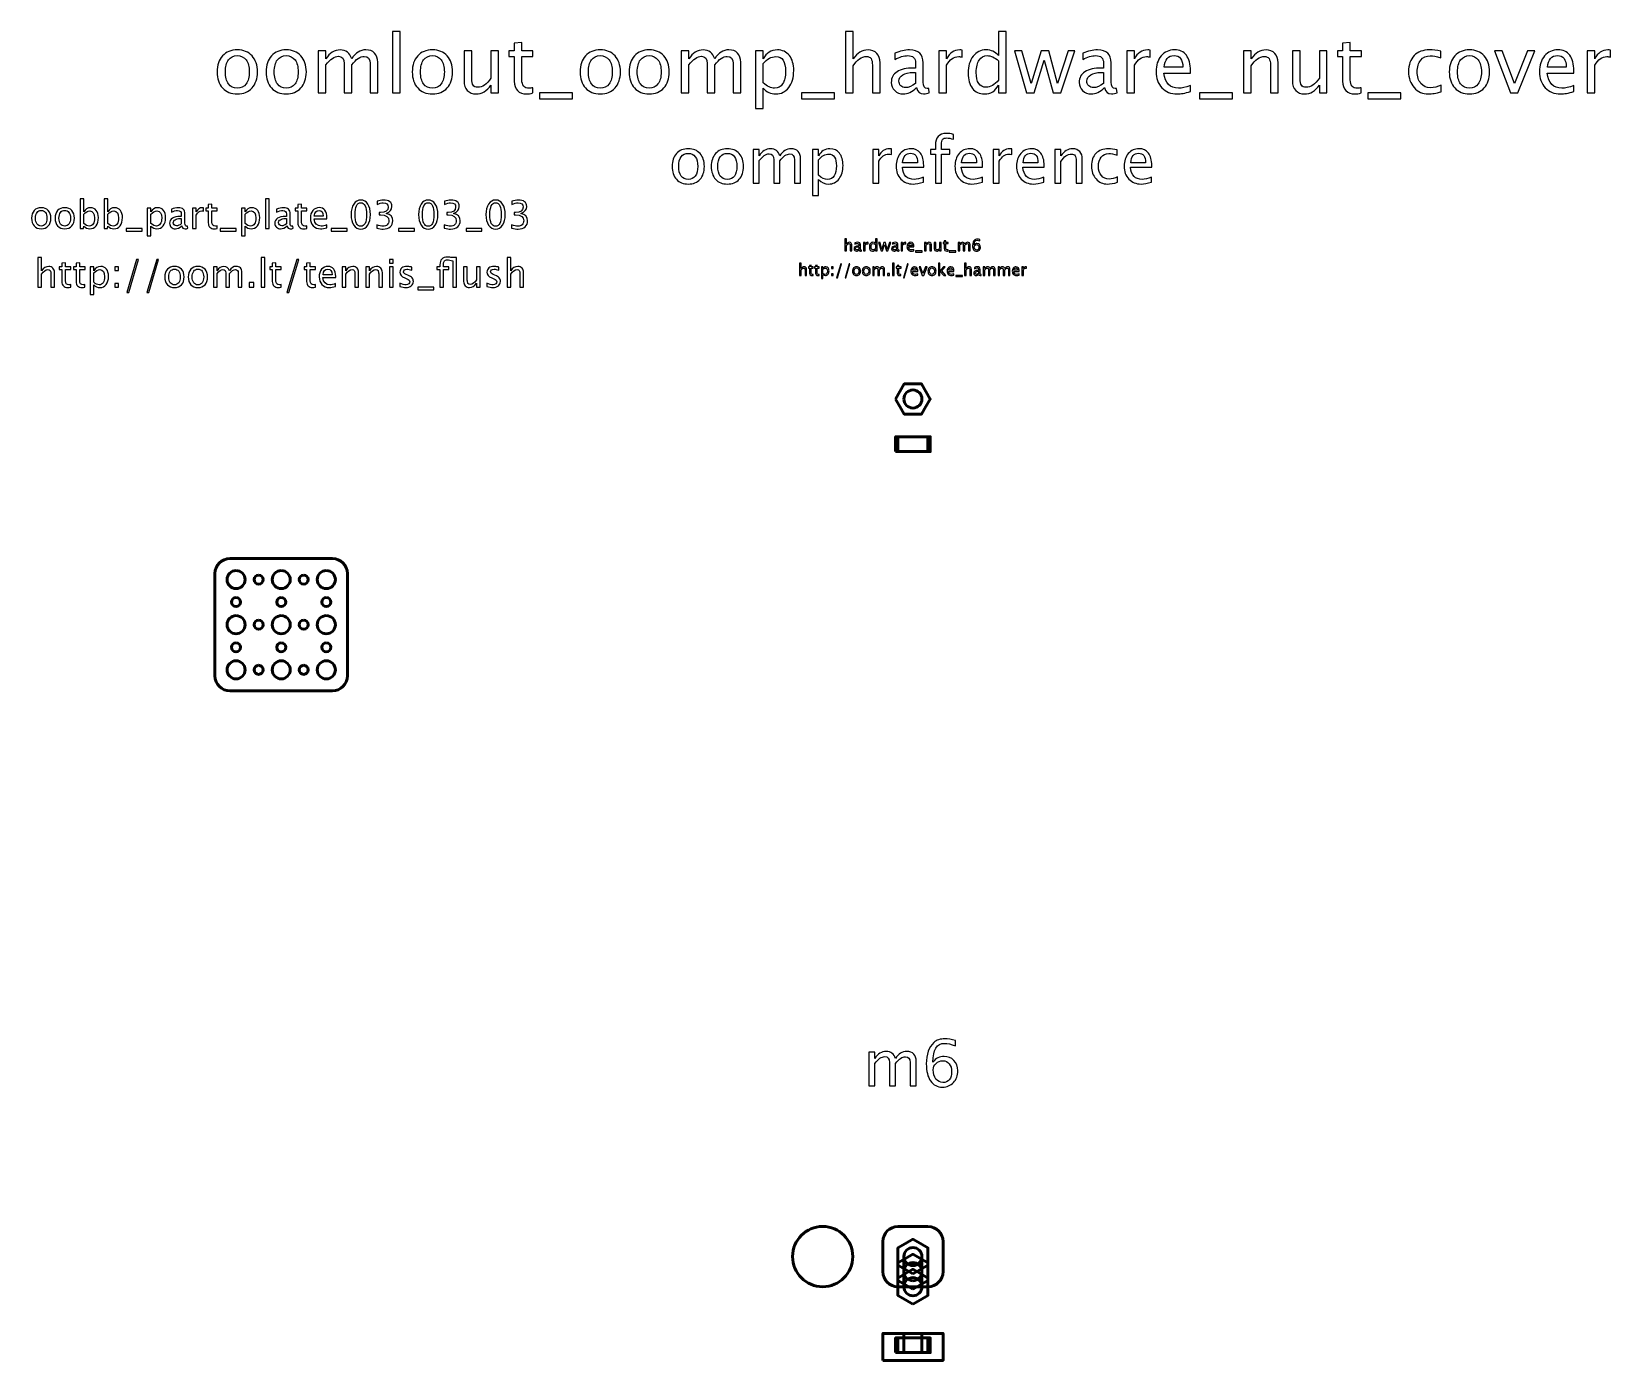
# Model space of a CAD drawing. Header units: centimetres. Extents: x -29.3 to 23.2, y -15.4 to 28.7.
import ezdxf

# ---------------------------------------------------------------- set-up
doc = ezdxf.new("R2010")
doc.units = ezdxf.units.CM
doc.header["$MEASUREMENT"] = 0
doc.layers.add('Layer 1', color=7, linetype='Continuous')

msp = doc.modelspace()

# ---------------------------------------------------------------- linework, layer by layer
at = {"layer": 'Layer 1', "lineweight": 53}
for points in [[(-0.57735, 14.75502), (0.57735, 14.75502), (0.57735, 15.24502), (-0.57735, 15.24502), (-0.57735, 14.75502)], [(-0.5, 14.75502), (0.5, 14.75502), (0.5, 15.24502), (-0.5, 15.24502), (-0.5, 14.75502)], [(-1.00001, -15.45), (0.99999, -15.45), (0.99999, -14.55), (-1.00001, -14.55), (-1.00001, -15.45)]]:
    msp.add_lwpolyline(points, close=True, dxfattribs=at)
at = {"layer": 'Layer 1', "color": 1, "lineweight": 53}
msp.add_lwpolyline([(-0.3, -15.19), (0.3, -15.19), (0.3, -14.55), (-0.3, -14.55), (-0.3, -15.19)], close=True, dxfattribs=at)
at = {"layer": 'Layer 1', "color": 4, "lineweight": 53}
for points in [[(-0.57735, -15.19), (0.57735, -15.19), (0.57735, -14.7), (-0.57735, -14.7), (-0.57735, -15.19)], [(-0.5, -15.19), (0.5, -15.19), (0.5, -14.7), (-0.5, -14.7), (-0.5, -15.19)]]:
    msp.add_lwpolyline(points, close=True, dxfattribs=at)
at = {"layer": 'Layer 1', "lineweight": 53}
for centre, major_axis in [((-22.49999, 10.49999), (0, 0.30001)), ((-21.75, 10.5), (0, 0.15)), ((-20.99999, 10.49999), (0, 0.30001)), ((-20.25, 10.5), (0, 0.15)), ((-19.49999, 10.49999), (0, 0.30001)), ((-22.5, 9.75), (0, 0.15)), ((-21, 9.75), (0, 0.15)), ((-19.5, 9.75), (0, 0.15)), ((-22.49999, 8.99999), (0, 0.30001)), ((-21.75, 9), (0, 0.15)), ((-20.99999, 8.99999), (0, 0.30001)), ((-20.25, 9), (0, 0.15)), ((-19.49999, 8.99999), (0, 0.30001)), ((-22.5, 8.25), (0, 0.15)), ((-21, 8.25), (0, 0.15)), ((-19.5, 8.25), (0, 0.15)), ((-22.49999, 7.49999), (0, 0.30001)), ((-21.75, 7.5), (0, 0.15)), ((-20.99999, 7.49999), (0, 0.30001)), ((-20.25, 7.5), (0, 0.15)), ((-19.49999, 7.49999), (0, 0.30001)), ((-3, -12), (0, 1))]:
    msp.add_ellipse(centre, major_axis=major_axis, ratio=1, dxfattribs=at)
at = {"layer": 'Layer 1'}
for points, knots in [([(-17.29576, 26.67044), (-17.29576, 26.67044), (-17.29576, 28.71037), (-17.29576, 28.71037), (-17.29576, 28.71037), (-17.29576, 28.71037), (-17.04176, 28.71037), (-17.04176, 28.71037), (-17.04176, 28.71037), (-17.04176, 28.71037), (-17.04176, 26.67044), (-17.04176, 26.67044), (-17.04176, 26.67044), (-17.04176, 26.67044), (-17.29576, 26.67044), (-17.29576, 26.67044)], [0, 0, 0, 0, 0.2, 0.2, 0.2, 0.2, 0.4, 0.4, 0.4, 0.4, 0.6, 0.6, 0.6, 0.6, 1, 1, 1, 1]), ([(-12.63646, 26.67088), (-12.71495, 26.64927), (-12.7833, 26.63869), (-12.84107, 26.63869), (-12.84107, 26.63869), (-12.97072, 26.63869), (-13.0717, 26.67573), (-13.14402, 26.74981), (-13.14402, 26.74981), (-13.21678, 26.8239), (-13.25294, 26.92664), (-13.25294, 27.0585), (-13.25294, 27.0585), (-13.25294, 27.0585), (-13.25294, 27.88223), (-13.25294, 27.88223), (-13.25294, 27.88223), (-13.25294, 27.88223), (-13.42844, 27.88223), (-13.42844, 27.88223), (-13.42844, 27.88223), (-13.42844, 27.88223), (-13.42844, 28.07273), (-13.42844, 28.07273), (-13.42844, 28.07273), (-13.42844, 28.07273), (-13.25294, 28.07273), (-13.25294, 28.07273), (-13.25294, 28.07273), (-13.25294, 28.07273), (-13.25294, 28.32629), (-13.25294, 28.32629), (-13.25294, 28.32629), (-13.25294, 28.32629), (-12.99894, 28.35054), (-12.99894, 28.35054), (-12.99894, 28.35054), (-12.99894, 28.35054), (-12.99894, 28.07273), (-12.99894, 28.07273), (-12.99894, 28.07273), (-12.99894, 28.07273), (-12.63117, 28.07273), (-12.63117, 28.07273), (-12.63117, 28.07273), (-12.63117, 28.07273), (-12.63117, 27.88223), (-12.63117, 27.88223), (-12.63117, 27.88223), (-12.63117, 27.88223), (-12.99894, 27.88223), (-12.99894, 27.88223), (-12.99894, 27.88223), (-12.99894, 27.88223), (-12.99894, 27.10436), (-12.99894, 27.10436), (-12.99894, 27.10436), (-12.99894, 26.92091), (-12.91912, 26.82919), (-12.75993, 26.82919), (-12.75993, 26.82919), (-12.72598, 26.82919), (-12.68497, 26.83492), (-12.63646, 26.84595), (-12.63646, 26.84595), (-12.63646, 26.84595), (-12.63646, 26.67088), (-12.63646, 26.67088)], [0, 0, 0, 0, 0.05555556, 0.05555556, 0.05555556, 0.05555556, 0.11111111, 0.11111111, 0.11111111, 0.11111111, 0.16666667, 0.16666667, 0.16666667, 0.16666667, 0.22222222, 0.22222222, 0.22222222, 0.22222222, 0.27777778, 0.27777778, 0.27777778, 0.27777778, 0.33333333, 0.33333333, 0.33333333, 0.33333333, 0.38888889, 0.38888889, 0.38888889, 0.38888889, 0.44444444, 0.44444444, 0.44444444, 0.44444444, 0.5, 0.5, 0.5, 0.5, 0.55555556, 0.55555556, 0.55555556, 0.55555556, 0.61111111, 0.61111111, 0.61111111, 0.61111111, 0.66666667, 0.66666667, 0.66666667, 0.66666667, 0.72222222, 0.72222222, 0.72222222, 0.72222222, 0.77777778, 0.77777778, 0.77777778, 0.77777778, 0.83333333, 0.83333333, 0.83333333, 0.83333333, 0.88888889, 0.88888889, 0.88888889, 0.88888889, 1, 1, 1, 1]), ([(-2.24189, 26.67044), (-2.24189, 26.67044), (-2.24189, 28.71037), (-2.24189, 28.71037), (-2.24189, 28.71037), (-2.24189, 28.71037), (-1.98789, 28.71037), (-1.98789, 28.71037), (-1.98789, 28.71037), (-1.98789, 28.71037), (-1.98789, 27.80771), (-1.98789, 27.80771), (-1.98789, 27.80771), (-1.85339, 28.00394), (-1.68847, 28.10183), (-1.49356, 28.10183), (-1.49356, 28.10183), (-1.37097, 28.10183), (-1.27352, 28.06347), (-1.20164, 27.9863), (-1.20164, 27.9863), (-1.12976, 27.90957), (-1.0936, 27.80594), (-1.0936, 27.6763), (-1.0936, 27.6763), (-1.0936, 27.6763), (-1.0936, 26.67044), (-1.0936, 26.67044), (-1.0936, 26.67044), (-1.0936, 26.67044), (-1.3476, 26.67044), (-1.3476, 26.67044), (-1.3476, 26.67044), (-1.3476, 26.67044), (-1.3476, 27.59339), (-1.3476, 27.59339), (-1.3476, 27.59339), (-1.3476, 27.69746), (-1.36303, 27.77155), (-1.39346, 27.81564), (-1.39346, 27.81564), (-1.42433, 27.86018), (-1.47504, 27.88223), (-1.54604, 27.88223), (-1.54604, 27.88223), (-1.70214, 27.88223), (-1.84943, 27.78037), (-1.98789, 27.57664), (-1.98789, 27.57664), (-1.98789, 27.57664), (-1.98789, 26.67044), (-1.98789, 26.67044), (-1.98789, 26.67044), (-1.98789, 26.67044), (-2.24189, 26.67044), (-2.24189, 26.67044)], [0, 0, 0, 0, 0.06666667, 0.06666667, 0.06666667, 0.06666667, 0.13333333, 0.13333333, 0.13333333, 0.13333333, 0.2, 0.2, 0.2, 0.2, 0.26666667, 0.26666667, 0.26666667, 0.26666667, 0.33333333, 0.33333333, 0.33333333, 0.33333333, 0.4, 0.4, 0.4, 0.4, 0.46666667, 0.46666667, 0.46666667, 0.46666667, 0.53333333, 0.53333333, 0.53333333, 0.53333333, 0.6, 0.6, 0.6, 0.6, 0.66666667, 0.66666667, 0.66666667, 0.66666667, 0.73333333, 0.73333333, 0.73333333, 0.73333333, 0.8, 0.8, 0.8, 0.8, 0.86666667, 0.86666667, 0.86666667, 0.86666667, 1, 1, 1, 1]), ([(2.84605, 26.67044), (2.84605, 26.67044), (2.84605, 26.9337), (2.84605, 26.9337), (2.84605, 26.9337), (2.74242, 26.73703), (2.58632, 26.63869), (2.37774, 26.63869), (2.37774, 26.63869), (2.2084, 26.63869), (2.07523, 26.69999), (1.97822, 26.82302), (1.97822, 26.82302), (1.8812, 26.94605), (1.83269, 27.11406), (1.83269, 27.32705), (1.83269, 27.32705), (1.83269, 27.55988), (1.88782, 27.74729), (1.99762, 27.88929), (1.99762, 27.88929), (2.10786, 28.03084), (2.2525, 28.10183), (2.43198, 28.10183), (2.43198, 28.10183), (2.59822, 28.10183), (2.73669, 28.03833), (2.84605, 27.91089), (2.84605, 27.91089), (2.84605, 27.91089), (2.84605, 28.71037), (2.84605, 28.71037), (2.84605, 28.71037), (2.84605, 28.71037), (3.10005, 28.71037), (3.10005, 28.71037), (3.10005, 28.71037), (3.10005, 28.71037), (3.10005, 26.67044), (3.10005, 26.67044), (3.10005, 26.67044), (3.10005, 26.67044), (2.84605, 26.67044), (2.84605, 26.67044)], [0, 0, 0, 0, 0.08333333, 0.08333333, 0.08333333, 0.08333333, 0.16666667, 0.16666667, 0.16666667, 0.16666667, 0.25, 0.25, 0.25, 0.25, 0.33333333, 0.33333333, 0.33333333, 0.33333333, 0.41666667, 0.41666667, 0.41666667, 0.41666667, 0.5, 0.5, 0.5, 0.5, 0.58333333, 0.58333333, 0.58333333, 0.58333333, 0.66666667, 0.66666667, 0.66666667, 0.66666667, 0.75, 0.75, 0.75, 0.75, 0.83333333, 0.83333333, 0.83333333, 0.83333333, 1, 1, 1, 1]), ([(14.89957, 26.67088), (14.82108, 26.64927), (14.75273, 26.63869), (14.69496, 26.63869), (14.69496, 26.63869), (14.56531, 26.63869), (14.46433, 26.67573), (14.39201, 26.74981), (14.39201, 26.74981), (14.31925, 26.8239), (14.28309, 26.92664), (14.28309, 27.0585), (14.28309, 27.0585), (14.28309, 27.0585), (14.28309, 27.88223), (14.28309, 27.88223), (14.28309, 27.88223), (14.28309, 27.88223), (14.10759, 27.88223), (14.10759, 27.88223), (14.10759, 27.88223), (14.10759, 27.88223), (14.10759, 28.07273), (14.10759, 28.07273), (14.10759, 28.07273), (14.10759, 28.07273), (14.28309, 28.07273), (14.28309, 28.07273), (14.28309, 28.07273), (14.28309, 28.07273), (14.28309, 28.32629), (14.28309, 28.32629), (14.28309, 28.32629), (14.28309, 28.32629), (14.53709, 28.35054), (14.53709, 28.35054), (14.53709, 28.35054), (14.53709, 28.35054), (14.53709, 28.07273), (14.53709, 28.07273), (14.53709, 28.07273), (14.53709, 28.07273), (14.90486, 28.07273), (14.90486, 28.07273), (14.90486, 28.07273), (14.90486, 28.07273), (14.90486, 27.88223), (14.90486, 27.88223), (14.90486, 27.88223), (14.90486, 27.88223), (14.53709, 27.88223), (14.53709, 27.88223), (14.53709, 27.88223), (14.53709, 27.88223), (14.53709, 27.10436), (14.53709, 27.10436), (14.53709, 27.10436), (14.53709, 26.92091), (14.61691, 26.82919), (14.7761, 26.82919), (14.7761, 26.82919), (14.81005, 26.82919), (14.85106, 26.83492), (14.89957, 26.84595), (14.89957, 26.84595), (14.89957, 26.84595), (14.89957, 26.67088), (14.89957, 26.67088)], [0, 0, 0, 0, 0.05555556, 0.05555556, 0.05555556, 0.05555556, 0.11111111, 0.11111111, 0.11111111, 0.11111111, 0.16666667, 0.16666667, 0.16666667, 0.16666667, 0.22222222, 0.22222222, 0.22222222, 0.22222222, 0.27777778, 0.27777778, 0.27777778, 0.27777778, 0.33333333, 0.33333333, 0.33333333, 0.33333333, 0.38888889, 0.38888889, 0.38888889, 0.38888889, 0.44444444, 0.44444444, 0.44444444, 0.44444444, 0.5, 0.5, 0.5, 0.5, 0.55555556, 0.55555556, 0.55555556, 0.55555556, 0.61111111, 0.61111111, 0.61111111, 0.61111111, 0.66666667, 0.66666667, 0.66666667, 0.66666667, 0.72222222, 0.72222222, 0.72222222, 0.72222222, 0.77777778, 0.77777778, 0.77777778, 0.77777778, 0.83333333, 0.83333333, 0.83333333, 0.83333333, 0.88888889, 0.88888889, 0.88888889, 0.88888889, 1, 1, 1, 1]), ([(-22.45865, 26.63869), (-22.66458, 26.63869), (-22.82774, 26.70439), (-22.94769, 26.8358), (-22.94769, 26.8358), (-23.06807, 26.96721), (-23.12805, 27.14581), (-23.12805, 27.37114), (-23.12805, 27.37114), (-23.12805, 27.59604), (-23.06807, 27.77419), (-22.94769, 27.90516), (-22.94769, 27.90516), (-22.82774, 28.03613), (-22.66458, 28.10183), (-22.45865, 28.10183), (-22.45865, 28.10183), (-22.25272, 28.10183), (-22.08956, 28.03613), (-21.96961, 27.90516), (-21.96961, 27.90516), (-21.84923, 27.77419), (-21.78926, 27.59604), (-21.78926, 27.37114), (-21.78926, 27.37114), (-21.78926, 27.14581), (-21.84923, 26.96721), (-21.96961, 26.8358), (-21.96961, 26.8358), (-22.08956, 26.70439), (-22.25272, 26.63869), (-22.45865, 26.63869)], [0, 0, 0, 0, 0.11111111, 0.11111111, 0.11111111, 0.11111111, 0.22222222, 0.22222222, 0.22222222, 0.22222222, 0.33333333, 0.33333333, 0.33333333, 0.33333333, 0.44444444, 0.44444444, 0.44444444, 0.44444444, 0.55555556, 0.55555556, 0.55555556, 0.55555556, 0.66666667, 0.66666667, 0.66666667, 0.66666667, 0.77777778, 0.77777778, 0.77777778, 0.77777778, 1, 1, 1, 1]), ([(-22.45909, 26.82919), (-22.33341, 26.82919), (-22.23552, 26.87637), (-22.16585, 26.97118), (-22.16585, 26.97118), (-22.09661, 27.06555), (-22.06178, 27.19917), (-22.06178, 27.37114), (-22.06178, 27.37114), (-22.06178, 27.54268), (-22.09661, 27.67586), (-22.16585, 27.77022), (-22.16585, 27.77022), (-22.23552, 27.86415), (-22.33341, 27.91133), (-22.45909, 27.91133), (-22.45909, 27.91133), (-22.58521, 27.91133), (-22.6831, 27.86415), (-22.7519, 27.77022), (-22.7519, 27.77022), (-22.82113, 27.67586), (-22.85552, 27.54268), (-22.85552, 27.37114), (-22.85552, 27.37114), (-22.85552, 27.19917), (-22.82113, 27.06555), (-22.7519, 26.97118), (-22.7519, 26.97118), (-22.6831, 26.87637), (-22.58521, 26.82919), (-22.45909, 26.82919)], [0, 0, 0, 0, 0.11111111, 0.11111111, 0.11111111, 0.11111111, 0.22222222, 0.22222222, 0.22222222, 0.22222222, 0.33333333, 0.33333333, 0.33333333, 0.33333333, 0.44444444, 0.44444444, 0.44444444, 0.44444444, 0.55555556, 0.55555556, 0.55555556, 0.55555556, 0.66666667, 0.66666667, 0.66666667, 0.66666667, 0.77777778, 0.77777778, 0.77777778, 0.77777778, 1, 1, 1, 1]), ([(-20.83323, 26.63869), (-21.03916, 26.63869), (-21.20232, 26.70439), (-21.32227, 26.8358), (-21.32227, 26.8358), (-21.44265, 26.96721), (-21.50263, 27.14581), (-21.50263, 27.37114), (-21.50263, 27.37114), (-21.50263, 27.59604), (-21.44265, 27.77419), (-21.32227, 27.90516), (-21.32227, 27.90516), (-21.20232, 28.03613), (-21.03916, 28.10183), (-20.83323, 28.10183), (-20.83323, 28.10183), (-20.6273, 28.10183), (-20.46414, 28.03613), (-20.34419, 27.90516), (-20.34419, 27.90516), (-20.22381, 27.77419), (-20.16384, 27.59604), (-20.16384, 27.37114), (-20.16384, 27.37114), (-20.16384, 27.14581), (-20.22381, 26.96721), (-20.34419, 26.8358), (-20.34419, 26.8358), (-20.46414, 26.70439), (-20.6273, 26.63869), (-20.83323, 26.63869)], [0, 0, 0, 0, 0.11111111, 0.11111111, 0.11111111, 0.11111111, 0.22222222, 0.22222222, 0.22222222, 0.22222222, 0.33333333, 0.33333333, 0.33333333, 0.33333333, 0.44444444, 0.44444444, 0.44444444, 0.44444444, 0.55555556, 0.55555556, 0.55555556, 0.55555556, 0.66666667, 0.66666667, 0.66666667, 0.66666667, 0.77777778, 0.77777778, 0.77777778, 0.77777778, 1, 1, 1, 1]), ([(-20.83367, 26.82919), (-20.70799, 26.82919), (-20.6101, 26.87637), (-20.54043, 26.97118), (-20.54043, 26.97118), (-20.47119, 27.06555), (-20.43636, 27.19917), (-20.43636, 27.37114), (-20.43636, 27.37114), (-20.43636, 27.54268), (-20.47119, 27.67586), (-20.54043, 27.77022), (-20.54043, 27.77022), (-20.6101, 27.86415), (-20.70799, 27.91133), (-20.83367, 27.91133), (-20.83367, 27.91133), (-20.95979, 27.91133), (-21.05768, 27.86415), (-21.12648, 27.77022), (-21.12648, 27.77022), (-21.19571, 27.67586), (-21.2301, 27.54268), (-21.2301, 27.37114), (-21.2301, 27.37114), (-21.2301, 27.19917), (-21.19571, 27.06555), (-21.12648, 26.97118), (-21.12648, 26.97118), (-21.05768, 26.87637), (-20.95979, 26.82919), (-20.83367, 26.82919)], [0, 0, 0, 0, 0.11111111, 0.11111111, 0.11111111, 0.11111111, 0.22222222, 0.22222222, 0.22222222, 0.22222222, 0.33333333, 0.33333333, 0.33333333, 0.33333333, 0.44444444, 0.44444444, 0.44444444, 0.44444444, 0.55555556, 0.55555556, 0.55555556, 0.55555556, 0.66666667, 0.66666667, 0.66666667, 0.66666667, 0.77777778, 0.77777778, 0.77777778, 0.77777778, 1, 1, 1, 1]), ([(-19.76608, 26.67044), (-19.76608, 26.67044), (-19.76608, 28.07273), (-19.76608, 28.07273), (-19.76608, 28.07273), (-19.76608, 28.07273), (-19.51208, 28.07273), (-19.51208, 28.07273), (-19.51208, 28.07273), (-19.51208, 28.07273), (-19.51208, 27.80771), (-19.51208, 27.80771), (-19.51208, 27.80771), (-19.38817, 28.00394), (-19.22942, 28.10183), (-19.03495, 28.10183), (-19.03495, 28.10183), (-18.84754, 28.10183), (-18.7201, 28.00394), (-18.65219, 27.80771), (-18.65219, 27.80771), (-18.5318, 28.0057), (-18.37481, 28.10448), (-18.18211, 28.10448), (-18.18211, 28.10448), (-18.05908, 28.10448), (-17.96339, 28.06832), (-17.89504, 27.99556), (-17.89504, 27.99556), (-17.82669, 27.9228), (-17.79229, 27.82094), (-17.79229, 27.68997), (-17.79229, 27.68997), (-17.79229, 27.68997), (-17.79229, 26.67044), (-17.79229, 26.67044), (-17.79229, 26.67044), (-17.79229, 26.67044), (-18.04629, 26.67044), (-18.04629, 26.67044), (-18.04629, 26.67044), (-18.04629, 26.67044), (-18.04629, 27.64807), (-18.04629, 27.64807), (-18.04629, 27.64807), (-18.04629, 27.80771), (-18.10979, 27.88752), (-18.23679, 27.88752), (-18.23679, 27.88752), (-18.36864, 27.88752), (-18.50711, 27.79448), (-18.65219, 27.60795), (-18.65219, 27.60795), (-18.65219, 27.60795), (-18.65219, 26.67044), (-18.65219, 26.67044), (-18.65219, 26.67044), (-18.65219, 26.67044), (-18.90619, 26.67044), (-18.90619, 26.67044), (-18.90619, 26.67044), (-18.90619, 26.67044), (-18.90619, 27.64896), (-18.90619, 27.64896), (-18.90619, 27.64896), (-18.90619, 27.80991), (-18.97057, 27.89017), (-19.09977, 27.89017), (-19.09977, 27.89017), (-19.22809, 27.89017), (-19.36568, 27.79668), (-19.51208, 27.60927), (-19.51208, 27.60927), (-19.51208, 27.60927), (-19.51208, 26.67044), (-19.51208, 26.67044), (-19.51208, 26.67044), (-19.51208, 26.67044), (-19.76608, 26.67044), (-19.76608, 26.67044)], [0, 0, 0, 0, 0.04761905, 0.04761905, 0.04761905, 0.04761905, 0.0952381, 0.0952381, 0.0952381, 0.0952381, 0.14285714, 0.14285714, 0.14285714, 0.14285714, 0.19047619, 0.19047619, 0.19047619, 0.19047619, 0.23809524, 0.23809524, 0.23809524, 0.23809524, 0.28571429, 0.28571429, 0.28571429, 0.28571429, 0.33333333, 0.33333333, 0.33333333, 0.33333333, 0.38095238, 0.38095238, 0.38095238, 0.38095238, 0.42857143, 0.42857143, 0.42857143, 0.42857143, 0.47619048, 0.47619048, 0.47619048, 0.47619048, 0.52380952, 0.52380952, 0.52380952, 0.52380952, 0.57142857, 0.57142857, 0.57142857, 0.57142857, 0.61904762, 0.61904762, 0.61904762, 0.61904762, 0.66666667, 0.66666667, 0.66666667, 0.66666667, 0.71428571, 0.71428571, 0.71428571, 0.71428571, 0.76190476, 0.76190476, 0.76190476, 0.76190476, 0.80952381, 0.80952381, 0.80952381, 0.80952381, 0.85714286, 0.85714286, 0.85714286, 0.85714286, 0.9047619, 0.9047619, 0.9047619, 0.9047619, 1, 1, 1, 1]), ([(-15.97285, 26.63869), (-16.17878, 26.63869), (-16.34194, 26.70439), (-16.46189, 26.8358), (-16.46189, 26.8358), (-16.58227, 26.96721), (-16.64225, 27.14581), (-16.64225, 27.37114), (-16.64225, 27.37114), (-16.64225, 27.59604), (-16.58227, 27.77419), (-16.46189, 27.90516), (-16.46189, 27.90516), (-16.34194, 28.03613), (-16.17878, 28.10183), (-15.97285, 28.10183), (-15.97285, 28.10183), (-15.76692, 28.10183), (-15.60376, 28.03613), (-15.48381, 27.90516), (-15.48381, 27.90516), (-15.36343, 27.77419), (-15.30346, 27.59604), (-15.30346, 27.37114), (-15.30346, 27.37114), (-15.30346, 27.14581), (-15.36343, 26.96721), (-15.48381, 26.8358), (-15.48381, 26.8358), (-15.60376, 26.70439), (-15.76692, 26.63869), (-15.97285, 26.63869)], [0, 0, 0, 0, 0.11111111, 0.11111111, 0.11111111, 0.11111111, 0.22222222, 0.22222222, 0.22222222, 0.22222222, 0.33333333, 0.33333333, 0.33333333, 0.33333333, 0.44444444, 0.44444444, 0.44444444, 0.44444444, 0.55555556, 0.55555556, 0.55555556, 0.55555556, 0.66666667, 0.66666667, 0.66666667, 0.66666667, 0.77777778, 0.77777778, 0.77777778, 0.77777778, 1, 1, 1, 1]), ([(-15.97329, 26.82919), (-15.84761, 26.82919), (-15.74972, 26.87637), (-15.68005, 26.97118), (-15.68005, 26.97118), (-15.61081, 27.06555), (-15.57598, 27.19917), (-15.57598, 27.37114), (-15.57598, 27.37114), (-15.57598, 27.54268), (-15.61081, 27.67586), (-15.68005, 27.77022), (-15.68005, 27.77022), (-15.74972, 27.86415), (-15.84761, 27.91133), (-15.97329, 27.91133), (-15.97329, 27.91133), (-16.09941, 27.91133), (-16.1973, 27.86415), (-16.2661, 27.77022), (-16.2661, 27.77022), (-16.33533, 27.67586), (-16.36972, 27.54268), (-16.36972, 27.37114), (-16.36972, 27.37114), (-16.36972, 27.19917), (-16.33533, 27.06555), (-16.2661, 26.97118), (-16.2661, 26.97118), (-16.1973, 26.87637), (-16.09941, 26.82919), (-15.97329, 26.82919)], [0, 0, 0, 0, 0.11111111, 0.11111111, 0.11111111, 0.11111111, 0.22222222, 0.22222222, 0.22222222, 0.22222222, 0.33333333, 0.33333333, 0.33333333, 0.33333333, 0.44444444, 0.44444444, 0.44444444, 0.44444444, 0.55555556, 0.55555556, 0.55555556, 0.55555556, 0.66666667, 0.66666667, 0.66666667, 0.66666667, 0.77777778, 0.77777778, 0.77777778, 0.77777778, 1, 1, 1, 1]), ([(-14.02728, 26.67044), (-14.02728, 26.67044), (-14.02728, 26.93414), (-14.02728, 26.93414), (-14.02728, 26.93414), (-14.16266, 26.73703), (-14.32715, 26.63869), (-14.52029, 26.63869), (-14.52029, 26.63869), (-14.64288, 26.63869), (-14.74034, 26.67705), (-14.81266, 26.75422), (-14.81266, 26.75422), (-14.88542, 26.83139), (-14.92158, 26.93502), (-14.92158, 27.06599), (-14.92158, 27.06599), (-14.92158, 27.06599), (-14.92158, 28.07273), (-14.92158, 28.07273), (-14.92158, 28.07273), (-14.92158, 28.07273), (-14.66758, 28.07273), (-14.66758, 28.07273), (-14.66758, 28.07273), (-14.66758, 28.07273), (-14.66758, 27.14889), (-14.66758, 27.14889), (-14.66758, 27.14889), (-14.66758, 27.0435), (-14.65214, 26.96898), (-14.62171, 26.92488), (-14.62171, 26.92488), (-14.59085, 26.88034), (-14.53969, 26.85829), (-14.46782, 26.85829), (-14.46782, 26.85829), (-14.31259, 26.85829), (-14.16531, 26.96016), (-14.02728, 27.16433), (-14.02728, 27.16433), (-14.02728, 27.16433), (-14.02728, 28.07273), (-14.02728, 28.07273), (-14.02728, 28.07273), (-14.02728, 28.07273), (-13.77329, 28.07273), (-13.77329, 28.07273), (-13.77329, 28.07273), (-13.77329, 28.07273), (-13.77329, 26.67044), (-13.77329, 26.67044), (-13.77329, 26.67044), (-13.77329, 26.67044), (-14.02728, 26.67044), (-14.02728, 26.67044)], [0, 0, 0, 0, 0.06666667, 0.06666667, 0.06666667, 0.06666667, 0.13333333, 0.13333333, 0.13333333, 0.13333333, 0.2, 0.2, 0.2, 0.2, 0.26666667, 0.26666667, 0.26666667, 0.26666667, 0.33333333, 0.33333333, 0.33333333, 0.33333333, 0.4, 0.4, 0.4, 0.4, 0.46666667, 0.46666667, 0.46666667, 0.46666667, 0.53333333, 0.53333333, 0.53333333, 0.53333333, 0.6, 0.6, 0.6, 0.6, 0.66666667, 0.66666667, 0.66666667, 0.66666667, 0.73333333, 0.73333333, 0.73333333, 0.73333333, 0.8, 0.8, 0.8, 0.8, 0.86666667, 0.86666667, 0.86666667, 0.86666667, 1, 1, 1, 1]), ([(-10.3928, 26.63869), (-10.59873, 26.63869), (-10.76189, 26.70439), (-10.88184, 26.8358), (-10.88184, 26.8358), (-11.00222, 26.96721), (-11.0622, 27.14581), (-11.0622, 27.37114), (-11.0622, 27.37114), (-11.0622, 27.59604), (-11.00222, 27.77419), (-10.88184, 27.90516), (-10.88184, 27.90516), (-10.76189, 28.03613), (-10.59873, 28.10183), (-10.3928, 28.10183), (-10.3928, 28.10183), (-10.18687, 28.10183), (-10.02371, 28.03613), (-9.90376, 27.90516), (-9.90376, 27.90516), (-9.78338, 27.77419), (-9.72341, 27.59604), (-9.72341, 27.37114), (-9.72341, 27.37114), (-9.72341, 27.14581), (-9.78338, 26.96721), (-9.90376, 26.8358), (-9.90376, 26.8358), (-10.02371, 26.70439), (-10.18687, 26.63869), (-10.3928, 26.63869)], [0, 0, 0, 0, 0.11111111, 0.11111111, 0.11111111, 0.11111111, 0.22222222, 0.22222222, 0.22222222, 0.22222222, 0.33333333, 0.33333333, 0.33333333, 0.33333333, 0.44444444, 0.44444444, 0.44444444, 0.44444444, 0.55555556, 0.55555556, 0.55555556, 0.55555556, 0.66666667, 0.66666667, 0.66666667, 0.66666667, 0.77777778, 0.77777778, 0.77777778, 0.77777778, 1, 1, 1, 1]), ([(-10.39324, 26.82919), (-10.26756, 26.82919), (-10.16967, 26.87637), (-10.1, 26.97118), (-10.1, 26.97118), (-10.03076, 27.06555), (-9.99593, 27.19917), (-9.99593, 27.37114), (-9.99593, 27.37114), (-9.99593, 27.54268), (-10.03076, 27.67586), (-10.1, 27.77022), (-10.1, 27.77022), (-10.16967, 27.86415), (-10.26756, 27.91133), (-10.39324, 27.91133), (-10.39324, 27.91133), (-10.51936, 27.91133), (-10.61725, 27.86415), (-10.68605, 27.77022), (-10.68605, 27.77022), (-10.75528, 27.67586), (-10.78967, 27.54268), (-10.78967, 27.37114), (-10.78967, 27.37114), (-10.78967, 27.19917), (-10.75528, 27.06555), (-10.68605, 26.97118), (-10.68605, 26.97118), (-10.61725, 26.87637), (-10.51936, 26.82919), (-10.39324, 26.82919)], [0, 0, 0, 0, 0.11111111, 0.11111111, 0.11111111, 0.11111111, 0.22222222, 0.22222222, 0.22222222, 0.22222222, 0.33333333, 0.33333333, 0.33333333, 0.33333333, 0.44444444, 0.44444444, 0.44444444, 0.44444444, 0.55555556, 0.55555556, 0.55555556, 0.55555556, 0.66666667, 0.66666667, 0.66666667, 0.66666667, 0.77777778, 0.77777778, 0.77777778, 0.77777778, 1, 1, 1, 1]), ([(-8.76738, 26.63869), (-8.97331, 26.63869), (-9.13647, 26.70439), (-9.25642, 26.8358), (-9.25642, 26.8358), (-9.3768, 26.96721), (-9.43678, 27.14581), (-9.43678, 27.37114), (-9.43678, 27.37114), (-9.43678, 27.59604), (-9.3768, 27.77419), (-9.25642, 27.90516), (-9.25642, 27.90516), (-9.13647, 28.03613), (-8.97331, 28.10183), (-8.76738, 28.10183), (-8.76738, 28.10183), (-8.56145, 28.10183), (-8.39829, 28.03613), (-8.27834, 27.90516), (-8.27834, 27.90516), (-8.15796, 27.77419), (-8.09799, 27.59604), (-8.09799, 27.37114), (-8.09799, 27.37114), (-8.09799, 27.14581), (-8.15796, 26.96721), (-8.27834, 26.8358), (-8.27834, 26.8358), (-8.39829, 26.70439), (-8.56145, 26.63869), (-8.76738, 26.63869)], [0, 0, 0, 0, 0.11111111, 0.11111111, 0.11111111, 0.11111111, 0.22222222, 0.22222222, 0.22222222, 0.22222222, 0.33333333, 0.33333333, 0.33333333, 0.33333333, 0.44444444, 0.44444444, 0.44444444, 0.44444444, 0.55555556, 0.55555556, 0.55555556, 0.55555556, 0.66666667, 0.66666667, 0.66666667, 0.66666667, 0.77777778, 0.77777778, 0.77777778, 0.77777778, 1, 1, 1, 1]), ([(-8.76782, 26.82919), (-8.64214, 26.82919), (-8.54425, 26.87637), (-8.47458, 26.97118), (-8.47458, 26.97118), (-8.40534, 27.06555), (-8.37051, 27.19917), (-8.37051, 27.37114), (-8.37051, 27.37114), (-8.37051, 27.54268), (-8.40534, 27.67586), (-8.47458, 27.77022), (-8.47458, 27.77022), (-8.54425, 27.86415), (-8.64214, 27.91133), (-8.76782, 27.91133), (-8.76782, 27.91133), (-8.89394, 27.91133), (-8.99183, 27.86415), (-9.06063, 27.77022), (-9.06063, 27.77022), (-9.12986, 27.67586), (-9.16425, 27.54268), (-9.16425, 27.37114), (-9.16425, 27.37114), (-9.16425, 27.19917), (-9.12986, 27.06555), (-9.06063, 26.97118), (-9.06063, 26.97118), (-8.99183, 26.87637), (-8.89394, 26.82919), (-8.76782, 26.82919)], [0, 0, 0, 0, 0.11111111, 0.11111111, 0.11111111, 0.11111111, 0.22222222, 0.22222222, 0.22222222, 0.22222222, 0.33333333, 0.33333333, 0.33333333, 0.33333333, 0.44444444, 0.44444444, 0.44444444, 0.44444444, 0.55555556, 0.55555556, 0.55555556, 0.55555556, 0.66666667, 0.66666667, 0.66666667, 0.66666667, 0.77777778, 0.77777778, 0.77777778, 0.77777778, 1, 1, 1, 1]), ([(-7.70023, 26.67044), (-7.70023, 26.67044), (-7.70023, 28.07273), (-7.70023, 28.07273), (-7.70023, 28.07273), (-7.70023, 28.07273), (-7.44623, 28.07273), (-7.44623, 28.07273), (-7.44623, 28.07273), (-7.44623, 28.07273), (-7.44623, 27.80771), (-7.44623, 27.80771), (-7.44623, 27.80771), (-7.32232, 28.00394), (-7.16357, 28.10183), (-6.9691, 28.10183), (-6.9691, 28.10183), (-6.78169, 28.10183), (-6.65425, 28.00394), (-6.58634, 27.80771), (-6.58634, 27.80771), (-6.46595, 28.0057), (-6.30896, 28.10448), (-6.11626, 28.10448), (-6.11626, 28.10448), (-5.99323, 28.10448), (-5.89754, 28.06832), (-5.82919, 27.99556), (-5.82919, 27.99556), (-5.76084, 27.9228), (-5.72644, 27.82094), (-5.72644, 27.68997), (-5.72644, 27.68997), (-5.72644, 27.68997), (-5.72644, 26.67044), (-5.72644, 26.67044), (-5.72644, 26.67044), (-5.72644, 26.67044), (-5.98044, 26.67044), (-5.98044, 26.67044), (-5.98044, 26.67044), (-5.98044, 26.67044), (-5.98044, 27.64807), (-5.98044, 27.64807), (-5.98044, 27.64807), (-5.98044, 27.80771), (-6.04394, 27.88752), (-6.17094, 27.88752), (-6.17094, 27.88752), (-6.30279, 27.88752), (-6.44126, 27.79448), (-6.58634, 27.60795), (-6.58634, 27.60795), (-6.58634, 27.60795), (-6.58634, 26.67044), (-6.58634, 26.67044), (-6.58634, 26.67044), (-6.58634, 26.67044), (-6.84034, 26.67044), (-6.84034, 26.67044), (-6.84034, 26.67044), (-6.84034, 26.67044), (-6.84034, 27.64896), (-6.84034, 27.64896), (-6.84034, 27.64896), (-6.84034, 27.80991), (-6.90472, 27.89017), (-7.03392, 27.89017), (-7.03392, 27.89017), (-7.16224, 27.89017), (-7.29983, 27.79668), (-7.44623, 27.60927), (-7.44623, 27.60927), (-7.44623, 27.60927), (-7.44623, 26.67044), (-7.44623, 26.67044), (-7.44623, 26.67044), (-7.44623, 26.67044), (-7.70023, 26.67044), (-7.70023, 26.67044)], [0, 0, 0, 0, 0.04761905, 0.04761905, 0.04761905, 0.04761905, 0.0952381, 0.0952381, 0.0952381, 0.0952381, 0.14285714, 0.14285714, 0.14285714, 0.14285714, 0.19047619, 0.19047619, 0.19047619, 0.19047619, 0.23809524, 0.23809524, 0.23809524, 0.23809524, 0.28571429, 0.28571429, 0.28571429, 0.28571429, 0.33333333, 0.33333333, 0.33333333, 0.33333333, 0.38095238, 0.38095238, 0.38095238, 0.38095238, 0.42857143, 0.42857143, 0.42857143, 0.42857143, 0.47619048, 0.47619048, 0.47619048, 0.47619048, 0.52380952, 0.52380952, 0.52380952, 0.52380952, 0.57142857, 0.57142857, 0.57142857, 0.57142857, 0.61904762, 0.61904762, 0.61904762, 0.61904762, 0.66666667, 0.66666667, 0.66666667, 0.66666667, 0.71428571, 0.71428571, 0.71428571, 0.71428571, 0.76190476, 0.76190476, 0.76190476, 0.76190476, 0.80952381, 0.80952381, 0.80952381, 0.80952381, 0.85714286, 0.85714286, 0.85714286, 0.85714286, 0.9047619, 0.9047619, 0.9047619, 0.9047619, 1, 1, 1, 1]), ([(-5.22991, 26.15979), (-5.22991, 26.15979), (-5.22991, 28.07273), (-5.22991, 28.07273), (-5.22991, 28.07273), (-5.22991, 28.07273), (-4.97591, 28.07273), (-4.97591, 28.07273), (-4.97591, 28.07273), (-4.97591, 28.07273), (-4.97591, 27.80771), (-4.97591, 27.80771), (-4.97591, 27.80771), (-4.87184, 28.00394), (-4.7153, 28.10183), (-4.50672, 28.10183), (-4.50672, 28.10183), (-4.33782, 28.10183), (-4.20509, 28.04054), (-4.10808, 27.91751), (-4.10808, 27.91751), (-4.01106, 27.79448), (-3.96256, 27.62647), (-3.96256, 27.41348), (-3.96256, 27.41348), (-3.96256, 27.18153), (-4.01768, 26.99411), (-4.12748, 26.85212), (-4.12748, 26.85212), (-4.23728, 26.70969), (-4.38192, 26.63869), (-4.56096, 26.63869), (-4.56096, 26.63869), (-4.7272, 26.63869), (-4.86567, 26.70219), (-4.97591, 26.82963), (-4.97591, 26.82963), (-4.97591, 26.82963), (-4.97591, 26.15979), (-4.97591, 26.15979), (-4.97591, 26.15979), (-4.97591, 26.15979), (-5.22991, 26.15979), (-5.22991, 26.15979)], [0, 0, 0, 0, 0.08333333, 0.08333333, 0.08333333, 0.08333333, 0.16666667, 0.16666667, 0.16666667, 0.16666667, 0.25, 0.25, 0.25, 0.25, 0.33333333, 0.33333333, 0.33333333, 0.33333333, 0.41666667, 0.41666667, 0.41666667, 0.41666667, 0.5, 0.5, 0.5, 0.5, 0.58333333, 0.58333333, 0.58333333, 0.58333333, 0.66666667, 0.66666667, 0.66666667, 0.66666667, 0.75, 0.75, 0.75, 0.75, 0.83333333, 0.83333333, 0.83333333, 0.83333333, 1, 1, 1, 1]), ([(-4.97591, 27.0047), (-4.84494, 26.88784), (-4.72015, 26.82919), (-4.60153, 26.82919), (-4.60153, 26.82919), (-4.48467, 26.82919), (-4.39427, 26.87814), (-4.33077, 26.97559), (-4.33077, 26.97559), (-4.26683, 27.07305), (-4.23508, 27.21019), (-4.23508, 27.38746), (-4.23508, 27.38746), (-4.23508, 27.71554), (-4.34356, 27.87958), (-4.56052, 27.87958), (-4.56052, 27.87958), (-4.70251, 27.87958), (-4.84097, 27.80286), (-4.97591, 27.64896), (-4.97591, 27.64896), (-4.97591, 27.64896), (-4.97591, 27.0047), (-4.97591, 27.0047)], [0, 0, 0, 0, 0.14285714, 0.14285714, 0.14285714, 0.14285714, 0.28571429, 0.28571429, 0.28571429, 0.28571429, 0.42857143, 0.42857143, 0.42857143, 0.42857143, 0.57142857, 0.57142857, 0.57142857, 0.57142857, 0.71428571, 0.71428571, 0.71428571, 0.71428571, 1, 1, 1, 1]), ([(0.12304, 26.84903), (-0.02953, 26.7088), (-0.17638, 26.63869), (-0.31749, 26.63869), (-0.31749, 26.63869), (-0.43346, 26.63869), (-0.53004, 26.67485), (-0.60632, 26.74761), (-0.60632, 26.74761), (-0.68305, 26.82037), (-0.72142, 26.91209), (-0.72142, 27.02278), (-0.72142, 27.02278), (-0.72142, 27.17579), (-0.65704, 27.29353), (-0.52827, 27.37555), (-0.52827, 27.37555), (-0.39951, 27.45757), (-0.21474, 27.49858), (0.02603, 27.49858), (0.02603, 27.49858), (0.02603, 27.49858), (0.08556, 27.49858), (0.08556, 27.49858), (0.08556, 27.49858), (0.08556, 27.49858), (0.08556, 27.66748), (0.08556, 27.66748), (0.08556, 27.66748), (0.08556, 27.8302), (0.00089, 27.91133), (-0.16888, 27.91133), (-0.16888, 27.91133), (-0.30029, 27.91133), (-0.44405, 27.86988), (-0.59971, 27.78698), (-0.59971, 27.78698), (-0.59971, 27.78698), (-0.59971, 27.996), (-0.59971, 27.996), (-0.59971, 27.996), (-0.42861, 28.06656), (-0.26722, 28.10183), (-0.11596, 28.10183), (-0.11596, 28.10183), (0.0397, 28.10183), (0.15479, 28.06656), (0.22843, 27.99556), (0.22843, 27.99556), (0.30252, 27.92456), (0.33956, 27.8152), (0.33956, 27.66748), (0.33956, 27.66748), (0.33956, 27.66748), (0.33956, 27.0338), (0.33956, 27.0338), (0.33956, 27.0338), (0.33956, 26.88872), (0.3841, 26.81596), (0.47361, 26.81596), (0.47361, 26.81596), (0.48464, 26.81596), (0.50095, 26.81772), (0.52256, 26.82125), (0.52256, 26.82125), (0.52256, 26.82125), (0.54064, 26.68014), (0.54064, 26.68014), (0.54064, 26.68014), (0.48288, 26.65236), (0.41938, 26.63869), (0.3497, 26.63869), (0.3497, 26.63869), (0.23108, 26.63869), (0.15567, 26.7088), (0.12304, 26.84903)], [0, 0, 0, 0, 0.05, 0.05, 0.05, 0.05, 0.1, 0.1, 0.1, 0.1, 0.15, 0.15, 0.15, 0.15, 0.2, 0.2, 0.2, 0.2, 0.25, 0.25, 0.25, 0.25, 0.3, 0.3, 0.3, 0.3, 0.35, 0.35, 0.35, 0.35, 0.4, 0.4, 0.4, 0.4, 0.45, 0.45, 0.45, 0.45, 0.5, 0.5, 0.5, 0.5, 0.55, 0.55, 0.55, 0.55, 0.6, 0.6, 0.6, 0.6, 0.65, 0.65, 0.65, 0.65, 0.7, 0.7, 0.7, 0.7, 0.75, 0.75, 0.75, 0.75, 0.8, 0.8, 0.8, 0.8, 0.85, 0.85, 0.85, 0.85, 0.9, 0.9, 0.9, 0.9, 1, 1, 1, 1]), ([(0.86123, 26.67044), (0.86123, 26.67044), (0.86123, 28.07273), (0.86123, 28.07273), (0.86123, 28.07273), (0.86123, 28.07273), (1.11523, 28.07273), (1.11523, 28.07273), (1.11523, 28.07273), (1.11523, 28.07273), (1.11523, 27.80771), (1.11523, 27.80771), (1.11523, 27.80771), (1.21621, 28.00394), (1.36261, 28.10183), (1.55488, 28.10183), (1.55488, 28.10183), (1.5809, 28.10183), (1.60824, 28.09963), (1.63646, 28.09522), (1.63646, 28.09522), (1.63646, 28.09522), (1.63646, 27.85754), (1.63646, 27.85754), (1.63646, 27.85754), (1.59236, 27.87209), (1.55356, 27.87958), (1.52004, 27.87958), (1.52004, 27.87958), (1.35865, 27.87958), (1.22371, 27.78433), (1.11523, 27.59339), (1.11523, 27.59339), (1.11523, 27.59339), (1.11523, 26.67044), (1.11523, 26.67044), (1.11523, 26.67044), (1.11523, 26.67044), (0.86123, 26.67044), (0.86123, 26.67044)], [0, 0, 0, 0, 0.09090909, 0.09090909, 0.09090909, 0.09090909, 0.18181818, 0.18181818, 0.18181818, 0.18181818, 0.27272727, 0.27272727, 0.27272727, 0.27272727, 0.36363636, 0.36363636, 0.36363636, 0.36363636, 0.45454545, 0.45454545, 0.45454545, 0.45454545, 0.54545455, 0.54545455, 0.54545455, 0.54545455, 0.63636364, 0.63636364, 0.63636364, 0.63636364, 0.72727273, 0.72727273, 0.72727273, 0.72727273, 0.81818182, 0.81818182, 0.81818182, 0.81818182, 1, 1, 1, 1]), ([(2.84605, 27.73715), (2.7142, 27.85313), (2.5894, 27.91133), (2.47122, 27.91133), (2.47122, 27.91133), (2.35481, 27.91133), (2.26485, 27.86283), (2.20091, 27.76537), (2.20091, 27.76537), (2.13697, 27.66836), (2.10522, 27.53078), (2.10522, 27.35262), (2.10522, 27.35262), (2.10522, 27.02498), (2.21369, 26.86094), (2.43109, 26.86094), (2.43109, 26.86094), (2.5722, 26.86094), (2.71067, 26.93811), (2.84605, 27.09201), (2.84605, 27.09201), (2.84605, 27.09201), (2.84605, 27.73715), (2.84605, 27.73715)], [0, 0, 0, 0, 0.14285714, 0.14285714, 0.14285714, 0.14285714, 0.28571429, 0.28571429, 0.28571429, 0.28571429, 0.42857143, 0.42857143, 0.42857143, 0.42857143, 0.57142857, 0.57142857, 0.57142857, 0.57142857, 0.71428571, 0.71428571, 0.71428571, 0.71428571, 1, 1, 1, 1]), ([(3.77297, 26.67044), (3.77297, 26.67044), (3.3708, 28.07273), (3.3708, 28.07273), (3.3708, 28.07273), (3.3708, 28.07273), (3.61863, 28.07273), (3.61863, 28.07273), (3.61863, 28.07273), (3.61863, 28.07273), (3.92687, 26.98397), (3.92687, 26.98397), (3.92687, 26.98397), (3.92687, 26.98397), (4.25936, 28.07273), (4.25936, 28.07273), (4.25936, 28.07273), (4.25936, 28.07273), (4.51336, 28.07273), (4.51336, 28.07273), (4.51336, 28.07273), (4.51336, 28.07273), (4.80573, 26.98573), (4.80573, 26.98573), (4.80573, 26.98573), (4.80573, 26.98573), (5.15939, 28.07273), (5.15939, 28.07273), (5.15939, 28.07273), (5.15939, 28.07273), (5.37634, 28.07273), (5.37634, 28.07273), (5.37634, 28.07273), (5.37634, 28.07273), (4.91862, 26.67044), (4.91862, 26.67044), (4.91862, 26.67044), (4.91862, 26.67044), (4.66462, 26.67044), (4.66462, 26.67044), (4.66462, 26.67044), (4.66462, 26.67044), (4.36387, 27.76405), (4.36387, 27.76405), (4.36387, 27.76405), (4.36387, 27.76405), (4.02697, 26.67044), (4.02697, 26.67044), (4.02697, 26.67044), (4.02697, 26.67044), (3.77297, 26.67044), (3.77297, 26.67044)], [0, 0, 0, 0, 0.07142857, 0.07142857, 0.07142857, 0.07142857, 0.14285714, 0.14285714, 0.14285714, 0.14285714, 0.21428571, 0.21428571, 0.21428571, 0.21428571, 0.28571429, 0.28571429, 0.28571429, 0.28571429, 0.35714286, 0.35714286, 0.35714286, 0.35714286, 0.42857143, 0.42857143, 0.42857143, 0.42857143, 0.5, 0.5, 0.5, 0.5, 0.57142857, 0.57142857, 0.57142857, 0.57142857, 0.64285714, 0.64285714, 0.64285714, 0.64285714, 0.71428571, 0.71428571, 0.71428571, 0.71428571, 0.78571429, 0.78571429, 0.78571429, 0.78571429, 0.85714286, 0.85714286, 0.85714286, 0.85714286, 1, 1, 1, 1]), ([(6.37029, 26.84903), (6.21772, 26.7088), (6.07087, 26.63869), (5.92976, 26.63869), (5.92976, 26.63869), (5.81379, 26.63869), (5.71721, 26.67485), (5.64093, 26.74761), (5.64093, 26.74761), (5.5642, 26.82037), (5.52583, 26.91209), (5.52583, 27.02278), (5.52583, 27.02278), (5.52583, 27.17579), (5.59021, 27.29353), (5.71898, 27.37555), (5.71898, 27.37555), (5.84774, 27.45757), (6.03251, 27.49858), (6.27328, 27.49858), (6.27328, 27.49858), (6.27328, 27.49858), (6.33281, 27.49858), (6.33281, 27.49858), (6.33281, 27.49858), (6.33281, 27.49858), (6.33281, 27.66748), (6.33281, 27.66748), (6.33281, 27.66748), (6.33281, 27.8302), (6.24814, 27.91133), (6.07837, 27.91133), (6.07837, 27.91133), (5.94696, 27.91133), (5.8032, 27.86988), (5.64754, 27.78698), (5.64754, 27.78698), (5.64754, 27.78698), (5.64754, 27.996), (5.64754, 27.996), (5.64754, 27.996), (5.81864, 28.06656), (5.98003, 28.10183), (6.13129, 28.10183), (6.13129, 28.10183), (6.28695, 28.10183), (6.40204, 28.06656), (6.47568, 27.99556), (6.47568, 27.99556), (6.54977, 27.92456), (6.58681, 27.8152), (6.58681, 27.66748), (6.58681, 27.66748), (6.58681, 27.66748), (6.58681, 27.0338), (6.58681, 27.0338), (6.58681, 27.0338), (6.58681, 26.88872), (6.63135, 26.81596), (6.72086, 26.81596), (6.72086, 26.81596), (6.73189, 26.81596), (6.7482, 26.81772), (6.76981, 26.82125), (6.76981, 26.82125), (6.76981, 26.82125), (6.78789, 26.68014), (6.78789, 26.68014), (6.78789, 26.68014), (6.73013, 26.65236), (6.66663, 26.63869), (6.59695, 26.63869), (6.59695, 26.63869), (6.47833, 26.63869), (6.40292, 26.7088), (6.37029, 26.84903)], [0, 0, 0, 0, 0.05, 0.05, 0.05, 0.05, 0.1, 0.1, 0.1, 0.1, 0.15, 0.15, 0.15, 0.15, 0.2, 0.2, 0.2, 0.2, 0.25, 0.25, 0.25, 0.25, 0.3, 0.3, 0.3, 0.3, 0.35, 0.35, 0.35, 0.35, 0.4, 0.4, 0.4, 0.4, 0.45, 0.45, 0.45, 0.45, 0.5, 0.5, 0.5, 0.5, 0.55, 0.55, 0.55, 0.55, 0.6, 0.6, 0.6, 0.6, 0.65, 0.65, 0.65, 0.65, 0.7, 0.7, 0.7, 0.7, 0.75, 0.75, 0.75, 0.75, 0.8, 0.8, 0.8, 0.8, 0.85, 0.85, 0.85, 0.85, 0.9, 0.9, 0.9, 0.9, 1, 1, 1, 1]), ([(7.10848, 26.67044), (7.10848, 26.67044), (7.10848, 28.07273), (7.10848, 28.07273), (7.10848, 28.07273), (7.10848, 28.07273), (7.36248, 28.07273), (7.36248, 28.07273), (7.36248, 28.07273), (7.36248, 28.07273), (7.36248, 27.80771), (7.36248, 27.80771), (7.36248, 27.80771), (7.46346, 28.00394), (7.60986, 28.10183), (7.80213, 28.10183), (7.80213, 28.10183), (7.82815, 28.10183), (7.85549, 28.09963), (7.88371, 28.09522), (7.88371, 28.09522), (7.88371, 28.09522), (7.88371, 27.85754), (7.88371, 27.85754), (7.88371, 27.85754), (7.83961, 27.87209), (7.80081, 27.87958), (7.76729, 27.87958), (7.76729, 27.87958), (7.6059, 27.87958), (7.47096, 27.78433), (7.36248, 27.59339), (7.36248, 27.59339), (7.36248, 27.59339), (7.36248, 26.67044), (7.36248, 26.67044), (7.36248, 26.67044), (7.36248, 26.67044), (7.10848, 26.67044), (7.10848, 26.67044)], [0, 0, 0, 0, 0.09090909, 0.09090909, 0.09090909, 0.09090909, 0.18181818, 0.18181818, 0.18181818, 0.18181818, 0.27272727, 0.27272727, 0.27272727, 0.27272727, 0.36363636, 0.36363636, 0.36363636, 0.36363636, 0.45454545, 0.45454545, 0.45454545, 0.45454545, 0.54545455, 0.54545455, 0.54545455, 0.54545455, 0.63636364, 0.63636364, 0.63636364, 0.63636364, 0.72727273, 0.72727273, 0.72727273, 0.72727273, 0.81818182, 0.81818182, 0.81818182, 0.81818182, 1, 1, 1, 1]), ([(9.2203, 26.71542), (9.04964, 26.66427), (8.90368, 26.63869), (8.78197, 26.63869), (8.78197, 26.63869), (8.57427, 26.63869), (8.40538, 26.70748), (8.2753, 26.84462), (8.2753, 26.84462), (8.14521, 26.98177), (8.07994, 27.15948), (8.07994, 27.3782), (8.07994, 27.3782), (8.07994, 27.59031), (8.13727, 27.76449), (8.25236, 27.90075), (8.25236, 27.90075), (8.36746, 28.03657), (8.51474, 28.10448), (8.69422, 28.10448), (8.69422, 28.10448), (8.86399, 28.10448), (8.9954, 28.04407), (9.08801, 27.92324), (9.08801, 27.92324), (9.18061, 27.80241), (9.22691, 27.63132), (9.22691, 27.40951), (9.22691, 27.40951), (9.22691, 27.40951), (9.22559, 27.3319), (9.22559, 27.3319), (9.22559, 27.3319), (9.22559, 27.3319), (8.33924, 27.3319), (8.33924, 27.3319), (8.33924, 27.3319), (8.37628, 26.99676), (8.53988, 26.82919), (8.8296, 26.82919), (8.8296, 26.82919), (8.93587, 26.82919), (9.06596, 26.85918), (9.2203, 26.91915), (9.2203, 26.91915), (9.2203, 26.91915), (9.2203, 26.71542), (9.2203, 26.71542)], [0, 0, 0, 0, 0.07692308, 0.07692308, 0.07692308, 0.07692308, 0.15384615, 0.15384615, 0.15384615, 0.15384615, 0.23076923, 0.23076923, 0.23076923, 0.23076923, 0.30769231, 0.30769231, 0.30769231, 0.30769231, 0.38461538, 0.38461538, 0.38461538, 0.38461538, 0.46153846, 0.46153846, 0.46153846, 0.46153846, 0.53846154, 0.53846154, 0.53846154, 0.53846154, 0.61538462, 0.61538462, 0.61538462, 0.61538462, 0.69230769, 0.69230769, 0.69230769, 0.69230769, 0.76923077, 0.76923077, 0.76923077, 0.76923077, 0.84615385, 0.84615385, 0.84615385, 0.84615385, 1, 1, 1, 1]), ([(8.35247, 27.5224), (8.35247, 27.5224), (8.97159, 27.5224), (8.97159, 27.5224), (8.97159, 27.5224), (8.97159, 27.78345), (8.87413, 27.91398), (8.67967, 27.91398), (8.67967, 27.91398), (8.48387, 27.91398), (8.37495, 27.78345), (8.35247, 27.5224)], [0, 0, 0, 0, 0.25, 0.25, 0.25, 0.25, 0.5, 0.5, 0.5, 0.5, 1, 1, 1, 1]), ([(10.98815, 26.67044), (10.98815, 26.67044), (10.98815, 28.07273), (10.98815, 28.07273), (10.98815, 28.07273), (10.98815, 28.07273), (11.24215, 28.07273), (11.24215, 28.07273), (11.24215, 28.07273), (11.24215, 28.07273), (11.24215, 27.80771), (11.24215, 27.80771), (11.24215, 27.80771), (11.37665, 28.00394), (11.54157, 28.10183), (11.73648, 28.10183), (11.73648, 28.10183), (11.85907, 28.10183), (11.95652, 28.06347), (12.0284, 27.9863), (12.0284, 27.9863), (12.10028, 27.90957), (12.13644, 27.80594), (12.13644, 27.6763), (12.13644, 27.6763), (12.13644, 27.6763), (12.13644, 26.67044), (12.13644, 26.67044), (12.13644, 26.67044), (12.13644, 26.67044), (11.88244, 26.67044), (11.88244, 26.67044), (11.88244, 26.67044), (11.88244, 26.67044), (11.88244, 27.59339), (11.88244, 27.59339), (11.88244, 27.59339), (11.88244, 27.69746), (11.86701, 27.77155), (11.83658, 27.81564), (11.83658, 27.81564), (11.80571, 27.86018), (11.755, 27.88223), (11.684, 27.88223), (11.684, 27.88223), (11.5279, 27.88223), (11.38061, 27.78037), (11.24215, 27.57664), (11.24215, 27.57664), (11.24215, 27.57664), (11.24215, 26.67044), (11.24215, 26.67044), (11.24215, 26.67044), (11.24215, 26.67044), (10.98815, 26.67044), (10.98815, 26.67044)], [0, 0, 0, 0, 0.06666667, 0.06666667, 0.06666667, 0.06666667, 0.13333333, 0.13333333, 0.13333333, 0.13333333, 0.2, 0.2, 0.2, 0.2, 0.26666667, 0.26666667, 0.26666667, 0.26666667, 0.33333333, 0.33333333, 0.33333333, 0.33333333, 0.4, 0.4, 0.4, 0.4, 0.46666667, 0.46666667, 0.46666667, 0.46666667, 0.53333333, 0.53333333, 0.53333333, 0.53333333, 0.6, 0.6, 0.6, 0.6, 0.66666667, 0.66666667, 0.66666667, 0.66666667, 0.73333333, 0.73333333, 0.73333333, 0.73333333, 0.8, 0.8, 0.8, 0.8, 0.86666667, 0.86666667, 0.86666667, 0.86666667, 1, 1, 1, 1]), ([(13.50875, 26.67044), (13.50875, 26.67044), (13.50875, 26.93414), (13.50875, 26.93414), (13.50875, 26.93414), (13.37337, 26.73703), (13.20888, 26.63869), (13.01574, 26.63869), (13.01574, 26.63869), (12.89315, 26.63869), (12.79569, 26.67705), (12.72337, 26.75422), (12.72337, 26.75422), (12.65061, 26.83139), (12.61445, 26.93502), (12.61445, 27.06599), (12.61445, 27.06599), (12.61445, 27.06599), (12.61445, 28.07273), (12.61445, 28.07273), (12.61445, 28.07273), (12.61445, 28.07273), (12.86845, 28.07273), (12.86845, 28.07273), (12.86845, 28.07273), (12.86845, 28.07273), (12.86845, 27.14889), (12.86845, 27.14889), (12.86845, 27.14889), (12.86845, 27.0435), (12.88389, 26.96898), (12.91432, 26.92488), (12.91432, 26.92488), (12.94518, 26.88034), (12.99634, 26.85829), (13.06821, 26.85829), (13.06821, 26.85829), (13.22344, 26.85829), (13.37072, 26.96016), (13.50875, 27.16433), (13.50875, 27.16433), (13.50875, 27.16433), (13.50875, 28.07273), (13.50875, 28.07273), (13.50875, 28.07273), (13.50875, 28.07273), (13.76274, 28.07273), (13.76274, 28.07273), (13.76274, 28.07273), (13.76274, 28.07273), (13.76274, 26.67044), (13.76274, 26.67044), (13.76274, 26.67044), (13.76274, 26.67044), (13.50875, 26.67044), (13.50875, 26.67044)], [0, 0, 0, 0, 0.06666667, 0.06666667, 0.06666667, 0.06666667, 0.13333333, 0.13333333, 0.13333333, 0.13333333, 0.2, 0.2, 0.2, 0.2, 0.26666667, 0.26666667, 0.26666667, 0.26666667, 0.33333333, 0.33333333, 0.33333333, 0.33333333, 0.4, 0.4, 0.4, 0.4, 0.46666667, 0.46666667, 0.46666667, 0.46666667, 0.53333333, 0.53333333, 0.53333333, 0.53333333, 0.6, 0.6, 0.6, 0.6, 0.66666667, 0.66666667, 0.66666667, 0.66666667, 0.73333333, 0.73333333, 0.73333333, 0.73333333, 0.8, 0.8, 0.8, 0.8, 0.86666667, 0.86666667, 0.86666667, 0.86666667, 1, 1, 1, 1]), ([(17.55863, 26.71277), (17.39414, 26.66338), (17.25215, 26.63869), (17.13265, 26.63869), (17.13265, 26.63869), (16.94303, 26.63869), (16.78604, 26.7088), (16.66125, 26.84859), (16.66125, 26.84859), (16.53645, 26.98882), (16.47383, 27.16565), (16.47383, 27.37864), (16.47383, 27.37864), (16.47383, 27.60618), (16.53557, 27.78389), (16.65904, 27.91089), (16.65904, 27.91089), (16.78251, 28.03833), (16.95493, 28.10183), (17.1763, 28.10183), (17.1763, 28.10183), (17.28522, 28.10183), (17.40781, 28.08684), (17.54275, 28.05685), (17.54275, 28.05685), (17.54275, 28.05685), (17.54275, 27.84254), (17.54275, 27.84254), (17.54275, 27.84254), (17.39943, 27.88488), (17.28258, 27.90604), (17.19262, 27.90604), (17.19262, 27.90604), (17.06209, 27.90604), (16.95758, 27.85709), (16.87953, 27.75964), (16.87953, 27.75964), (16.80148, 27.66219), (16.76223, 27.5321), (16.76223, 27.36982), (16.76223, 27.36982), (16.76223, 27.21239), (16.8028, 27.08539), (16.8835, 26.98794), (16.8835, 26.98794), (16.9642, 26.89093), (17.06959, 26.84242), (17.20056, 26.84242), (17.20056, 26.84242), (17.31653, 26.84242), (17.43559, 26.87241), (17.55863, 26.93238), (17.55863, 26.93238), (17.55863, 26.93238), (17.55863, 26.71277), (17.55863, 26.71277)], [0, 0, 0, 0, 0.06666667, 0.06666667, 0.06666667, 0.06666667, 0.13333333, 0.13333333, 0.13333333, 0.13333333, 0.2, 0.2, 0.2, 0.2, 0.26666667, 0.26666667, 0.26666667, 0.26666667, 0.33333333, 0.33333333, 0.33333333, 0.33333333, 0.4, 0.4, 0.4, 0.4, 0.46666667, 0.46666667, 0.46666667, 0.46666667, 0.53333333, 0.53333333, 0.53333333, 0.53333333, 0.6, 0.6, 0.6, 0.6, 0.66666667, 0.66666667, 0.66666667, 0.66666667, 0.73333333, 0.73333333, 0.73333333, 0.73333333, 0.8, 0.8, 0.8, 0.8, 0.86666667, 0.86666667, 0.86666667, 0.86666667, 1, 1, 1, 1]), ([(18.49834, 26.63869), (18.29241, 26.63869), (18.12925, 26.70439), (18.0093, 26.8358), (18.0093, 26.8358), (17.88892, 26.96721), (17.82894, 27.14581), (17.82894, 27.37114), (17.82894, 27.37114), (17.82894, 27.59604), (17.88892, 27.77419), (18.0093, 27.90516), (18.0093, 27.90516), (18.12925, 28.03613), (18.29241, 28.10183), (18.49834, 28.10183), (18.49834, 28.10183), (18.70427, 28.10183), (18.86743, 28.03613), (18.98738, 27.90516), (18.98738, 27.90516), (19.10776, 27.77419), (19.16773, 27.59604), (19.16773, 27.37114), (19.16773, 27.37114), (19.16773, 27.14581), (19.10776, 26.96721), (18.98738, 26.8358), (18.98738, 26.8358), (18.86743, 26.70439), (18.70427, 26.63869), (18.49834, 26.63869)], [0, 0, 0, 0, 0.11111111, 0.11111111, 0.11111111, 0.11111111, 0.22222222, 0.22222222, 0.22222222, 0.22222222, 0.33333333, 0.33333333, 0.33333333, 0.33333333, 0.44444444, 0.44444444, 0.44444444, 0.44444444, 0.55555556, 0.55555556, 0.55555556, 0.55555556, 0.66666667, 0.66666667, 0.66666667, 0.66666667, 0.77777778, 0.77777778, 0.77777778, 0.77777778, 1, 1, 1, 1]), ([(18.4979, 26.82919), (18.62358, 26.82919), (18.72147, 26.87637), (18.79114, 26.97118), (18.79114, 26.97118), (18.86038, 27.06555), (18.89521, 27.19917), (18.89521, 27.37114), (18.89521, 27.37114), (18.89521, 27.54268), (18.86038, 27.67586), (18.79114, 27.77022), (18.79114, 27.77022), (18.72147, 27.86415), (18.62358, 27.91133), (18.4979, 27.91133), (18.4979, 27.91133), (18.37178, 27.91133), (18.27389, 27.86415), (18.20509, 27.77022), (18.20509, 27.77022), (18.13586, 27.67586), (18.10147, 27.54268), (18.10147, 27.37114), (18.10147, 27.37114), (18.10147, 27.19917), (18.13586, 27.06555), (18.20509, 26.97118), (18.20509, 26.97118), (18.27389, 26.87637), (18.37178, 26.82919), (18.4979, 26.82919)], [0, 0, 0, 0, 0.11111111, 0.11111111, 0.11111111, 0.11111111, 0.22222222, 0.22222222, 0.22222222, 0.22222222, 0.33333333, 0.33333333, 0.33333333, 0.33333333, 0.44444444, 0.44444444, 0.44444444, 0.44444444, 0.55555556, 0.55555556, 0.55555556, 0.55555556, 0.66666667, 0.66666667, 0.66666667, 0.66666667, 0.77777778, 0.77777778, 0.77777778, 0.77777778, 1, 1, 1, 1]), ([(19.85741, 26.67044), (19.85741, 26.67044), (19.3353, 28.07273), (19.3353, 28.07273), (19.3353, 28.07273), (19.3353, 28.07273), (19.5893, 28.07273), (19.5893, 28.07273), (19.5893, 28.07273), (19.5893, 28.07273), (19.99632, 26.98309), (19.99632, 26.98309), (19.99632, 26.98309), (19.99632, 26.98309), (20.42715, 28.07273), (20.42715, 28.07273), (20.42715, 28.07273), (20.42715, 28.07273), (20.66615, 28.07273), (20.66615, 28.07273), (20.66615, 28.07273), (20.66615, 28.07273), (20.11185, 26.67044), (20.11185, 26.67044), (20.11185, 26.67044), (20.11185, 26.67044), (19.85741, 26.67044), (19.85741, 26.67044)], [0, 0, 0, 0, 0.125, 0.125, 0.125, 0.125, 0.25, 0.25, 0.25, 0.25, 0.375, 0.375, 0.375, 0.375, 0.5, 0.5, 0.5, 0.5, 0.625, 0.625, 0.625, 0.625, 0.75, 0.75, 0.75, 0.75, 1, 1, 1, 1]), ([(21.96394, 26.71542), (21.79328, 26.66427), (21.64732, 26.63869), (21.52561, 26.63869), (21.52561, 26.63869), (21.31791, 26.63869), (21.14902, 26.70748), (21.01894, 26.84462), (21.01894, 26.84462), (20.88885, 26.98177), (20.82358, 27.15948), (20.82358, 27.3782), (20.82358, 27.3782), (20.82358, 27.59031), (20.88091, 27.76449), (20.996, 27.90075), (20.996, 27.90075), (21.1111, 28.03657), (21.25838, 28.10448), (21.43786, 28.10448), (21.43786, 28.10448), (21.60763, 28.10448), (21.73904, 28.04407), (21.83165, 27.92324), (21.83165, 27.92324), (21.92425, 27.80241), (21.97055, 27.63132), (21.97055, 27.40951), (21.97055, 27.40951), (21.97055, 27.40951), (21.96923, 27.3319), (21.96923, 27.3319), (21.96923, 27.3319), (21.96923, 27.3319), (21.08288, 27.3319), (21.08288, 27.3319), (21.08288, 27.3319), (21.11992, 26.99676), (21.28352, 26.82919), (21.57324, 26.82919), (21.57324, 26.82919), (21.67951, 26.82919), (21.8096, 26.85918), (21.96394, 26.91915), (21.96394, 26.91915), (21.96394, 26.91915), (21.96394, 26.71542), (21.96394, 26.71542)], [0, 0, 0, 0, 0.07692308, 0.07692308, 0.07692308, 0.07692308, 0.15384615, 0.15384615, 0.15384615, 0.15384615, 0.23076923, 0.23076923, 0.23076923, 0.23076923, 0.30769231, 0.30769231, 0.30769231, 0.30769231, 0.38461538, 0.38461538, 0.38461538, 0.38461538, 0.46153846, 0.46153846, 0.46153846, 0.46153846, 0.53846154, 0.53846154, 0.53846154, 0.53846154, 0.61538462, 0.61538462, 0.61538462, 0.61538462, 0.69230769, 0.69230769, 0.69230769, 0.69230769, 0.76923077, 0.76923077, 0.76923077, 0.76923077, 0.84615385, 0.84615385, 0.84615385, 0.84615385, 1, 1, 1, 1]), ([(21.09611, 27.5224), (21.09611, 27.5224), (21.71523, 27.5224), (21.71523, 27.5224), (21.71523, 27.5224), (21.71523, 27.78345), (21.61777, 27.91398), (21.42331, 27.91398), (21.42331, 27.91398), (21.22751, 27.91398), (21.11859, 27.78345), (21.09611, 27.5224)], [0, 0, 0, 0, 0.25, 0.25, 0.25, 0.25, 0.5, 0.5, 0.5, 0.5, 1, 1, 1, 1]), ([(22.40888, 26.67044), (22.40888, 26.67044), (22.40888, 28.07273), (22.40888, 28.07273), (22.40888, 28.07273), (22.40888, 28.07273), (22.66288, 28.07273), (22.66288, 28.07273), (22.66288, 28.07273), (22.66288, 28.07273), (22.66288, 27.80771), (22.66288, 27.80771), (22.66288, 27.80771), (22.76386, 28.00394), (22.91026, 28.10183), (23.10253, 28.10183), (23.10253, 28.10183), (23.12855, 28.10183), (23.15589, 28.09963), (23.18411, 28.09522), (23.18411, 28.09522), (23.18411, 28.09522), (23.18411, 27.85754), (23.18411, 27.85754), (23.18411, 27.85754), (23.14001, 27.87209), (23.10121, 27.87958), (23.06769, 27.87958), (23.06769, 27.87958), (22.9063, 27.87958), (22.77136, 27.78433), (22.66288, 27.59339), (22.66288, 27.59339), (22.66288, 27.59339), (22.66288, 26.67044), (22.66288, 26.67044), (22.66288, 26.67044), (22.66288, 26.67044), (22.40888, 26.67044), (22.40888, 26.67044)], [0, 0, 0, 0, 0.09090909, 0.09090909, 0.09090909, 0.09090909, 0.18181818, 0.18181818, 0.18181818, 0.18181818, 0.27272727, 0.27272727, 0.27272727, 0.27272727, 0.36363636, 0.36363636, 0.36363636, 0.36363636, 0.45454545, 0.45454545, 0.45454545, 0.45454545, 0.54545455, 0.54545455, 0.54545455, 0.54545455, 0.63636364, 0.63636364, 0.63636364, 0.63636364, 0.72727273, 0.72727273, 0.72727273, 0.72727273, 0.81818182, 0.81818182, 0.81818182, 0.81818182, 1, 1, 1, 1]), ([(0.08556, 26.9875), (0.08556, 26.9875), (0.08556, 27.34777), (0.08556, 27.34777), (0.08556, 27.34777), (0.08556, 27.34777), (0.00398, 27.35042), (0.00398, 27.35042), (0.00398, 27.35042), (-0.13713, 27.35042), (-0.2509, 27.3244), (-0.33777, 27.27237), (-0.33777, 27.27237), (-0.4242, 27.21989), (-0.46742, 27.15066), (-0.46742, 27.06423), (-0.46742, 27.06423), (-0.46742, 27.00381), (-0.44581, 26.95266), (-0.40304, 26.91077), (-0.40304, 26.91077), (-0.35982, 26.86888), (-0.30735, 26.84771), (-0.24517, 26.84771), (-0.24517, 26.84771), (-0.13934, 26.84771), (-0.02909, 26.89445), (0.08556, 26.9875)], [0, 0, 0, 0, 0.125, 0.125, 0.125, 0.125, 0.25, 0.25, 0.25, 0.25, 0.375, 0.375, 0.375, 0.375, 0.5, 0.5, 0.5, 0.5, 0.625, 0.625, 0.625, 0.625, 0.75, 0.75, 0.75, 0.75, 1, 1, 1, 1]), ([(6.33281, 26.9875), (6.33281, 26.9875), (6.33281, 27.34777), (6.33281, 27.34777), (6.33281, 27.34777), (6.33281, 27.34777), (6.25123, 27.35042), (6.25123, 27.35042), (6.25123, 27.35042), (6.11012, 27.35042), (5.99635, 27.3244), (5.90948, 27.27237), (5.90948, 27.27237), (5.82305, 27.21989), (5.77983, 27.15066), (5.77983, 27.06423), (5.77983, 27.06423), (5.77983, 27.00381), (5.80144, 26.95266), (5.84421, 26.91077), (5.84421, 26.91077), (5.88743, 26.86888), (5.9399, 26.84771), (6.00208, 26.84771), (6.00208, 26.84771), (6.10791, 26.84771), (6.21816, 26.89445), (6.33281, 26.9875)], [0, 0, 0, 0, 0.125, 0.125, 0.125, 0.125, 0.25, 0.25, 0.25, 0.25, 0.375, 0.375, 0.375, 0.375, 0.5, 0.5, 0.5, 0.5, 0.625, 0.625, 0.625, 0.625, 0.75, 0.75, 0.75, 0.75, 1, 1, 1, 1]), ([(-12.41686, 26.47994), (-12.41686, 26.47994), (-12.41686, 26.67044), (-12.41686, 26.67044), (-12.41686, 26.67044), (-12.41686, 26.67044), (-11.31619, 26.67044), (-11.31619, 26.67044), (-11.31619, 26.67044), (-11.31619, 26.67044), (-11.31619, 26.47994), (-11.31619, 26.47994), (-11.31619, 26.47994), (-11.31619, 26.47994), (-12.41686, 26.47994), (-12.41686, 26.47994)], [0, 0, 0, 0, 0.2, 0.2, 0.2, 0.2, 0.4, 0.4, 0.4, 0.4, 0.6, 0.6, 0.6, 0.6, 1, 1, 1, 1]), ([(-3.70768, 26.47994), (-3.70768, 26.47994), (-3.70768, 26.67044), (-3.70768, 26.67044), (-3.70768, 26.67044), (-3.70768, 26.67044), (-2.60701, 26.67044), (-2.60701, 26.67044), (-2.60701, 26.67044), (-2.60701, 26.67044), (-2.60701, 26.47994), (-2.60701, 26.47994), (-2.60701, 26.47994), (-2.60701, 26.47994), (-3.70768, 26.47994), (-3.70768, 26.47994)], [0, 0, 0, 0, 0.2, 0.2, 0.2, 0.2, 0.4, 0.4, 0.4, 0.4, 0.6, 0.6, 0.6, 0.6, 1, 1, 1, 1]), ([(9.52236, 26.47994), (9.52236, 26.47994), (9.52236, 26.67044), (9.52236, 26.67044), (9.52236, 26.67044), (9.52236, 26.67044), (10.62303, 26.67044), (10.62303, 26.67044), (10.62303, 26.67044), (10.62303, 26.67044), (10.62303, 26.47994), (10.62303, 26.47994), (10.62303, 26.47994), (10.62303, 26.47994), (9.52236, 26.47994), (9.52236, 26.47994)], [0, 0, 0, 0, 0.2, 0.2, 0.2, 0.2, 0.4, 0.4, 0.4, 0.4, 0.6, 0.6, 0.6, 0.6, 1, 1, 1, 1]), ([(15.11917, 26.47994), (15.11917, 26.47994), (15.11917, 26.67044), (15.11917, 26.67044), (15.11917, 26.67044), (15.11917, 26.67044), (16.21984, 26.67044), (16.21984, 26.67044), (16.21984, 26.67044), (16.21984, 26.67044), (16.21984, 26.47994), (16.21984, 26.47994), (16.21984, 26.47994), (16.21984, 26.47994), (15.11917, 26.47994), (15.11917, 26.47994)], [0, 0, 0, 0, 0.2, 0.2, 0.2, 0.2, 0.4, 0.4, 0.4, 0.4, 0.6, 0.6, 0.6, 0.6, 1, 1, 1, 1]), ([(0.7465, 23.67044), (0.7465, 23.67044), (0.7465, 24.63987), (0.7465, 24.63987), (0.7465, 24.63987), (0.7465, 24.63987), (0.5874, 24.63987), (0.5874, 24.63987), (0.5874, 24.63987), (0.5874, 24.63987), (0.5874, 24.79228), (0.5874, 24.79228), (0.5874, 24.79228), (0.5874, 24.79228), (0.7465, 24.79228), (0.7465, 24.79228), (0.7465, 24.79228), (0.7465, 24.79228), (0.7465, 24.92668), (0.7465, 24.92668), (0.7465, 24.92668), (0.7465, 25.19409), (0.86856, 25.32779), (1.11268, 25.32779), (1.11268, 25.32779), (1.18112, 25.32779), (1.25873, 25.3165), (1.34552, 25.29393), (1.34552, 25.29393), (1.34552, 25.29393), (1.34552, 25.13094), (1.34552, 25.13094), (1.34552, 25.13094), (1.25344, 25.16058), (1.17971, 25.17539), (1.12433, 25.17539), (1.12433, 25.17539), (1.05695, 25.17539), (1.01108, 25.15952), (0.98674, 25.12741), (0.98674, 25.12741), (0.96205, 25.09531), (0.9497, 25.03569), (0.9497, 24.94856), (0.9497, 24.94856), (0.9497, 24.94856), (0.9497, 24.79228), (0.9497, 24.79228), (0.9497, 24.79228), (0.9497, 24.79228), (1.23157, 24.79228), (1.23157, 24.79228), (1.23157, 24.79228), (1.23157, 24.79228), (1.23157, 24.63987), (1.23157, 24.63987), (1.23157, 24.63987), (1.23157, 24.63987), (0.9497, 24.63987), (0.9497, 24.63987), (0.9497, 24.63987), (0.9497, 24.63987), (0.9497, 23.67044), (0.9497, 23.67044), (0.9497, 23.67044), (0.9497, 23.67044), (0.7465, 23.67044), (0.7465, 23.67044)], [0, 0, 0, 0, 0.05555556, 0.05555556, 0.05555556, 0.05555556, 0.11111111, 0.11111111, 0.11111111, 0.11111111, 0.16666667, 0.16666667, 0.16666667, 0.16666667, 0.22222222, 0.22222222, 0.22222222, 0.22222222, 0.27777778, 0.27777778, 0.27777778, 0.27777778, 0.33333333, 0.33333333, 0.33333333, 0.33333333, 0.38888889, 0.38888889, 0.38888889, 0.38888889, 0.44444444, 0.44444444, 0.44444444, 0.44444444, 0.5, 0.5, 0.5, 0.5, 0.55555556, 0.55555556, 0.55555556, 0.55555556, 0.61111111, 0.61111111, 0.61111111, 0.61111111, 0.66666667, 0.66666667, 0.66666667, 0.66666667, 0.72222222, 0.72222222, 0.72222222, 0.72222222, 0.77777778, 0.77777778, 0.77777778, 0.77777778, 0.83333333, 0.83333333, 0.83333333, 0.83333333, 0.88888889, 0.88888889, 0.88888889, 0.88888889, 1, 1, 1, 1]), ([(-7.46899, 23.64504), (-7.63374, 23.64504), (-7.76427, 23.6976), (-7.86022, 23.80273), (-7.86022, 23.80273), (-7.95653, 23.90786), (-8.00451, 24.05074), (-8.00451, 24.231), (-8.00451, 24.231), (-8.00451, 24.41092), (-7.95653, 24.55344), (-7.86022, 24.65822), (-7.86022, 24.65822), (-7.76427, 24.76299), (-7.63374, 24.81556), (-7.46899, 24.81556), (-7.46899, 24.81556), (-7.30424, 24.81556), (-7.17372, 24.76299), (-7.07776, 24.65822), (-7.07776, 24.65822), (-6.98145, 24.55344), (-6.93347, 24.41092), (-6.93347, 24.231), (-6.93347, 24.231), (-6.93347, 24.05074), (-6.98145, 23.90786), (-7.07776, 23.80273), (-7.07776, 23.80273), (-7.17372, 23.6976), (-7.30424, 23.64504), (-7.46899, 23.64504)], [0, 0, 0, 0, 0.11111111, 0.11111111, 0.11111111, 0.11111111, 0.22222222, 0.22222222, 0.22222222, 0.22222222, 0.33333333, 0.33333333, 0.33333333, 0.33333333, 0.44444444, 0.44444444, 0.44444444, 0.44444444, 0.55555556, 0.55555556, 0.55555556, 0.55555556, 0.66666667, 0.66666667, 0.66666667, 0.66666667, 0.77777778, 0.77777778, 0.77777778, 0.77777778, 1, 1, 1, 1]), ([(-6.16865, 23.64504), (-6.3334, 23.64504), (-6.46393, 23.6976), (-6.55988, 23.80273), (-6.55988, 23.80273), (-6.65619, 23.90786), (-6.70417, 24.05074), (-6.70417, 24.231), (-6.70417, 24.231), (-6.70417, 24.41092), (-6.65619, 24.55344), (-6.55988, 24.65822), (-6.55988, 24.65822), (-6.46393, 24.76299), (-6.3334, 24.81556), (-6.16865, 24.81556), (-6.16865, 24.81556), (-6.0039, 24.81556), (-5.87338, 24.76299), (-5.77742, 24.65822), (-5.77742, 24.65822), (-5.68111, 24.55344), (-5.63313, 24.41092), (-5.63313, 24.231), (-5.63313, 24.231), (-5.63313, 24.05074), (-5.68111, 23.90786), (-5.77742, 23.80273), (-5.77742, 23.80273), (-5.87338, 23.6976), (-6.0039, 23.64504), (-6.16865, 23.64504)], [0, 0, 0, 0, 0.11111111, 0.11111111, 0.11111111, 0.11111111, 0.22222222, 0.22222222, 0.22222222, 0.22222222, 0.33333333, 0.33333333, 0.33333333, 0.33333333, 0.44444444, 0.44444444, 0.44444444, 0.44444444, 0.55555556, 0.55555556, 0.55555556, 0.55555556, 0.66666667, 0.66666667, 0.66666667, 0.66666667, 0.77777778, 0.77777778, 0.77777778, 0.77777778, 1, 1, 1, 1]), ([(-5.31493, 23.67044), (-5.31493, 23.67044), (-5.31493, 24.79228), (-5.31493, 24.79228), (-5.31493, 24.79228), (-5.31493, 24.79228), (-5.11173, 24.79228), (-5.11173, 24.79228), (-5.11173, 24.79228), (-5.11173, 24.79228), (-5.11173, 24.58026), (-5.11173, 24.58026), (-5.11173, 24.58026), (-5.0126, 24.73724), (-4.8856, 24.81556), (-4.73002, 24.81556), (-4.73002, 24.81556), (-4.58009, 24.81556), (-4.47814, 24.73724), (-4.42381, 24.58026), (-4.42381, 24.58026), (-4.3275, 24.73865), (-4.20191, 24.81768), (-4.04775, 24.81768), (-4.04775, 24.81768), (-3.94932, 24.81768), (-3.87277, 24.78875), (-3.81809, 24.73054), (-3.81809, 24.73054), (-3.76341, 24.67233), (-3.73589, 24.59084), (-3.73589, 24.48606), (-3.73589, 24.48606), (-3.73589, 24.48606), (-3.73589, 23.67044), (-3.73589, 23.67044), (-3.73589, 23.67044), (-3.73589, 23.67044), (-3.93909, 23.67044), (-3.93909, 23.67044), (-3.93909, 23.67044), (-3.93909, 23.67044), (-3.93909, 24.45255), (-3.93909, 24.45255), (-3.93909, 24.45255), (-3.93909, 24.58026), (-3.98989, 24.64411), (-4.09149, 24.64411), (-4.09149, 24.64411), (-4.19698, 24.64411), (-4.30775, 24.56967), (-4.42381, 24.42045), (-4.42381, 24.42045), (-4.42381, 24.42045), (-4.42381, 23.67044), (-4.42381, 23.67044), (-4.42381, 23.67044), (-4.42381, 23.67044), (-4.62701, 23.67044), (-4.62701, 23.67044), (-4.62701, 23.67044), (-4.62701, 23.67044), (-4.62701, 24.45326), (-4.62701, 24.45326), (-4.62701, 24.45326), (-4.62701, 24.58202), (-4.67852, 24.64622), (-4.78188, 24.64622), (-4.78188, 24.64622), (-4.88454, 24.64622), (-4.99461, 24.57144), (-5.11173, 24.42151), (-5.11173, 24.42151), (-5.11173, 24.42151), (-5.11173, 23.67044), (-5.11173, 23.67044), (-5.11173, 23.67044), (-5.11173, 23.67044), (-5.31493, 23.67044), (-5.31493, 23.67044)], [0, 0, 0, 0, 0.04761905, 0.04761905, 0.04761905, 0.04761905, 0.0952381, 0.0952381, 0.0952381, 0.0952381, 0.14285714, 0.14285714, 0.14285714, 0.14285714, 0.19047619, 0.19047619, 0.19047619, 0.19047619, 0.23809524, 0.23809524, 0.23809524, 0.23809524, 0.28571429, 0.28571429, 0.28571429, 0.28571429, 0.33333333, 0.33333333, 0.33333333, 0.33333333, 0.38095238, 0.38095238, 0.38095238, 0.38095238, 0.42857143, 0.42857143, 0.42857143, 0.42857143, 0.47619048, 0.47619048, 0.47619048, 0.47619048, 0.52380952, 0.52380952, 0.52380952, 0.52380952, 0.57142857, 0.57142857, 0.57142857, 0.57142857, 0.61904762, 0.61904762, 0.61904762, 0.61904762, 0.66666667, 0.66666667, 0.66666667, 0.66666667, 0.71428571, 0.71428571, 0.71428571, 0.71428571, 0.76190476, 0.76190476, 0.76190476, 0.76190476, 0.80952381, 0.80952381, 0.80952381, 0.80952381, 0.85714286, 0.85714286, 0.85714286, 0.85714286, 0.9047619, 0.9047619, 0.9047619, 0.9047619, 1, 1, 1, 1]), ([(-3.33867, 23.26192), (-3.33867, 23.26192), (-3.33867, 24.79228), (-3.33867, 24.79228), (-3.33867, 24.79228), (-3.33867, 24.79228), (-3.13547, 24.79228), (-3.13547, 24.79228), (-3.13547, 24.79228), (-3.13547, 24.79228), (-3.13547, 24.58026), (-3.13547, 24.58026), (-3.13547, 24.58026), (-3.05221, 24.73724), (-2.92698, 24.81556), (-2.76011, 24.81556), (-2.76011, 24.81556), (-2.625, 24.81556), (-2.51881, 24.76652), (-2.4412, 24.6681), (-2.4412, 24.6681), (-2.36359, 24.56967), (-2.32478, 24.43526), (-2.32478, 24.26487), (-2.32478, 24.26487), (-2.32478, 24.07931), (-2.36888, 23.92938), (-2.45672, 23.81578), (-2.45672, 23.81578), (-2.54457, 23.70184), (-2.66028, 23.64504), (-2.8035, 23.64504), (-2.8035, 23.64504), (-2.9365, 23.64504), (-3.04727, 23.69584), (-3.13547, 23.79779), (-3.13547, 23.79779), (-3.13547, 23.79779), (-3.13547, 23.26192), (-3.13547, 23.26192), (-3.13547, 23.26192), (-3.13547, 23.26192), (-3.33867, 23.26192), (-3.33867, 23.26192)], [0, 0, 0, 0, 0.08333333, 0.08333333, 0.08333333, 0.08333333, 0.16666667, 0.16666667, 0.16666667, 0.16666667, 0.25, 0.25, 0.25, 0.25, 0.33333333, 0.33333333, 0.33333333, 0.33333333, 0.41666667, 0.41666667, 0.41666667, 0.41666667, 0.5, 0.5, 0.5, 0.5, 0.58333333, 0.58333333, 0.58333333, 0.58333333, 0.66666667, 0.66666667, 0.66666667, 0.66666667, 0.75, 0.75, 0.75, 0.75, 0.83333333, 0.83333333, 0.83333333, 0.83333333, 1, 1, 1, 1]), ([(-1.33701, 23.67044), (-1.33701, 23.67044), (-1.33701, 24.79228), (-1.33701, 24.79228), (-1.33701, 24.79228), (-1.33701, 24.79228), (-1.13381, 24.79228), (-1.13381, 24.79228), (-1.13381, 24.79228), (-1.13381, 24.79228), (-1.13381, 24.58026), (-1.13381, 24.58026), (-1.13381, 24.58026), (-1.05302, 24.73724), (-0.9359, 24.81556), (-0.78209, 24.81556), (-0.78209, 24.81556), (-0.76128, 24.81556), (-0.7394, 24.81379), (-0.71683, 24.81027), (-0.71683, 24.81027), (-0.71683, 24.81027), (-0.71683, 24.62012), (-0.71683, 24.62012), (-0.71683, 24.62012), (-0.7521, 24.63176), (-0.78315, 24.63776), (-0.80996, 24.63776), (-0.80996, 24.63776), (-0.93908, 24.63776), (-1.04703, 24.56156), (-1.13381, 24.40881), (-1.13381, 24.40881), (-1.13381, 24.40881), (-1.13381, 23.67044), (-1.13381, 23.67044), (-1.13381, 23.67044), (-1.13381, 23.67044), (-1.33701, 23.67044), (-1.33701, 23.67044)], [0, 0, 0, 0, 0.09090909, 0.09090909, 0.09090909, 0.09090909, 0.18181818, 0.18181818, 0.18181818, 0.18181818, 0.27272727, 0.27272727, 0.27272727, 0.27272727, 0.36363636, 0.36363636, 0.36363636, 0.36363636, 0.45454545, 0.45454545, 0.45454545, 0.45454545, 0.54545455, 0.54545455, 0.54545455, 0.54545455, 0.63636364, 0.63636364, 0.63636364, 0.63636364, 0.72727273, 0.72727273, 0.72727273, 0.72727273, 0.81818182, 0.81818182, 0.81818182, 0.81818182, 1, 1, 1, 1]), ([(0.35244, 23.70642), (0.21592, 23.6655), (0.09915, 23.64504), (0.00178, 23.64504), (0.00178, 23.64504), (-0.16438, 23.64504), (-0.29949, 23.70007), (-0.40356, 23.80979), (-0.40356, 23.80979), (-0.50763, 23.9195), (-0.55984, 24.06167), (-0.55984, 24.23665), (-0.55984, 24.23665), (-0.55984, 24.40634), (-0.51398, 24.54568), (-0.4219, 24.65469), (-0.4219, 24.65469), (-0.32983, 24.76335), (-0.212, 24.81768), (-0.06842, 24.81768), (-0.06842, 24.81768), (0.0674, 24.81768), (0.17253, 24.76934), (0.24661, 24.67268), (0.24661, 24.67268), (0.32069, 24.57602), (0.35774, 24.43914), (0.35774, 24.2617), (0.35774, 24.2617), (0.35774, 24.2617), (0.35668, 24.19961), (0.35668, 24.19961), (0.35668, 24.19961), (0.35668, 24.19961), (-0.35241, 24.19961), (-0.35241, 24.19961), (-0.35241, 24.19961), (-0.32277, 23.9315), (-0.19189, 23.79744), (0.03988, 23.79744), (0.03988, 23.79744), (0.1249, 23.79744), (0.22897, 23.82143), (0.35244, 23.86941), (0.35244, 23.86941), (0.35244, 23.86941), (0.35244, 23.70642), (0.35244, 23.70642)], [0, 0, 0, 0, 0.07692308, 0.07692308, 0.07692308, 0.07692308, 0.15384615, 0.15384615, 0.15384615, 0.15384615, 0.23076923, 0.23076923, 0.23076923, 0.23076923, 0.30769231, 0.30769231, 0.30769231, 0.30769231, 0.38461538, 0.38461538, 0.38461538, 0.38461538, 0.46153846, 0.46153846, 0.46153846, 0.46153846, 0.53846154, 0.53846154, 0.53846154, 0.53846154, 0.61538462, 0.61538462, 0.61538462, 0.61538462, 0.69230769, 0.69230769, 0.69230769, 0.69230769, 0.76923077, 0.76923077, 0.76923077, 0.76923077, 0.84615385, 0.84615385, 0.84615385, 0.84615385, 1, 1, 1, 1]), ([(2.31001, 23.70642), (2.17349, 23.6655), (2.05672, 23.64504), (1.95935, 23.64504), (1.95935, 23.64504), (1.79319, 23.64504), (1.65808, 23.70007), (1.55401, 23.80979), (1.55401, 23.80979), (1.44994, 23.9195), (1.39773, 24.06167), (1.39773, 24.23665), (1.39773, 24.23665), (1.39773, 24.40634), (1.44359, 24.54568), (1.53567, 24.65469), (1.53567, 24.65469), (1.62774, 24.76335), (1.74557, 24.81768), (1.88915, 24.81768), (1.88915, 24.81768), (2.02497, 24.81768), (2.1301, 24.76934), (2.20418, 24.67268), (2.20418, 24.67268), (2.27826, 24.57602), (2.31531, 24.43914), (2.31531, 24.2617), (2.31531, 24.2617), (2.31531, 24.2617), (2.31425, 24.19961), (2.31425, 24.19961), (2.31425, 24.19961), (2.31425, 24.19961), (1.60516, 24.19961), (1.60516, 24.19961), (1.60516, 24.19961), (1.6348, 23.9315), (1.76568, 23.79744), (1.99745, 23.79744), (1.99745, 23.79744), (2.08247, 23.79744), (2.18654, 23.82143), (2.31001, 23.86941), (2.31001, 23.86941), (2.31001, 23.86941), (2.31001, 23.70642), (2.31001, 23.70642)], [0, 0, 0, 0, 0.07692308, 0.07692308, 0.07692308, 0.07692308, 0.15384615, 0.15384615, 0.15384615, 0.15384615, 0.23076923, 0.23076923, 0.23076923, 0.23076923, 0.30769231, 0.30769231, 0.30769231, 0.30769231, 0.38461538, 0.38461538, 0.38461538, 0.38461538, 0.46153846, 0.46153846, 0.46153846, 0.46153846, 0.53846154, 0.53846154, 0.53846154, 0.53846154, 0.61538462, 0.61538462, 0.61538462, 0.61538462, 0.69230769, 0.69230769, 0.69230769, 0.69230769, 0.76923077, 0.76923077, 0.76923077, 0.76923077, 0.84615385, 0.84615385, 0.84615385, 0.84615385, 1, 1, 1, 1]), ([(2.66597, 23.67044), (2.66597, 23.67044), (2.66597, 24.79228), (2.66597, 24.79228), (2.66597, 24.79228), (2.66597, 24.79228), (2.86917, 24.79228), (2.86917, 24.79228), (2.86917, 24.79228), (2.86917, 24.79228), (2.86917, 24.58026), (2.86917, 24.58026), (2.86917, 24.58026), (2.94996, 24.73724), (3.06708, 24.81556), (3.22089, 24.81556), (3.22089, 24.81556), (3.2417, 24.81556), (3.26358, 24.81379), (3.28615, 24.81027), (3.28615, 24.81027), (3.28615, 24.81027), (3.28615, 24.62012), (3.28615, 24.62012), (3.28615, 24.62012), (3.25088, 24.63176), (3.21983, 24.63776), (3.19302, 24.63776), (3.19302, 24.63776), (3.0639, 24.63776), (2.95595, 24.56156), (2.86917, 24.40881), (2.86917, 24.40881), (2.86917, 24.40881), (2.86917, 23.67044), (2.86917, 23.67044), (2.86917, 23.67044), (2.86917, 23.67044), (2.66597, 23.67044), (2.66597, 23.67044)], [0, 0, 0, 0, 0.09090909, 0.09090909, 0.09090909, 0.09090909, 0.18181818, 0.18181818, 0.18181818, 0.18181818, 0.27272727, 0.27272727, 0.27272727, 0.27272727, 0.36363636, 0.36363636, 0.36363636, 0.36363636, 0.45454545, 0.45454545, 0.45454545, 0.45454545, 0.54545455, 0.54545455, 0.54545455, 0.54545455, 0.63636364, 0.63636364, 0.63636364, 0.63636364, 0.72727273, 0.72727273, 0.72727273, 0.72727273, 0.81818182, 0.81818182, 0.81818182, 0.81818182, 1, 1, 1, 1]), ([(4.35542, 23.70642), (4.2189, 23.6655), (4.10213, 23.64504), (4.00476, 23.64504), (4.00476, 23.64504), (3.8386, 23.64504), (3.70349, 23.70007), (3.59942, 23.80979), (3.59942, 23.80979), (3.49535, 23.9195), (3.44314, 24.06167), (3.44314, 24.23665), (3.44314, 24.23665), (3.44314, 24.40634), (3.489, 24.54568), (3.58108, 24.65469), (3.58108, 24.65469), (3.67315, 24.76335), (3.79098, 24.81768), (3.93456, 24.81768), (3.93456, 24.81768), (4.07038, 24.81768), (4.17551, 24.76934), (4.24959, 24.67268), (4.24959, 24.67268), (4.32367, 24.57602), (4.36072, 24.43914), (4.36072, 24.2617), (4.36072, 24.2617), (4.36072, 24.2617), (4.35966, 24.19961), (4.35966, 24.19961), (4.35966, 24.19961), (4.35966, 24.19961), (3.65057, 24.19961), (3.65057, 24.19961), (3.65057, 24.19961), (3.68021, 23.9315), (3.81109, 23.79744), (4.04286, 23.79744), (4.04286, 23.79744), (4.12788, 23.79744), (4.23195, 23.82143), (4.35542, 23.86941), (4.35542, 23.86941), (4.35542, 23.86941), (4.35542, 23.70642), (4.35542, 23.70642)], [0, 0, 0, 0, 0.07692308, 0.07692308, 0.07692308, 0.07692308, 0.15384615, 0.15384615, 0.15384615, 0.15384615, 0.23076923, 0.23076923, 0.23076923, 0.23076923, 0.30769231, 0.30769231, 0.30769231, 0.30769231, 0.38461538, 0.38461538, 0.38461538, 0.38461538, 0.46153846, 0.46153846, 0.46153846, 0.46153846, 0.53846154, 0.53846154, 0.53846154, 0.53846154, 0.61538462, 0.61538462, 0.61538462, 0.61538462, 0.69230769, 0.69230769, 0.69230769, 0.69230769, 0.76923077, 0.76923077, 0.76923077, 0.76923077, 0.84615385, 0.84615385, 0.84615385, 0.84615385, 1, 1, 1, 1]), ([(4.71138, 23.67044), (4.71138, 23.67044), (4.71138, 24.79228), (4.71138, 24.79228), (4.71138, 24.79228), (4.71138, 24.79228), (4.91458, 24.79228), (4.91458, 24.79228), (4.91458, 24.79228), (4.91458, 24.79228), (4.91458, 24.58026), (4.91458, 24.58026), (4.91458, 24.58026), (5.02218, 24.73724), (5.15412, 24.81556), (5.31005, 24.81556), (5.31005, 24.81556), (5.40812, 24.81556), (5.48608, 24.78487), (5.54358, 24.72313), (5.54358, 24.72313), (5.60109, 24.66175), (5.63002, 24.57884), (5.63002, 24.47513), (5.63002, 24.47513), (5.63002, 24.47513), (5.63002, 23.67044), (5.63002, 23.67044), (5.63002, 23.67044), (5.63002, 23.67044), (5.42681, 23.67044), (5.42681, 23.67044), (5.42681, 23.67044), (5.42681, 23.67044), (5.42681, 24.40881), (5.42681, 24.40881), (5.42681, 24.40881), (5.42681, 24.49206), (5.41447, 24.55133), (5.39013, 24.58661), (5.39013, 24.58661), (5.36543, 24.62224), (5.32486, 24.63987), (5.26806, 24.63987), (5.26806, 24.63987), (5.14318, 24.63987), (5.02535, 24.55838), (4.91458, 24.3954), (4.91458, 24.3954), (4.91458, 24.3954), (4.91458, 23.67044), (4.91458, 23.67044), (4.91458, 23.67044), (4.91458, 23.67044), (4.71138, 23.67044), (4.71138, 23.67044)], [0, 0, 0, 0, 0.06666667, 0.06666667, 0.06666667, 0.06666667, 0.13333333, 0.13333333, 0.13333333, 0.13333333, 0.2, 0.2, 0.2, 0.2, 0.26666667, 0.26666667, 0.26666667, 0.26666667, 0.33333333, 0.33333333, 0.33333333, 0.33333333, 0.4, 0.4, 0.4, 0.4, 0.46666667, 0.46666667, 0.46666667, 0.46666667, 0.53333333, 0.53333333, 0.53333333, 0.53333333, 0.6, 0.6, 0.6, 0.6, 0.66666667, 0.66666667, 0.66666667, 0.66666667, 0.73333333, 0.73333333, 0.73333333, 0.73333333, 0.8, 0.8, 0.8, 0.8, 0.86666667, 0.86666667, 0.86666667, 0.86666667, 1, 1, 1, 1]), ([(6.80406, 23.70431), (6.67248, 23.6648), (6.55888, 23.64504), (6.46328, 23.64504), (6.46328, 23.64504), (6.31159, 23.64504), (6.186, 23.70113), (6.08616, 23.81296), (6.08616, 23.81296), (5.98632, 23.92515), (5.93623, 24.06661), (5.93623, 24.237), (5.93623, 24.237), (5.93623, 24.41904), (5.98562, 24.56121), (6.0844, 24.66281), (6.0844, 24.66281), (6.18318, 24.76476), (6.32111, 24.81556), (6.49821, 24.81556), (6.49821, 24.81556), (6.58534, 24.81556), (6.68341, 24.80356), (6.79136, 24.77958), (6.79136, 24.77958), (6.79136, 24.77958), (6.79136, 24.60812), (6.79136, 24.60812), (6.79136, 24.60812), (6.67671, 24.64199), (6.58323, 24.65892), (6.51126, 24.65892), (6.51126, 24.65892), (6.40684, 24.65892), (6.32323, 24.61977), (6.26079, 24.5418), (6.26079, 24.5418), (6.19834, 24.46384), (6.16695, 24.35977), (6.16695, 24.22995), (6.16695, 24.22995), (6.16695, 24.104), (6.1994, 24.0024), (6.26396, 23.92444), (6.26396, 23.92444), (6.32852, 23.84683), (6.41283, 23.80802), (6.51761, 23.80802), (6.51761, 23.80802), (6.61039, 23.80802), (6.70564, 23.83201), (6.80406, 23.87999), (6.80406, 23.87999), (6.80406, 23.87999), (6.80406, 23.70431), (6.80406, 23.70431)], [0, 0, 0, 0, 0.06666667, 0.06666667, 0.06666667, 0.06666667, 0.13333333, 0.13333333, 0.13333333, 0.13333333, 0.2, 0.2, 0.2, 0.2, 0.26666667, 0.26666667, 0.26666667, 0.26666667, 0.33333333, 0.33333333, 0.33333333, 0.33333333, 0.4, 0.4, 0.4, 0.4, 0.46666667, 0.46666667, 0.46666667, 0.46666667, 0.53333333, 0.53333333, 0.53333333, 0.53333333, 0.6, 0.6, 0.6, 0.6, 0.66666667, 0.66666667, 0.66666667, 0.66666667, 0.73333333, 0.73333333, 0.73333333, 0.73333333, 0.8, 0.8, 0.8, 0.8, 0.86666667, 0.86666667, 0.86666667, 0.86666667, 1, 1, 1, 1]), ([(7.9326, 23.70642), (7.79608, 23.6655), (7.67931, 23.64504), (7.58194, 23.64504), (7.58194, 23.64504), (7.41578, 23.64504), (7.28067, 23.70007), (7.1766, 23.80979), (7.1766, 23.80979), (7.07253, 23.9195), (7.02032, 24.06167), (7.02032, 24.23665), (7.02032, 24.23665), (7.02032, 24.40634), (7.06618, 24.54568), (7.15826, 24.65469), (7.15826, 24.65469), (7.25033, 24.76335), (7.36816, 24.81768), (7.51174, 24.81768), (7.51174, 24.81768), (7.64756, 24.81768), (7.75269, 24.76934), (7.82677, 24.67268), (7.82677, 24.67268), (7.90085, 24.57602), (7.9379, 24.43914), (7.9379, 24.2617), (7.9379, 24.2617), (7.9379, 24.2617), (7.93684, 24.19961), (7.93684, 24.19961), (7.93684, 24.19961), (7.93684, 24.19961), (7.22775, 24.19961), (7.22775, 24.19961), (7.22775, 24.19961), (7.25739, 23.9315), (7.38827, 23.79744), (7.62004, 23.79744), (7.62004, 23.79744), (7.70506, 23.79744), (7.80913, 23.82143), (7.9326, 23.86941), (7.9326, 23.86941), (7.9326, 23.86941), (7.9326, 23.70642), (7.9326, 23.70642)], [0, 0, 0, 0, 0.07692308, 0.07692308, 0.07692308, 0.07692308, 0.15384615, 0.15384615, 0.15384615, 0.15384615, 0.23076923, 0.23076923, 0.23076923, 0.23076923, 0.30769231, 0.30769231, 0.30769231, 0.30769231, 0.38461538, 0.38461538, 0.38461538, 0.38461538, 0.46153846, 0.46153846, 0.46153846, 0.46153846, 0.53846154, 0.53846154, 0.53846154, 0.53846154, 0.61538462, 0.61538462, 0.61538462, 0.61538462, 0.69230769, 0.69230769, 0.69230769, 0.69230769, 0.76923077, 0.76923077, 0.76923077, 0.76923077, 0.84615385, 0.84615385, 0.84615385, 0.84615385, 1, 1, 1, 1]), ([(-7.46935, 23.79744), (-7.3688, 23.79744), (-7.29049, 23.83519), (-7.23475, 23.91103), (-7.23475, 23.91103), (-7.17936, 23.98653), (-7.15149, 24.09342), (-7.15149, 24.231), (-7.15149, 24.231), (-7.15149, 24.36824), (-7.17936, 24.47477), (-7.23475, 24.55027), (-7.23475, 24.55027), (-7.29049, 24.62541), (-7.3688, 24.66316), (-7.46935, 24.66316), (-7.46935, 24.66316), (-7.57024, 24.66316), (-7.64856, 24.62541), (-7.70359, 24.55027), (-7.70359, 24.55027), (-7.75898, 24.47477), (-7.78649, 24.36824), (-7.78649, 24.231), (-7.78649, 24.231), (-7.78649, 24.09342), (-7.75898, 23.98653), (-7.70359, 23.91103), (-7.70359, 23.91103), (-7.64856, 23.83519), (-7.57024, 23.79744), (-7.46935, 23.79744)], [0, 0, 0, 0, 0.11111111, 0.11111111, 0.11111111, 0.11111111, 0.22222222, 0.22222222, 0.22222222, 0.22222222, 0.33333333, 0.33333333, 0.33333333, 0.33333333, 0.44444444, 0.44444444, 0.44444444, 0.44444444, 0.55555556, 0.55555556, 0.55555556, 0.55555556, 0.66666667, 0.66666667, 0.66666667, 0.66666667, 0.77777778, 0.77777778, 0.77777778, 0.77777778, 1, 1, 1, 1]), ([(-6.16901, 23.79744), (-6.06846, 23.79744), (-5.99015, 23.83519), (-5.93441, 23.91103), (-5.93441, 23.91103), (-5.87902, 23.98653), (-5.85115, 24.09342), (-5.85115, 24.231), (-5.85115, 24.231), (-5.85115, 24.36824), (-5.87902, 24.47477), (-5.93441, 24.55027), (-5.93441, 24.55027), (-5.99015, 24.62541), (-6.06846, 24.66316), (-6.16901, 24.66316), (-6.16901, 24.66316), (-6.2699, 24.66316), (-6.34822, 24.62541), (-6.40325, 24.55027), (-6.40325, 24.55027), (-6.45864, 24.47477), (-6.48615, 24.36824), (-6.48615, 24.231), (-6.48615, 24.231), (-6.48615, 24.09342), (-6.45864, 23.98653), (-6.40325, 23.91103), (-6.40325, 23.91103), (-6.34822, 23.83519), (-6.2699, 23.79744), (-6.16901, 23.79744)], [0, 0, 0, 0, 0.11111111, 0.11111111, 0.11111111, 0.11111111, 0.22222222, 0.22222222, 0.22222222, 0.22222222, 0.33333333, 0.33333333, 0.33333333, 0.33333333, 0.44444444, 0.44444444, 0.44444444, 0.44444444, 0.55555556, 0.55555556, 0.55555556, 0.55555556, 0.66666667, 0.66666667, 0.66666667, 0.66666667, 0.77777778, 0.77777778, 0.77777778, 0.77777778, 1, 1, 1, 1]), ([(-3.13547, 23.93785), (-3.03069, 23.84436), (-2.93086, 23.79744), (-2.83596, 23.79744), (-2.83596, 23.79744), (-2.74247, 23.79744), (-2.67015, 23.8366), (-2.61935, 23.91456), (-2.61935, 23.91456), (-2.5682, 23.99253), (-2.5428, 24.10224), (-2.5428, 24.24406), (-2.5428, 24.24406), (-2.5428, 24.50652), (-2.62959, 24.63776), (-2.80315, 24.63776), (-2.80315, 24.63776), (-2.91675, 24.63776), (-3.02752, 24.57637), (-3.13547, 24.45326), (-3.13547, 24.45326), (-3.13547, 24.45326), (-3.13547, 23.93785), (-3.13547, 23.93785)], [0, 0, 0, 0, 0.14285714, 0.14285714, 0.14285714, 0.14285714, 0.28571429, 0.28571429, 0.28571429, 0.28571429, 0.42857143, 0.42857143, 0.42857143, 0.42857143, 0.57142857, 0.57142857, 0.57142857, 0.57142857, 0.71428571, 0.71428571, 0.71428571, 0.71428571, 1, 1, 1, 1]), ([(-0.34182, 24.35201), (-0.34182, 24.35201), (0.15348, 24.35201), (0.15348, 24.35201), (0.15348, 24.35201), (0.15348, 24.56085), (0.07551, 24.66527), (-0.08006, 24.66527), (-0.08006, 24.66527), (-0.23669, 24.66527), (-0.32383, 24.56085), (-0.34182, 24.35201)], [0, 0, 0, 0, 0.25, 0.25, 0.25, 0.25, 0.5, 0.5, 0.5, 0.5, 1, 1, 1, 1]), ([(1.61575, 24.35201), (1.61575, 24.35201), (2.11105, 24.35201), (2.11105, 24.35201), (2.11105, 24.35201), (2.11105, 24.56085), (2.03308, 24.66527), (1.87751, 24.66527), (1.87751, 24.66527), (1.72088, 24.66527), (1.63374, 24.56085), (1.61575, 24.35201)], [0, 0, 0, 0, 0.25, 0.25, 0.25, 0.25, 0.5, 0.5, 0.5, 0.5, 1, 1, 1, 1]), ([(3.66116, 24.35201), (3.66116, 24.35201), (4.15646, 24.35201), (4.15646, 24.35201), (4.15646, 24.35201), (4.15646, 24.56085), (4.07849, 24.66527), (3.92292, 24.66527), (3.92292, 24.66527), (3.76629, 24.66527), (3.67915, 24.56085), (3.66116, 24.35201)], [0, 0, 0, 0, 0.25, 0.25, 0.25, 0.25, 0.5, 0.5, 0.5, 0.5, 1, 1, 1, 1]), ([(7.23834, 24.35201), (7.23834, 24.35201), (7.73364, 24.35201), (7.73364, 24.35201), (7.73364, 24.35201), (7.73364, 24.56085), (7.65567, 24.66527), (7.5001, 24.66527), (7.5001, 24.66527), (7.34347, 24.66527), (7.25633, 24.56085), (7.23834, 24.35201)], [0, 0, 0, 0, 0.25, 0.25, 0.25, 0.25, 0.5, 0.5, 0.5, 0.5, 1, 1, 1, 1]), ([(-27.68315, 22.16282), (-27.68315, 22.16282), (-27.68315, 23.14961), (-27.68315, 23.14961), (-27.68315, 23.14961), (-27.68315, 23.14961), (-27.56123, 23.14961), (-27.56123, 23.14961), (-27.56123, 23.14961), (-27.56123, 23.14961), (-27.56123, 22.71633), (-27.56123, 22.71633), (-27.56123, 22.71633), (-27.51128, 22.81052), (-27.43613, 22.85751), (-27.33602, 22.85751), (-27.33602, 22.85751), (-27.25495, 22.85751), (-27.19124, 22.82809), (-27.14467, 22.76903), (-27.14467, 22.76903), (-27.0981, 22.70998), (-27.07482, 22.62933), (-27.07482, 22.5271), (-27.07482, 22.5271), (-27.07482, 22.41576), (-27.10128, 22.3258), (-27.15398, 22.25765), (-27.15398, 22.25765), (-27.20669, 22.18928), (-27.27611, 22.1552), (-27.36205, 22.1552), (-27.36205, 22.1552), (-27.44185, 22.1552), (-27.50831, 22.18568), (-27.56123, 22.24685), (-27.56123, 22.24685), (-27.56123, 22.24685), (-27.57605, 22.16282), (-27.57605, 22.16282), (-27.57605, 22.16282), (-27.57605, 22.16282), (-27.68315, 22.16282), (-27.68315, 22.16282)], [0, 0, 0, 0, 0.08333333, 0.08333333, 0.08333333, 0.08333333, 0.16666667, 0.16666667, 0.16666667, 0.16666667, 0.25, 0.25, 0.25, 0.25, 0.33333333, 0.33333333, 0.33333333, 0.33333333, 0.41666667, 0.41666667, 0.41666667, 0.41666667, 0.5, 0.5, 0.5, 0.5, 0.58333333, 0.58333333, 0.58333333, 0.58333333, 0.66666667, 0.66666667, 0.66666667, 0.66666667, 0.75, 0.75, 0.75, 0.75, 0.83333333, 0.83333333, 0.83333333, 0.83333333, 1, 1, 1, 1]), ([(-26.8839, 22.16282), (-26.8839, 22.16282), (-26.8839, 23.14961), (-26.8839, 23.14961), (-26.8839, 23.14961), (-26.8839, 23.14961), (-26.76198, 23.14961), (-26.76198, 23.14961), (-26.76198, 23.14961), (-26.76198, 23.14961), (-26.76198, 22.71633), (-26.76198, 22.71633), (-26.76198, 22.71633), (-26.71203, 22.81052), (-26.63688, 22.85751), (-26.53677, 22.85751), (-26.53677, 22.85751), (-26.4557, 22.85751), (-26.39199, 22.82809), (-26.34542, 22.76903), (-26.34542, 22.76903), (-26.29885, 22.70998), (-26.27557, 22.62933), (-26.27557, 22.5271), (-26.27557, 22.5271), (-26.27557, 22.41576), (-26.30203, 22.3258), (-26.35473, 22.25765), (-26.35473, 22.25765), (-26.40744, 22.18928), (-26.47686, 22.1552), (-26.5628, 22.1552), (-26.5628, 22.1552), (-26.6426, 22.1552), (-26.70906, 22.18568), (-26.76198, 22.24685), (-26.76198, 22.24685), (-26.76198, 22.24685), (-26.7768, 22.16282), (-26.7768, 22.16282), (-26.7768, 22.16282), (-26.7768, 22.16282), (-26.8839, 22.16282), (-26.8839, 22.16282)], [0, 0, 0, 0, 0.08333333, 0.08333333, 0.08333333, 0.08333333, 0.16666667, 0.16666667, 0.16666667, 0.16666667, 0.25, 0.25, 0.25, 0.25, 0.33333333, 0.33333333, 0.33333333, 0.33333333, 0.41666667, 0.41666667, 0.41666667, 0.41666667, 0.5, 0.5, 0.5, 0.5, 0.58333333, 0.58333333, 0.58333333, 0.58333333, 0.66666667, 0.66666667, 0.66666667, 0.66666667, 0.75, 0.75, 0.75, 0.75, 0.83333333, 0.83333333, 0.83333333, 0.83333333, 1, 1, 1, 1]), ([(-21.52028, 22.17044), (-21.52028, 22.17044), (-21.52028, 23.14961), (-21.52028, 23.14961), (-21.52028, 23.14961), (-21.52028, 23.14961), (-21.39836, 23.14961), (-21.39836, 23.14961), (-21.39836, 23.14961), (-21.39836, 23.14961), (-21.39836, 22.17044), (-21.39836, 22.17044), (-21.39836, 22.17044), (-21.39836, 22.17044), (-21.52028, 22.17044), (-21.52028, 22.17044)], [0, 0, 0, 0, 0.2, 0.2, 0.2, 0.2, 0.4, 0.4, 0.4, 0.4, 0.6, 0.6, 0.6, 0.6, 1, 1, 1, 1]), ([(-18.35502, 22.14758), (-18.45133, 22.14758), (-18.52901, 22.19182), (-18.58785, 22.28008), (-18.58785, 22.28008), (-18.64691, 22.36835), (-18.67633, 22.48477), (-18.67633, 22.62955), (-18.67633, 22.62955), (-18.67633, 22.77433), (-18.64691, 22.89074), (-18.58785, 22.97901), (-18.58785, 22.97901), (-18.52901, 23.06727), (-18.45133, 23.11151), (-18.35502, 23.11151), (-18.35502, 23.11151), (-18.25829, 23.11151), (-18.18061, 23.06748), (-18.12176, 22.97943), (-18.12176, 22.97943), (-18.06313, 22.89138), (-18.03371, 22.77475), (-18.03371, 22.62955), (-18.03371, 22.62955), (-18.03371, 22.48477), (-18.06313, 22.36835), (-18.12176, 22.28008), (-18.12176, 22.28008), (-18.18061, 22.19182), (-18.25829, 22.14758), (-18.35502, 22.14758)], [0, 0, 0, 0, 0.11111111, 0.11111111, 0.11111111, 0.11111111, 0.22222222, 0.22222222, 0.22222222, 0.22222222, 0.33333333, 0.33333333, 0.33333333, 0.33333333, 0.44444444, 0.44444444, 0.44444444, 0.44444444, 0.55555556, 0.55555556, 0.55555556, 0.55555556, 0.66666667, 0.66666667, 0.66666667, 0.66666667, 0.77777778, 0.77777778, 0.77777778, 0.77777778, 1, 1, 1, 1]), ([(-17.82374, 22.17679), (-17.82374, 22.17679), (-17.82374, 22.29109), (-17.82374, 22.29109), (-17.82374, 22.29109), (-17.73653, 22.25638), (-17.66816, 22.23902), (-17.618, 22.23902), (-17.618, 22.23902), (-17.55894, 22.23902), (-17.51132, 22.25595), (-17.4747, 22.29003), (-17.4747, 22.29003), (-17.43808, 22.32411), (-17.41988, 22.36856), (-17.41988, 22.42317), (-17.41988, 22.42317), (-17.41988, 22.55271), (-17.51005, 22.61748), (-17.69039, 22.61748), (-17.69039, 22.61748), (-17.69039, 22.61748), (-17.73865, 22.61748), (-17.73865, 22.61748), (-17.73865, 22.61748), (-17.73865, 22.61748), (-17.73865, 22.6994), (-17.73865, 22.6994), (-17.73865, 22.6994), (-17.73865, 22.6994), (-17.69589, 22.70003), (-17.69589, 22.70003), (-17.69589, 22.70003), (-17.52635, 22.70003), (-17.44147, 22.75972), (-17.44147, 22.87931), (-17.44147, 22.87931), (-17.44147, 22.97308), (-17.49777, 23.02007), (-17.61017, 23.02007), (-17.61017, 23.02007), (-17.67049, 23.02007), (-17.73738, 23.00271), (-17.81104, 22.968), (-17.81104, 22.968), (-17.81104, 22.968), (-17.81104, 23.07468), (-17.81104, 23.07468), (-17.81104, 23.07468), (-17.73886, 23.09923), (-17.66922, 23.11151), (-17.60234, 23.11151), (-17.60234, 23.11151), (-17.51132, 23.11151), (-17.44126, 23.09331), (-17.39257, 23.0569), (-17.39257, 23.0569), (-17.34389, 23.02071), (-17.31955, 22.968), (-17.31955, 22.899), (-17.31955, 22.899), (-17.31955, 22.79126), (-17.38326, 22.71442), (-17.5109, 22.6687), (-17.5109, 22.6687), (-17.36294, 22.6342), (-17.28907, 22.55313), (-17.28907, 22.42508), (-17.28907, 22.42508), (-17.28907, 22.33872), (-17.31764, 22.27077), (-17.37458, 22.22145), (-17.37458, 22.22145), (-17.43152, 22.17213), (-17.50984, 22.14758), (-17.60932, 22.14758), (-17.60932, 22.14758), (-17.66605, 22.14758), (-17.73738, 22.15732), (-17.82374, 22.17679)], [0, 0, 0, 0, 0.04761905, 0.04761905, 0.04761905, 0.04761905, 0.0952381, 0.0952381, 0.0952381, 0.0952381, 0.14285714, 0.14285714, 0.14285714, 0.14285714, 0.19047619, 0.19047619, 0.19047619, 0.19047619, 0.23809524, 0.23809524, 0.23809524, 0.23809524, 0.28571429, 0.28571429, 0.28571429, 0.28571429, 0.33333333, 0.33333333, 0.33333333, 0.33333333, 0.38095238, 0.38095238, 0.38095238, 0.38095238, 0.42857143, 0.42857143, 0.42857143, 0.42857143, 0.47619048, 0.47619048, 0.47619048, 0.47619048, 0.52380952, 0.52380952, 0.52380952, 0.52380952, 0.57142857, 0.57142857, 0.57142857, 0.57142857, 0.61904762, 0.61904762, 0.61904762, 0.61904762, 0.66666667, 0.66666667, 0.66666667, 0.66666667, 0.71428571, 0.71428571, 0.71428571, 0.71428571, 0.76190476, 0.76190476, 0.76190476, 0.76190476, 0.80952381, 0.80952381, 0.80952381, 0.80952381, 0.85714286, 0.85714286, 0.85714286, 0.85714286, 0.9047619, 0.9047619, 0.9047619, 0.9047619, 1, 1, 1, 1]), ([(-16.1139, 22.14758), (-16.21021, 22.14758), (-16.28789, 22.19182), (-16.34673, 22.28008), (-16.34673, 22.28008), (-16.40579, 22.36835), (-16.43521, 22.48477), (-16.43521, 22.62955), (-16.43521, 22.62955), (-16.43521, 22.77433), (-16.40579, 22.89074), (-16.34673, 22.97901), (-16.34673, 22.97901), (-16.28789, 23.06727), (-16.21021, 23.11151), (-16.1139, 23.11151), (-16.1139, 23.11151), (-16.01717, 23.11151), (-15.93949, 23.06748), (-15.88064, 22.97943), (-15.88064, 22.97943), (-15.82201, 22.89138), (-15.79259, 22.77475), (-15.79259, 22.62955), (-15.79259, 22.62955), (-15.79259, 22.48477), (-15.82201, 22.36835), (-15.88064, 22.28008), (-15.88064, 22.28008), (-15.93949, 22.19182), (-16.01717, 22.14758), (-16.1139, 22.14758)], [0, 0, 0, 0, 0.11111111, 0.11111111, 0.11111111, 0.11111111, 0.22222222, 0.22222222, 0.22222222, 0.22222222, 0.33333333, 0.33333333, 0.33333333, 0.33333333, 0.44444444, 0.44444444, 0.44444444, 0.44444444, 0.55555556, 0.55555556, 0.55555556, 0.55555556, 0.66666667, 0.66666667, 0.66666667, 0.66666667, 0.77777778, 0.77777778, 0.77777778, 0.77777778, 1, 1, 1, 1]), ([(-15.58262, 22.17679), (-15.58262, 22.17679), (-15.58262, 22.29109), (-15.58262, 22.29109), (-15.58262, 22.29109), (-15.49541, 22.25638), (-15.42704, 22.23902), (-15.37688, 22.23902), (-15.37688, 22.23902), (-15.31782, 22.23902), (-15.2702, 22.25595), (-15.23358, 22.29003), (-15.23358, 22.29003), (-15.19696, 22.32411), (-15.17876, 22.36856), (-15.17876, 22.42317), (-15.17876, 22.42317), (-15.17876, 22.55271), (-15.26893, 22.61748), (-15.44927, 22.61748), (-15.44927, 22.61748), (-15.44927, 22.61748), (-15.49753, 22.61748), (-15.49753, 22.61748), (-15.49753, 22.61748), (-15.49753, 22.61748), (-15.49753, 22.6994), (-15.49753, 22.6994), (-15.49753, 22.6994), (-15.49753, 22.6994), (-15.45477, 22.70003), (-15.45477, 22.70003), (-15.45477, 22.70003), (-15.28523, 22.70003), (-15.20035, 22.75972), (-15.20035, 22.87931), (-15.20035, 22.87931), (-15.20035, 22.97308), (-15.25665, 23.02007), (-15.36905, 23.02007), (-15.36905, 23.02007), (-15.42937, 23.02007), (-15.49626, 23.00271), (-15.56992, 22.968), (-15.56992, 22.968), (-15.56992, 22.968), (-15.56992, 23.07468), (-15.56992, 23.07468), (-15.56992, 23.07468), (-15.49774, 23.09923), (-15.4281, 23.11151), (-15.36122, 23.11151), (-15.36122, 23.11151), (-15.2702, 23.11151), (-15.20014, 23.09331), (-15.15145, 23.0569), (-15.15145, 23.0569), (-15.10277, 23.02071), (-15.07843, 22.968), (-15.07843, 22.899), (-15.07843, 22.899), (-15.07843, 22.79126), (-15.14214, 22.71442), (-15.26978, 22.6687), (-15.26978, 22.6687), (-15.12182, 22.6342), (-15.04795, 22.55313), (-15.04795, 22.42508), (-15.04795, 22.42508), (-15.04795, 22.33872), (-15.07652, 22.27077), (-15.13346, 22.22145), (-15.13346, 22.22145), (-15.1904, 22.17213), (-15.26872, 22.14758), (-15.3682, 22.14758), (-15.3682, 22.14758), (-15.42493, 22.14758), (-15.49626, 22.15732), (-15.58262, 22.17679)], [0, 0, 0, 0, 0.04761905, 0.04761905, 0.04761905, 0.04761905, 0.0952381, 0.0952381, 0.0952381, 0.0952381, 0.14285714, 0.14285714, 0.14285714, 0.14285714, 0.19047619, 0.19047619, 0.19047619, 0.19047619, 0.23809524, 0.23809524, 0.23809524, 0.23809524, 0.28571429, 0.28571429, 0.28571429, 0.28571429, 0.33333333, 0.33333333, 0.33333333, 0.33333333, 0.38095238, 0.38095238, 0.38095238, 0.38095238, 0.42857143, 0.42857143, 0.42857143, 0.42857143, 0.47619048, 0.47619048, 0.47619048, 0.47619048, 0.52380952, 0.52380952, 0.52380952, 0.52380952, 0.57142857, 0.57142857, 0.57142857, 0.57142857, 0.61904762, 0.61904762, 0.61904762, 0.61904762, 0.66666667, 0.66666667, 0.66666667, 0.66666667, 0.71428571, 0.71428571, 0.71428571, 0.71428571, 0.76190476, 0.76190476, 0.76190476, 0.76190476, 0.80952381, 0.80952381, 0.80952381, 0.80952381, 0.85714286, 0.85714286, 0.85714286, 0.85714286, 0.9047619, 0.9047619, 0.9047619, 0.9047619, 1, 1, 1, 1]), ([(-13.87278, 22.14758), (-13.96909, 22.14758), (-14.04677, 22.19182), (-14.10561, 22.28008), (-14.10561, 22.28008), (-14.16467, 22.36835), (-14.19409, 22.48477), (-14.19409, 22.62955), (-14.19409, 22.62955), (-14.19409, 22.77433), (-14.16467, 22.89074), (-14.10561, 22.97901), (-14.10561, 22.97901), (-14.04677, 23.06727), (-13.96909, 23.11151), (-13.87278, 23.11151), (-13.87278, 23.11151), (-13.77605, 23.11151), (-13.69837, 23.06748), (-13.63952, 22.97943), (-13.63952, 22.97943), (-13.58089, 22.89138), (-13.55147, 22.77475), (-13.55147, 22.62955), (-13.55147, 22.62955), (-13.55147, 22.48477), (-13.58089, 22.36835), (-13.63952, 22.28008), (-13.63952, 22.28008), (-13.69837, 22.19182), (-13.77605, 22.14758), (-13.87278, 22.14758)], [0, 0, 0, 0, 0.11111111, 0.11111111, 0.11111111, 0.11111111, 0.22222222, 0.22222222, 0.22222222, 0.22222222, 0.33333333, 0.33333333, 0.33333333, 0.33333333, 0.44444444, 0.44444444, 0.44444444, 0.44444444, 0.55555556, 0.55555556, 0.55555556, 0.55555556, 0.66666667, 0.66666667, 0.66666667, 0.66666667, 0.77777778, 0.77777778, 0.77777778, 0.77777778, 1, 1, 1, 1]), ([(-13.3415, 22.17679), (-13.3415, 22.17679), (-13.3415, 22.29109), (-13.3415, 22.29109), (-13.3415, 22.29109), (-13.25429, 22.25638), (-13.18592, 22.23902), (-13.13576, 22.23902), (-13.13576, 22.23902), (-13.0767, 22.23902), (-13.02908, 22.25595), (-12.99246, 22.29003), (-12.99246, 22.29003), (-12.95584, 22.32411), (-12.93764, 22.36856), (-12.93764, 22.42317), (-12.93764, 22.42317), (-12.93764, 22.55271), (-13.02781, 22.61748), (-13.20815, 22.61748), (-13.20815, 22.61748), (-13.20815, 22.61748), (-13.25641, 22.61748), (-13.25641, 22.61748), (-13.25641, 22.61748), (-13.25641, 22.61748), (-13.25641, 22.6994), (-13.25641, 22.6994), (-13.25641, 22.6994), (-13.25641, 22.6994), (-13.21365, 22.70003), (-13.21365, 22.70003), (-13.21365, 22.70003), (-13.04411, 22.70003), (-12.95923, 22.75972), (-12.95923, 22.87931), (-12.95923, 22.87931), (-12.95923, 22.97308), (-13.01553, 23.02007), (-13.12793, 23.02007), (-13.12793, 23.02007), (-13.18825, 23.02007), (-13.25514, 23.00271), (-13.3288, 22.968), (-13.3288, 22.968), (-13.3288, 22.968), (-13.3288, 23.07468), (-13.3288, 23.07468), (-13.3288, 23.07468), (-13.25662, 23.09923), (-13.18698, 23.11151), (-13.1201, 23.11151), (-13.1201, 23.11151), (-13.02908, 23.11151), (-12.95902, 23.09331), (-12.91033, 23.0569), (-12.91033, 23.0569), (-12.86165, 23.02071), (-12.83731, 22.968), (-12.83731, 22.899), (-12.83731, 22.899), (-12.83731, 22.79126), (-12.90102, 22.71442), (-13.02866, 22.6687), (-13.02866, 22.6687), (-12.8807, 22.6342), (-12.80683, 22.55313), (-12.80683, 22.42508), (-12.80683, 22.42508), (-12.80683, 22.33872), (-12.8354, 22.27077), (-12.89234, 22.22145), (-12.89234, 22.22145), (-12.94928, 22.17213), (-13.0276, 22.14758), (-13.12708, 22.14758), (-13.12708, 22.14758), (-13.18381, 22.14758), (-13.25514, 22.15732), (-13.3415, 22.17679)], [0, 0, 0, 0, 0.04761905, 0.04761905, 0.04761905, 0.04761905, 0.0952381, 0.0952381, 0.0952381, 0.0952381, 0.14285714, 0.14285714, 0.14285714, 0.14285714, 0.19047619, 0.19047619, 0.19047619, 0.19047619, 0.23809524, 0.23809524, 0.23809524, 0.23809524, 0.28571429, 0.28571429, 0.28571429, 0.28571429, 0.33333333, 0.33333333, 0.33333333, 0.33333333, 0.38095238, 0.38095238, 0.38095238, 0.38095238, 0.42857143, 0.42857143, 0.42857143, 0.42857143, 0.47619048, 0.47619048, 0.47619048, 0.47619048, 0.52380952, 0.52380952, 0.52380952, 0.52380952, 0.57142857, 0.57142857, 0.57142857, 0.57142857, 0.61904762, 0.61904762, 0.61904762, 0.61904762, 0.66666667, 0.66666667, 0.66666667, 0.66666667, 0.71428571, 0.71428571, 0.71428571, 0.71428571, 0.76190476, 0.76190476, 0.76190476, 0.76190476, 0.80952381, 0.80952381, 0.80952381, 0.80952381, 0.85714286, 0.85714286, 0.85714286, 0.85714286, 0.9047619, 0.9047619, 0.9047619, 0.9047619, 1, 1, 1, 1]), ([(-28.97558, 22.1552), (-29.07443, 22.1552), (-29.15274, 22.18674), (-29.21032, 22.24982), (-29.21032, 22.24982), (-29.2681, 22.31289), (-29.29689, 22.39862), (-29.29689, 22.50678), (-29.29689, 22.50678), (-29.29689, 22.61473), (-29.2681, 22.70024), (-29.21032, 22.76311), (-29.21032, 22.76311), (-29.15274, 22.82597), (-29.07443, 22.85751), (-28.97558, 22.85751), (-28.97558, 22.85751), (-28.87673, 22.85751), (-28.79841, 22.82597), (-28.74084, 22.76311), (-28.74084, 22.76311), (-28.68306, 22.70024), (-28.65427, 22.61473), (-28.65427, 22.50678), (-28.65427, 22.50678), (-28.65427, 22.39862), (-28.68306, 22.31289), (-28.74084, 22.24982), (-28.74084, 22.24982), (-28.79841, 22.18674), (-28.87673, 22.1552), (-28.97558, 22.1552)], [0, 0, 0, 0, 0.11111111, 0.11111111, 0.11111111, 0.11111111, 0.22222222, 0.22222222, 0.22222222, 0.22222222, 0.33333333, 0.33333333, 0.33333333, 0.33333333, 0.44444444, 0.44444444, 0.44444444, 0.44444444, 0.55555556, 0.55555556, 0.55555556, 0.55555556, 0.66666667, 0.66666667, 0.66666667, 0.66666667, 0.77777778, 0.77777778, 0.77777778, 0.77777778, 1, 1, 1, 1]), ([(-28.97579, 22.24664), (-28.91547, 22.24664), (-28.86848, 22.26929), (-28.83503, 22.3148), (-28.83503, 22.3148), (-28.8018, 22.36009), (-28.78508, 22.42423), (-28.78508, 22.50678), (-28.78508, 22.50678), (-28.78508, 22.58912), (-28.8018, 22.65304), (-28.83503, 22.69834), (-28.83503, 22.69834), (-28.86848, 22.74342), (-28.91547, 22.76607), (-28.97579, 22.76607), (-28.97579, 22.76607), (-29.03633, 22.76607), (-29.08332, 22.74342), (-29.11634, 22.69834), (-29.11634, 22.69834), (-29.14957, 22.65304), (-29.16608, 22.58912), (-29.16608, 22.50678), (-29.16608, 22.50678), (-29.16608, 22.42423), (-29.14957, 22.36009), (-29.11634, 22.3148), (-29.11634, 22.3148), (-29.08332, 22.26929), (-29.03633, 22.24664), (-28.97579, 22.24664)], [0, 0, 0, 0, 0.11111111, 0.11111111, 0.11111111, 0.11111111, 0.22222222, 0.22222222, 0.22222222, 0.22222222, 0.33333333, 0.33333333, 0.33333333, 0.33333333, 0.44444444, 0.44444444, 0.44444444, 0.44444444, 0.55555556, 0.55555556, 0.55555556, 0.55555556, 0.66666667, 0.66666667, 0.66666667, 0.66666667, 0.77777778, 0.77777778, 0.77777778, 0.77777778, 1, 1, 1, 1]), ([(-28.19538, 22.1552), (-28.29423, 22.1552), (-28.37254, 22.18674), (-28.43012, 22.24982), (-28.43012, 22.24982), (-28.4879, 22.31289), (-28.51669, 22.39862), (-28.51669, 22.50678), (-28.51669, 22.50678), (-28.51669, 22.61473), (-28.4879, 22.70024), (-28.43012, 22.76311), (-28.43012, 22.76311), (-28.37254, 22.82597), (-28.29423, 22.85751), (-28.19538, 22.85751), (-28.19538, 22.85751), (-28.09653, 22.85751), (-28.01821, 22.82597), (-27.96064, 22.76311), (-27.96064, 22.76311), (-27.90286, 22.70024), (-27.87407, 22.61473), (-27.87407, 22.50678), (-27.87407, 22.50678), (-27.87407, 22.39862), (-27.90286, 22.31289), (-27.96064, 22.24982), (-27.96064, 22.24982), (-28.01821, 22.18674), (-28.09653, 22.1552), (-28.19538, 22.1552)], [0, 0, 0, 0, 0.11111111, 0.11111111, 0.11111111, 0.11111111, 0.22222222, 0.22222222, 0.22222222, 0.22222222, 0.33333333, 0.33333333, 0.33333333, 0.33333333, 0.44444444, 0.44444444, 0.44444444, 0.44444444, 0.55555556, 0.55555556, 0.55555556, 0.55555556, 0.66666667, 0.66666667, 0.66666667, 0.66666667, 0.77777778, 0.77777778, 0.77777778, 0.77777778, 1, 1, 1, 1]), ([(-28.19559, 22.24664), (-28.13527, 22.24664), (-28.08828, 22.26929), (-28.05483, 22.3148), (-28.05483, 22.3148), (-28.0216, 22.36009), (-28.00488, 22.42423), (-28.00488, 22.50678), (-28.00488, 22.50678), (-28.00488, 22.58912), (-28.0216, 22.65304), (-28.05483, 22.69834), (-28.05483, 22.69834), (-28.08828, 22.74342), (-28.13527, 22.76607), (-28.19559, 22.76607), (-28.19559, 22.76607), (-28.25613, 22.76607), (-28.30312, 22.74342), (-28.33614, 22.69834), (-28.33614, 22.69834), (-28.36937, 22.65304), (-28.38588, 22.58912), (-28.38588, 22.50678), (-28.38588, 22.50678), (-28.38588, 22.42423), (-28.36937, 22.36009), (-28.33614, 22.3148), (-28.33614, 22.3148), (-28.30312, 22.26929), (-28.25613, 22.24664), (-28.19559, 22.24664)], [0, 0, 0, 0, 0.11111111, 0.11111111, 0.11111111, 0.11111111, 0.22222222, 0.22222222, 0.22222222, 0.22222222, 0.33333333, 0.33333333, 0.33333333, 0.33333333, 0.44444444, 0.44444444, 0.44444444, 0.44444444, 0.55555556, 0.55555556, 0.55555556, 0.55555556, 0.66666667, 0.66666667, 0.66666667, 0.66666667, 0.77777778, 0.77777778, 0.77777778, 0.77777778, 1, 1, 1, 1]), ([(-27.56123, 22.33088), (-27.49836, 22.27479), (-27.43846, 22.24664), (-27.38152, 22.24664), (-27.38152, 22.24664), (-27.32543, 22.24664), (-27.28204, 22.27014), (-27.25156, 22.31691), (-27.25156, 22.31691), (-27.22087, 22.36369), (-27.20563, 22.42952), (-27.20563, 22.51461), (-27.20563, 22.51461), (-27.20563, 22.67209), (-27.2577, 22.75083), (-27.36184, 22.75083), (-27.36184, 22.75083), (-27.43, 22.75083), (-27.49646, 22.714), (-27.56123, 22.64013), (-27.56123, 22.64013), (-27.56123, 22.64013), (-27.56123, 22.33088), (-27.56123, 22.33088)], [0, 0, 0, 0, 0.14285714, 0.14285714, 0.14285714, 0.14285714, 0.28571429, 0.28571429, 0.28571429, 0.28571429, 0.42857143, 0.42857143, 0.42857143, 0.42857143, 0.57142857, 0.57142857, 0.57142857, 0.57142857, 0.71428571, 0.71428571, 0.71428571, 0.71428571, 1, 1, 1, 1]), ([(-26.76198, 22.33088), (-26.69911, 22.27479), (-26.63921, 22.24664), (-26.58227, 22.24664), (-26.58227, 22.24664), (-26.52618, 22.24664), (-26.48279, 22.27014), (-26.45231, 22.31691), (-26.45231, 22.31691), (-26.42162, 22.36369), (-26.40638, 22.42952), (-26.40638, 22.51461), (-26.40638, 22.51461), (-26.40638, 22.67209), (-26.45845, 22.75083), (-26.56259, 22.75083), (-26.56259, 22.75083), (-26.63075, 22.75083), (-26.69721, 22.714), (-26.76198, 22.64013), (-26.76198, 22.64013), (-26.76198, 22.64013), (-26.76198, 22.33088), (-26.76198, 22.33088)], [0, 0, 0, 0, 0.14285714, 0.14285714, 0.14285714, 0.14285714, 0.28571429, 0.28571429, 0.28571429, 0.28571429, 0.42857143, 0.42857143, 0.42857143, 0.42857143, 0.57142857, 0.57142857, 0.57142857, 0.57142857, 0.71428571, 0.71428571, 0.71428571, 0.71428571, 1, 1, 1, 1]), ([(-25.44965, 21.92533), (-25.44965, 21.92533), (-25.44965, 22.84354), (-25.44965, 22.84354), (-25.44965, 22.84354), (-25.44965, 22.84354), (-25.32773, 22.84354), (-25.32773, 22.84354), (-25.32773, 22.84354), (-25.32773, 22.84354), (-25.32773, 22.71633), (-25.32773, 22.71633), (-25.32773, 22.71633), (-25.27778, 22.81052), (-25.20263, 22.85751), (-25.10252, 22.85751), (-25.10252, 22.85751), (-25.02145, 22.85751), (-24.95774, 22.82809), (-24.91117, 22.76903), (-24.91117, 22.76903), (-24.8646, 22.70998), (-24.84132, 22.62933), (-24.84132, 22.5271), (-24.84132, 22.5271), (-24.84132, 22.41576), (-24.86778, 22.3258), (-24.92048, 22.25765), (-24.92048, 22.25765), (-24.97319, 22.18928), (-25.04261, 22.1552), (-25.12855, 22.1552), (-25.12855, 22.1552), (-25.20835, 22.1552), (-25.27481, 22.18568), (-25.32773, 22.24685), (-25.32773, 22.24685), (-25.32773, 22.24685), (-25.32773, 21.92533), (-25.32773, 21.92533), (-25.32773, 21.92533), (-25.32773, 21.92533), (-25.44965, 21.92533), (-25.44965, 21.92533)], [0, 0, 0, 0, 0.08333333, 0.08333333, 0.08333333, 0.08333333, 0.16666667, 0.16666667, 0.16666667, 0.16666667, 0.25, 0.25, 0.25, 0.25, 0.33333333, 0.33333333, 0.33333333, 0.33333333, 0.41666667, 0.41666667, 0.41666667, 0.41666667, 0.5, 0.5, 0.5, 0.5, 0.58333333, 0.58333333, 0.58333333, 0.58333333, 0.66666667, 0.66666667, 0.66666667, 0.66666667, 0.75, 0.75, 0.75, 0.75, 0.83333333, 0.83333333, 0.83333333, 0.83333333, 1, 1, 1, 1]), ([(-25.32773, 22.33088), (-25.26486, 22.27479), (-25.20496, 22.24664), (-25.14802, 22.24664), (-25.14802, 22.24664), (-25.09193, 22.24664), (-25.04854, 22.27014), (-25.01806, 22.31691), (-25.01806, 22.31691), (-24.98737, 22.36369), (-24.97213, 22.42952), (-24.97213, 22.51461), (-24.97213, 22.51461), (-24.97213, 22.67209), (-25.0242, 22.75083), (-25.12834, 22.75083), (-25.12834, 22.75083), (-25.1965, 22.75083), (-25.26296, 22.714), (-25.32773, 22.64013), (-25.32773, 22.64013), (-25.32773, 22.64013), (-25.32773, 22.33088), (-25.32773, 22.33088)], [0, 0, 0, 0, 0.14285714, 0.14285714, 0.14285714, 0.14285714, 0.28571429, 0.28571429, 0.28571429, 0.28571429, 0.42857143, 0.42857143, 0.42857143, 0.42857143, 0.57142857, 0.57142857, 0.57142857, 0.57142857, 0.71428571, 0.71428571, 0.71428571, 0.71428571, 1, 1, 1, 1]), ([(-24.30348, 22.25617), (-24.37671, 22.18886), (-24.4472, 22.1552), (-24.51493, 22.1552), (-24.51493, 22.1552), (-24.5706, 22.1552), (-24.61696, 22.17256), (-24.65357, 22.20748), (-24.65357, 22.20748), (-24.6904, 22.24241), (-24.70882, 22.28643), (-24.70882, 22.33956), (-24.70882, 22.33956), (-24.70882, 22.41301), (-24.67792, 22.46953), (-24.61611, 22.5089), (-24.61611, 22.5089), (-24.5543, 22.54827), (-24.46561, 22.56795), (-24.35004, 22.56795), (-24.35004, 22.56795), (-24.35004, 22.56795), (-24.32147, 22.56795), (-24.32147, 22.56795), (-24.32147, 22.56795), (-24.32147, 22.56795), (-24.32147, 22.64902), (-24.32147, 22.64902), (-24.32147, 22.64902), (-24.32147, 22.72712), (-24.36211, 22.76607), (-24.4436, 22.76607), (-24.4436, 22.76607), (-24.50668, 22.76607), (-24.57568, 22.74617), (-24.6504, 22.70638), (-24.6504, 22.70638), (-24.6504, 22.70638), (-24.6504, 22.80671), (-24.6504, 22.80671), (-24.6504, 22.80671), (-24.56827, 22.84058), (-24.4908, 22.85751), (-24.4182, 22.85751), (-24.4182, 22.85751), (-24.34348, 22.85751), (-24.28824, 22.84058), (-24.25289, 22.8065), (-24.25289, 22.8065), (-24.21733, 22.77242), (-24.19955, 22.71993), (-24.19955, 22.64902), (-24.19955, 22.64902), (-24.19955, 22.64902), (-24.19955, 22.34485), (-24.19955, 22.34485), (-24.19955, 22.34485), (-24.19955, 22.27522), (-24.17817, 22.24029), (-24.1352, 22.24029), (-24.1352, 22.24029), (-24.12991, 22.24029), (-24.12208, 22.24114), (-24.11171, 22.24283), (-24.11171, 22.24283), (-24.11171, 22.24283), (-24.10303, 22.1751), (-24.10303, 22.1751), (-24.10303, 22.1751), (-24.13076, 22.16176), (-24.16124, 22.1552), (-24.19468, 22.1552), (-24.19468, 22.1552), (-24.25162, 22.1552), (-24.28781, 22.18886), (-24.30348, 22.25617)], [0, 0, 0, 0, 0.05, 0.05, 0.05, 0.05, 0.1, 0.1, 0.1, 0.1, 0.15, 0.15, 0.15, 0.15, 0.2, 0.2, 0.2, 0.2, 0.25, 0.25, 0.25, 0.25, 0.3, 0.3, 0.3, 0.3, 0.35, 0.35, 0.35, 0.35, 0.4, 0.4, 0.4, 0.4, 0.45, 0.45, 0.45, 0.45, 0.5, 0.5, 0.5, 0.5, 0.55, 0.55, 0.55, 0.55, 0.6, 0.6, 0.6, 0.6, 0.65, 0.65, 0.65, 0.65, 0.7, 0.7, 0.7, 0.7, 0.75, 0.75, 0.75, 0.75, 0.8, 0.8, 0.8, 0.8, 0.85, 0.85, 0.85, 0.85, 0.9, 0.9, 0.9, 0.9, 1, 1, 1, 1]), ([(-23.94915, 22.17044), (-23.94915, 22.17044), (-23.94915, 22.84354), (-23.94915, 22.84354), (-23.94915, 22.84354), (-23.94915, 22.84354), (-23.82723, 22.84354), (-23.82723, 22.84354), (-23.82723, 22.84354), (-23.82723, 22.84354), (-23.82723, 22.71633), (-23.82723, 22.71633), (-23.82723, 22.71633), (-23.77876, 22.81052), (-23.70848, 22.85751), (-23.6162, 22.85751), (-23.6162, 22.85751), (-23.60371, 22.85751), (-23.59059, 22.85645), (-23.57704, 22.85434), (-23.57704, 22.85434), (-23.57704, 22.85434), (-23.57704, 22.74025), (-23.57704, 22.74025), (-23.57704, 22.74025), (-23.59821, 22.74723), (-23.61683, 22.75083), (-23.63292, 22.75083), (-23.63292, 22.75083), (-23.71039, 22.75083), (-23.77516, 22.70511), (-23.82723, 22.61346), (-23.82723, 22.61346), (-23.82723, 22.61346), (-23.82723, 22.17044), (-23.82723, 22.17044), (-23.82723, 22.17044), (-23.82723, 22.17044), (-23.94915, 22.17044), (-23.94915, 22.17044)], [0, 0, 0, 0, 0.09090909, 0.09090909, 0.09090909, 0.09090909, 0.18181818, 0.18181818, 0.18181818, 0.18181818, 0.27272727, 0.27272727, 0.27272727, 0.27272727, 0.36363636, 0.36363636, 0.36363636, 0.36363636, 0.45454545, 0.45454545, 0.45454545, 0.45454545, 0.54545455, 0.54545455, 0.54545455, 0.54545455, 0.63636364, 0.63636364, 0.63636364, 0.63636364, 0.72727273, 0.72727273, 0.72727273, 0.72727273, 0.81818182, 0.81818182, 0.81818182, 0.81818182, 1, 1, 1, 1]), ([(-23.12852, 22.17065), (-23.1662, 22.16028), (-23.199, 22.1552), (-23.22673, 22.1552), (-23.22673, 22.1552), (-23.28896, 22.1552), (-23.33743, 22.17298), (-23.37215, 22.20854), (-23.37215, 22.20854), (-23.40707, 22.2441), (-23.42443, 22.29342), (-23.42443, 22.35671), (-23.42443, 22.35671), (-23.42443, 22.35671), (-23.42443, 22.7521), (-23.42443, 22.7521), (-23.42443, 22.7521), (-23.42443, 22.7521), (-23.50867, 22.7521), (-23.50867, 22.7521), (-23.50867, 22.7521), (-23.50867, 22.7521), (-23.50867, 22.84354), (-23.50867, 22.84354), (-23.50867, 22.84354), (-23.50867, 22.84354), (-23.42443, 22.84354), (-23.42443, 22.84354), (-23.42443, 22.84354), (-23.42443, 22.84354), (-23.42443, 22.96525), (-23.42443, 22.96525), (-23.42443, 22.96525), (-23.42443, 22.96525), (-23.30251, 22.97689), (-23.30251, 22.97689), (-23.30251, 22.97689), (-23.30251, 22.97689), (-23.30251, 22.84354), (-23.30251, 22.84354), (-23.30251, 22.84354), (-23.30251, 22.84354), (-23.12598, 22.84354), (-23.12598, 22.84354), (-23.12598, 22.84354), (-23.12598, 22.84354), (-23.12598, 22.7521), (-23.12598, 22.7521), (-23.12598, 22.7521), (-23.12598, 22.7521), (-23.30251, 22.7521), (-23.30251, 22.7521), (-23.30251, 22.7521), (-23.30251, 22.7521), (-23.30251, 22.37872), (-23.30251, 22.37872), (-23.30251, 22.37872), (-23.30251, 22.29067), (-23.2642, 22.24664), (-23.18779, 22.24664), (-23.18779, 22.24664), (-23.17149, 22.24664), (-23.1518, 22.24939), (-23.12852, 22.25468), (-23.12852, 22.25468), (-23.12852, 22.25468), (-23.12852, 22.17065), (-23.12852, 22.17065)], [0, 0, 0, 0, 0.05555556, 0.05555556, 0.05555556, 0.05555556, 0.11111111, 0.11111111, 0.11111111, 0.11111111, 0.16666667, 0.16666667, 0.16666667, 0.16666667, 0.22222222, 0.22222222, 0.22222222, 0.22222222, 0.27777778, 0.27777778, 0.27777778, 0.27777778, 0.33333333, 0.33333333, 0.33333333, 0.33333333, 0.38888889, 0.38888889, 0.38888889, 0.38888889, 0.44444444, 0.44444444, 0.44444444, 0.44444444, 0.5, 0.5, 0.5, 0.5, 0.55555556, 0.55555556, 0.55555556, 0.55555556, 0.61111111, 0.61111111, 0.61111111, 0.61111111, 0.66666667, 0.66666667, 0.66666667, 0.66666667, 0.72222222, 0.72222222, 0.72222222, 0.72222222, 0.77777778, 0.77777778, 0.77777778, 0.77777778, 0.83333333, 0.83333333, 0.83333333, 0.83333333, 0.88888889, 0.88888889, 0.88888889, 0.88888889, 1, 1, 1, 1]), ([(-22.31953, 21.92533), (-22.31953, 21.92533), (-22.31953, 22.84354), (-22.31953, 22.84354), (-22.31953, 22.84354), (-22.31953, 22.84354), (-22.19761, 22.84354), (-22.19761, 22.84354), (-22.19761, 22.84354), (-22.19761, 22.84354), (-22.19761, 22.71633), (-22.19761, 22.71633), (-22.19761, 22.71633), (-22.14766, 22.81052), (-22.07251, 22.85751), (-21.9724, 22.85751), (-21.9724, 22.85751), (-21.89133, 22.85751), (-21.82762, 22.82809), (-21.78105, 22.76903), (-21.78105, 22.76903), (-21.73448, 22.70998), (-21.7112, 22.62933), (-21.7112, 22.5271), (-21.7112, 22.5271), (-21.7112, 22.41576), (-21.73766, 22.3258), (-21.79036, 22.25765), (-21.79036, 22.25765), (-21.84307, 22.18928), (-21.91249, 22.1552), (-21.99843, 22.1552), (-21.99843, 22.1552), (-22.07823, 22.1552), (-22.14469, 22.18568), (-22.19761, 22.24685), (-22.19761, 22.24685), (-22.19761, 22.24685), (-22.19761, 21.92533), (-22.19761, 21.92533), (-22.19761, 21.92533), (-22.19761, 21.92533), (-22.31953, 21.92533), (-22.31953, 21.92533)], [0, 0, 0, 0, 0.08333333, 0.08333333, 0.08333333, 0.08333333, 0.16666667, 0.16666667, 0.16666667, 0.16666667, 0.25, 0.25, 0.25, 0.25, 0.33333333, 0.33333333, 0.33333333, 0.33333333, 0.41666667, 0.41666667, 0.41666667, 0.41666667, 0.5, 0.5, 0.5, 0.5, 0.58333333, 0.58333333, 0.58333333, 0.58333333, 0.66666667, 0.66666667, 0.66666667, 0.66666667, 0.75, 0.75, 0.75, 0.75, 0.83333333, 0.83333333, 0.83333333, 0.83333333, 1, 1, 1, 1]), ([(-22.19761, 22.33088), (-22.13474, 22.27479), (-22.07484, 22.24664), (-22.0179, 22.24664), (-22.0179, 22.24664), (-21.96181, 22.24664), (-21.91842, 22.27014), (-21.88794, 22.31691), (-21.88794, 22.31691), (-21.85725, 22.36369), (-21.84201, 22.42952), (-21.84201, 22.51461), (-21.84201, 22.51461), (-21.84201, 22.67209), (-21.89408, 22.75083), (-21.99822, 22.75083), (-21.99822, 22.75083), (-22.06638, 22.75083), (-22.13284, 22.714), (-22.19761, 22.64013), (-22.19761, 22.64013), (-22.19761, 22.64013), (-22.19761, 22.33088), (-22.19761, 22.33088)], [0, 0, 0, 0, 0.14285714, 0.14285714, 0.14285714, 0.14285714, 0.28571429, 0.28571429, 0.28571429, 0.28571429, 0.42857143, 0.42857143, 0.42857143, 0.42857143, 0.57142857, 0.57142857, 0.57142857, 0.57142857, 0.71428571, 0.71428571, 0.71428571, 0.71428571, 1, 1, 1, 1]), ([(-20.80633, 22.25617), (-20.87956, 22.18886), (-20.95005, 22.1552), (-21.01778, 22.1552), (-21.01778, 22.1552), (-21.07345, 22.1552), (-21.11981, 22.17256), (-21.15642, 22.20748), (-21.15642, 22.20748), (-21.19325, 22.24241), (-21.21167, 22.28643), (-21.21167, 22.33956), (-21.21167, 22.33956), (-21.21167, 22.41301), (-21.18077, 22.46953), (-21.11896, 22.5089), (-21.11896, 22.5089), (-21.05715, 22.54827), (-20.96846, 22.56795), (-20.85289, 22.56795), (-20.85289, 22.56795), (-20.85289, 22.56795), (-20.82432, 22.56795), (-20.82432, 22.56795), (-20.82432, 22.56795), (-20.82432, 22.56795), (-20.82432, 22.64902), (-20.82432, 22.64902), (-20.82432, 22.64902), (-20.82432, 22.72712), (-20.86496, 22.76607), (-20.94645, 22.76607), (-20.94645, 22.76607), (-21.00953, 22.76607), (-21.07853, 22.74617), (-21.15325, 22.70638), (-21.15325, 22.70638), (-21.15325, 22.70638), (-21.15325, 22.80671), (-21.15325, 22.80671), (-21.15325, 22.80671), (-21.07112, 22.84058), (-20.99365, 22.85751), (-20.92105, 22.85751), (-20.92105, 22.85751), (-20.84633, 22.85751), (-20.79109, 22.84058), (-20.75574, 22.8065), (-20.75574, 22.8065), (-20.72018, 22.77242), (-20.7024, 22.71993), (-20.7024, 22.64902), (-20.7024, 22.64902), (-20.7024, 22.64902), (-20.7024, 22.34485), (-20.7024, 22.34485), (-20.7024, 22.34485), (-20.7024, 22.27522), (-20.68102, 22.24029), (-20.63805, 22.24029), (-20.63805, 22.24029), (-20.63276, 22.24029), (-20.62493, 22.24114), (-20.61456, 22.24283), (-20.61456, 22.24283), (-20.61456, 22.24283), (-20.60588, 22.1751), (-20.60588, 22.1751), (-20.60588, 22.1751), (-20.63361, 22.16176), (-20.66409, 22.1552), (-20.69753, 22.1552), (-20.69753, 22.1552), (-20.75447, 22.1552), (-20.79066, 22.18886), (-20.80633, 22.25617)], [0, 0, 0, 0, 0.05, 0.05, 0.05, 0.05, 0.1, 0.1, 0.1, 0.1, 0.15, 0.15, 0.15, 0.15, 0.2, 0.2, 0.2, 0.2, 0.25, 0.25, 0.25, 0.25, 0.3, 0.3, 0.3, 0.3, 0.35, 0.35, 0.35, 0.35, 0.4, 0.4, 0.4, 0.4, 0.45, 0.45, 0.45, 0.45, 0.5, 0.5, 0.5, 0.5, 0.55, 0.55, 0.55, 0.55, 0.6, 0.6, 0.6, 0.6, 0.65, 0.65, 0.65, 0.65, 0.7, 0.7, 0.7, 0.7, 0.75, 0.75, 0.75, 0.75, 0.8, 0.8, 0.8, 0.8, 0.85, 0.85, 0.85, 0.85, 0.9, 0.9, 0.9, 0.9, 1, 1, 1, 1]), ([(-20.15101, 22.17065), (-20.18869, 22.16028), (-20.22149, 22.1552), (-20.24922, 22.1552), (-20.24922, 22.1552), (-20.31145, 22.1552), (-20.35992, 22.17298), (-20.39464, 22.20854), (-20.39464, 22.20854), (-20.42956, 22.2441), (-20.44692, 22.29342), (-20.44692, 22.35671), (-20.44692, 22.35671), (-20.44692, 22.35671), (-20.44692, 22.7521), (-20.44692, 22.7521), (-20.44692, 22.7521), (-20.44692, 22.7521), (-20.53116, 22.7521), (-20.53116, 22.7521), (-20.53116, 22.7521), (-20.53116, 22.7521), (-20.53116, 22.84354), (-20.53116, 22.84354), (-20.53116, 22.84354), (-20.53116, 22.84354), (-20.44692, 22.84354), (-20.44692, 22.84354), (-20.44692, 22.84354), (-20.44692, 22.84354), (-20.44692, 22.96525), (-20.44692, 22.96525), (-20.44692, 22.96525), (-20.44692, 22.96525), (-20.325, 22.97689), (-20.325, 22.97689), (-20.325, 22.97689), (-20.325, 22.97689), (-20.325, 22.84354), (-20.325, 22.84354), (-20.325, 22.84354), (-20.325, 22.84354), (-20.14847, 22.84354), (-20.14847, 22.84354), (-20.14847, 22.84354), (-20.14847, 22.84354), (-20.14847, 22.7521), (-20.14847, 22.7521), (-20.14847, 22.7521), (-20.14847, 22.7521), (-20.325, 22.7521), (-20.325, 22.7521), (-20.325, 22.7521), (-20.325, 22.7521), (-20.325, 22.37872), (-20.325, 22.37872), (-20.325, 22.37872), (-20.325, 22.29067), (-20.28669, 22.24664), (-20.21028, 22.24664), (-20.21028, 22.24664), (-20.19398, 22.24664), (-20.17429, 22.24939), (-20.15101, 22.25468), (-20.15101, 22.25468), (-20.15101, 22.25468), (-20.15101, 22.17065), (-20.15101, 22.17065)], [0, 0, 0, 0, 0.05555556, 0.05555556, 0.05555556, 0.05555556, 0.11111111, 0.11111111, 0.11111111, 0.11111111, 0.16666667, 0.16666667, 0.16666667, 0.16666667, 0.22222222, 0.22222222, 0.22222222, 0.22222222, 0.27777778, 0.27777778, 0.27777778, 0.27777778, 0.33333333, 0.33333333, 0.33333333, 0.33333333, 0.38888889, 0.38888889, 0.38888889, 0.38888889, 0.44444444, 0.44444444, 0.44444444, 0.44444444, 0.5, 0.5, 0.5, 0.5, 0.55555556, 0.55555556, 0.55555556, 0.55555556, 0.61111111, 0.61111111, 0.61111111, 0.61111111, 0.66666667, 0.66666667, 0.66666667, 0.66666667, 0.72222222, 0.72222222, 0.72222222, 0.72222222, 0.77777778, 0.77777778, 0.77777778, 0.77777778, 0.83333333, 0.83333333, 0.83333333, 0.83333333, 0.88888889, 0.88888889, 0.88888889, 0.88888889, 1, 1, 1, 1]), ([(-19.48299, 22.19203), (-19.5649, 22.16748), (-19.63497, 22.1552), (-19.69339, 22.1552), (-19.69339, 22.1552), (-19.79308, 22.1552), (-19.87415, 22.18822), (-19.93659, 22.25405), (-19.93659, 22.25405), (-19.99903, 22.31988), (-20.03036, 22.40518), (-20.03036, 22.51017), (-20.03036, 22.51017), (-20.03036, 22.61198), (-20.00284, 22.69559), (-19.9476, 22.76099), (-19.9476, 22.76099), (-19.89235, 22.82618), (-19.82166, 22.85878), (-19.73551, 22.85878), (-19.73551, 22.85878), (-19.65402, 22.85878), (-19.59094, 22.82978), (-19.54649, 22.77179), (-19.54649, 22.77179), (-19.50204, 22.71379), (-19.47981, 22.63166), (-19.47981, 22.52519), (-19.47981, 22.52519), (-19.47981, 22.52519), (-19.48045, 22.48794), (-19.48045, 22.48794), (-19.48045, 22.48794), (-19.48045, 22.48794), (-19.9059, 22.48794), (-19.9059, 22.48794), (-19.9059, 22.48794), (-19.88812, 22.32707), (-19.80959, 22.24664), (-19.67053, 22.24664), (-19.67053, 22.24664), (-19.61951, 22.24664), (-19.55707, 22.26103), (-19.48299, 22.28982), (-19.48299, 22.28982), (-19.48299, 22.28982), (-19.48299, 22.19203), (-19.48299, 22.19203)], [0, 0, 0, 0, 0.07692308, 0.07692308, 0.07692308, 0.07692308, 0.15384615, 0.15384615, 0.15384615, 0.15384615, 0.23076923, 0.23076923, 0.23076923, 0.23076923, 0.30769231, 0.30769231, 0.30769231, 0.30769231, 0.38461538, 0.38461538, 0.38461538, 0.38461538, 0.46153846, 0.46153846, 0.46153846, 0.46153846, 0.53846154, 0.53846154, 0.53846154, 0.53846154, 0.61538462, 0.61538462, 0.61538462, 0.61538462, 0.69230769, 0.69230769, 0.69230769, 0.69230769, 0.76923077, 0.76923077, 0.76923077, 0.76923077, 0.84615385, 0.84615385, 0.84615385, 0.84615385, 1, 1, 1, 1]), ([(-19.89955, 22.57938), (-19.89955, 22.57938), (-19.60237, 22.57938), (-19.60237, 22.57938), (-19.60237, 22.57938), (-19.60237, 22.70469), (-19.64915, 22.76734), (-19.74249, 22.76734), (-19.74249, 22.76734), (-19.83647, 22.76734), (-19.88875, 22.70469), (-19.89955, 22.57938)], [0, 0, 0, 0, 0.25, 0.25, 0.25, 0.25, 0.5, 0.5, 0.5, 0.5, 1, 1, 1, 1]), ([(-18.35523, 22.23902), (-18.22802, 22.23902), (-18.16452, 22.3692), (-18.16452, 22.62955), (-18.16452, 22.62955), (-18.16452, 22.8899), (-18.22802, 23.02007), (-18.35523, 23.02007), (-18.35523, 23.02007), (-18.48202, 23.02007), (-18.54552, 22.8899), (-18.54552, 22.62955), (-18.54552, 22.62955), (-18.54552, 22.3692), (-18.48202, 22.23902), (-18.35523, 22.23902)], [0, 0, 0, 0, 0.2, 0.2, 0.2, 0.2, 0.4, 0.4, 0.4, 0.4, 0.6, 0.6, 0.6, 0.6, 1, 1, 1, 1]), ([(-16.11411, 22.23902), (-15.9869, 22.23902), (-15.9234, 22.3692), (-15.9234, 22.62955), (-15.9234, 22.62955), (-15.9234, 22.8899), (-15.9869, 23.02007), (-16.11411, 23.02007), (-16.11411, 23.02007), (-16.2409, 23.02007), (-16.3044, 22.8899), (-16.3044, 22.62955), (-16.3044, 22.62955), (-16.3044, 22.3692), (-16.2409, 22.23902), (-16.11411, 22.23902)], [0, 0, 0, 0, 0.2, 0.2, 0.2, 0.2, 0.4, 0.4, 0.4, 0.4, 0.6, 0.6, 0.6, 0.6, 1, 1, 1, 1]), ([(-13.87299, 22.23902), (-13.74578, 22.23902), (-13.68228, 22.3692), (-13.68228, 22.62955), (-13.68228, 22.62955), (-13.68228, 22.8899), (-13.74578, 23.02007), (-13.87299, 23.02007), (-13.87299, 23.02007), (-13.99978, 23.02007), (-14.06328, 22.8899), (-14.06328, 22.62955), (-14.06328, 22.62955), (-14.06328, 22.3692), (-13.99978, 22.23902), (-13.87299, 22.23902)], [0, 0, 0, 0, 0.2, 0.2, 0.2, 0.2, 0.4, 0.4, 0.4, 0.4, 0.6, 0.6, 0.6, 0.6, 1, 1, 1, 1]), ([(-26.15323, 22.079), (-26.15323, 22.079), (-26.15323, 22.17044), (-26.15323, 22.17044), (-26.15323, 22.17044), (-26.15323, 22.17044), (-25.62491, 22.17044), (-25.62491, 22.17044), (-25.62491, 22.17044), (-25.62491, 22.17044), (-25.62491, 22.079), (-25.62491, 22.079), (-25.62491, 22.079), (-25.62491, 22.079), (-26.15323, 22.079), (-26.15323, 22.079)], [0, 0, 0, 0, 0.2, 0.2, 0.2, 0.2, 0.4, 0.4, 0.4, 0.4, 0.6, 0.6, 0.6, 0.6, 1, 1, 1, 1]), ([(-24.32147, 22.32263), (-24.32147, 22.32263), (-24.32147, 22.49556), (-24.32147, 22.49556), (-24.32147, 22.49556), (-24.32147, 22.49556), (-24.36063, 22.49683), (-24.36063, 22.49683), (-24.36063, 22.49683), (-24.42836, 22.49683), (-24.48297, 22.48434), (-24.52467, 22.45937), (-24.52467, 22.45937), (-24.56616, 22.43418), (-24.5869, 22.40095), (-24.5869, 22.35946), (-24.5869, 22.35946), (-24.5869, 22.33046), (-24.57653, 22.30591), (-24.556, 22.2858), (-24.556, 22.2858), (-24.53525, 22.26569), (-24.51006, 22.25553), (-24.48022, 22.25553), (-24.48022, 22.25553), (-24.42942, 22.25553), (-24.3765, 22.27797), (-24.32147, 22.32263)], [0, 0, 0, 0, 0.125, 0.125, 0.125, 0.125, 0.25, 0.25, 0.25, 0.25, 0.375, 0.375, 0.375, 0.375, 0.5, 0.5, 0.5, 0.5, 0.625, 0.625, 0.625, 0.625, 0.75, 0.75, 0.75, 0.75, 1, 1, 1, 1]), ([(-23.02311, 22.079), (-23.02311, 22.079), (-23.02311, 22.17044), (-23.02311, 22.17044), (-23.02311, 22.17044), (-23.02311, 22.17044), (-22.49479, 22.17044), (-22.49479, 22.17044), (-22.49479, 22.17044), (-22.49479, 22.17044), (-22.49479, 22.079), (-22.49479, 22.079), (-22.49479, 22.079), (-22.49479, 22.079), (-23.02311, 22.079), (-23.02311, 22.079)], [0, 0, 0, 0, 0.2, 0.2, 0.2, 0.2, 0.4, 0.4, 0.4, 0.4, 0.6, 0.6, 0.6, 0.6, 1, 1, 1, 1]), ([(-20.82432, 22.32263), (-20.82432, 22.32263), (-20.82432, 22.49556), (-20.82432, 22.49556), (-20.82432, 22.49556), (-20.82432, 22.49556), (-20.86348, 22.49683), (-20.86348, 22.49683), (-20.86348, 22.49683), (-20.93121, 22.49683), (-20.98582, 22.48434), (-21.02752, 22.45937), (-21.02752, 22.45937), (-21.06901, 22.43418), (-21.08975, 22.40095), (-21.08975, 22.35946), (-21.08975, 22.35946), (-21.08975, 22.33046), (-21.07938, 22.30591), (-21.05885, 22.2858), (-21.05885, 22.2858), (-21.0381, 22.26569), (-21.01291, 22.25553), (-20.98307, 22.25553), (-20.98307, 22.25553), (-20.93227, 22.25553), (-20.87935, 22.27797), (-20.82432, 22.32263)], [0, 0, 0, 0, 0.125, 0.125, 0.125, 0.125, 0.25, 0.25, 0.25, 0.25, 0.375, 0.375, 0.375, 0.375, 0.5, 0.5, 0.5, 0.5, 0.625, 0.625, 0.625, 0.625, 0.75, 0.75, 0.75, 0.75, 1, 1, 1, 1]), ([(-19.338, 22.079), (-19.338, 22.079), (-19.338, 22.17044), (-19.338, 22.17044), (-19.338, 22.17044), (-19.338, 22.17044), (-18.80968, 22.17044), (-18.80968, 22.17044), (-18.80968, 22.17044), (-18.80968, 22.17044), (-18.80968, 22.079), (-18.80968, 22.079), (-18.80968, 22.079), (-18.80968, 22.079), (-19.338, 22.079), (-19.338, 22.079)], [0, 0, 0, 0, 0.2, 0.2, 0.2, 0.2, 0.4, 0.4, 0.4, 0.4, 0.6, 0.6, 0.6, 0.6, 1, 1, 1, 1]), ([(-17.09688, 22.079), (-17.09688, 22.079), (-17.09688, 22.17044), (-17.09688, 22.17044), (-17.09688, 22.17044), (-17.09688, 22.17044), (-16.56856, 22.17044), (-16.56856, 22.17044), (-16.56856, 22.17044), (-16.56856, 22.17044), (-16.56856, 22.079), (-16.56856, 22.079), (-16.56856, 22.079), (-16.56856, 22.079), (-17.09688, 22.079), (-17.09688, 22.079)], [0, 0, 0, 0, 0.2, 0.2, 0.2, 0.2, 0.4, 0.4, 0.4, 0.4, 0.6, 0.6, 0.6, 0.6, 1, 1, 1, 1]), ([(-14.85576, 22.079), (-14.85576, 22.079), (-14.85576, 22.17044), (-14.85576, 22.17044), (-14.85576, 22.17044), (-14.85576, 22.17044), (-14.32744, 22.17044), (-14.32744, 22.17044), (-14.32744, 22.17044), (-14.32744, 22.17044), (-14.32744, 22.079), (-14.32744, 22.079), (-14.32744, 22.079), (-14.32744, 22.079), (-14.85576, 22.079), (-14.85576, 22.079)], [0, 0, 0, 0, 0.2, 0.2, 0.2, 0.2, 0.4, 0.4, 0.4, 0.4, 0.6, 0.6, 0.6, 0.6, 1, 1, 1, 1]), ([(-2.26297, 21.42044), (-2.26297, 21.42044), (-2.26297, 21.82843), (-2.26297, 21.82843), (-2.26297, 21.82843), (-2.26297, 21.82843), (-2.21217, 21.82843), (-2.21217, 21.82843), (-2.21217, 21.82843), (-2.21217, 21.82843), (-2.21217, 21.64789), (-2.21217, 21.64789), (-2.21217, 21.64789), (-2.18527, 21.68714), (-2.15228, 21.70672), (-2.1133, 21.70672), (-2.1133, 21.70672), (-2.08878, 21.70672), (-2.06929, 21.69905), (-2.05492, 21.68361), (-2.05492, 21.68361), (-2.04054, 21.66827), (-2.03331, 21.64754), (-2.03331, 21.62161), (-2.03331, 21.62161), (-2.03331, 21.62161), (-2.03331, 21.42044), (-2.03331, 21.42044), (-2.03331, 21.42044), (-2.03331, 21.42044), (-2.08411, 21.42044), (-2.08411, 21.42044), (-2.08411, 21.42044), (-2.08411, 21.42044), (-2.08411, 21.60503), (-2.08411, 21.60503), (-2.08411, 21.60503), (-2.08411, 21.62585), (-2.0872, 21.64066), (-2.09328, 21.64948), (-2.09328, 21.64948), (-2.09946, 21.65839), (-2.1096, 21.6628), (-2.1238, 21.6628), (-2.1238, 21.6628), (-2.15502, 21.6628), (-2.18448, 21.64243), (-2.21217, 21.60168), (-2.21217, 21.60168), (-2.21217, 21.60168), (-2.21217, 21.42044), (-2.21217, 21.42044), (-2.21217, 21.42044), (-2.21217, 21.42044), (-2.26297, 21.42044), (-2.26297, 21.42044)], [0, 0, 0, 0, 0.06666667, 0.06666667, 0.06666667, 0.06666667, 0.13333333, 0.13333333, 0.13333333, 0.13333333, 0.2, 0.2, 0.2, 0.2, 0.26666667, 0.26666667, 0.26666667, 0.26666667, 0.33333333, 0.33333333, 0.33333333, 0.33333333, 0.4, 0.4, 0.4, 0.4, 0.46666667, 0.46666667, 0.46666667, 0.46666667, 0.53333333, 0.53333333, 0.53333333, 0.53333333, 0.6, 0.6, 0.6, 0.6, 0.66666667, 0.66666667, 0.66666667, 0.66666667, 0.73333333, 0.73333333, 0.73333333, 0.73333333, 0.8, 0.8, 0.8, 0.8, 0.86666667, 0.86666667, 0.86666667, 0.86666667, 1, 1, 1, 1]), ([(-1.78998, 21.45616), (-1.82049, 21.42811), (-1.84986, 21.41409), (-1.87808, 21.41409), (-1.87808, 21.41409), (-1.90128, 21.41409), (-1.92059, 21.42132), (-1.93585, 21.43587), (-1.93585, 21.43587), (-1.9512, 21.45043), (-1.95887, 21.46877), (-1.95887, 21.49091), (-1.95887, 21.49091), (-1.95887, 21.52151), (-1.946, 21.54506), (-1.92024, 21.56146), (-1.92024, 21.56146), (-1.89449, 21.57787), (-1.85754, 21.58607), (-1.80938, 21.58607), (-1.80938, 21.58607), (-1.80938, 21.58607), (-1.79747, 21.58607), (-1.79747, 21.58607), (-1.79747, 21.58607), (-1.79747, 21.58607), (-1.79747, 21.61985), (-1.79747, 21.61985), (-1.79747, 21.61985), (-1.79747, 21.65239), (-1.81441, 21.66862), (-1.84836, 21.66862), (-1.84836, 21.66862), (-1.87465, 21.66862), (-1.9034, 21.66033), (-1.93453, 21.64375), (-1.93453, 21.64375), (-1.93453, 21.64375), (-1.93453, 21.68555), (-1.93453, 21.68555), (-1.93453, 21.68555), (-1.90031, 21.69967), (-1.86803, 21.70672), (-1.83778, 21.70672), (-1.83778, 21.70672), (-1.80665, 21.70672), (-1.78363, 21.69967), (-1.7689, 21.68547), (-1.7689, 21.68547), (-1.75408, 21.67127), (-1.74667, 21.64939), (-1.74667, 21.61985), (-1.74667, 21.61985), (-1.74667, 21.61985), (-1.74667, 21.49311), (-1.74667, 21.49311), (-1.74667, 21.49311), (-1.74667, 21.4641), (-1.73777, 21.44954), (-1.71986, 21.44954), (-1.71986, 21.44954), (-1.71766, 21.44954), (-1.71439, 21.4499), (-1.71007, 21.4506), (-1.71007, 21.4506), (-1.71007, 21.4506), (-1.70646, 21.42238), (-1.70646, 21.42238), (-1.70646, 21.42238), (-1.71801, 21.41682), (-1.73071, 21.41409), (-1.74465, 21.41409), (-1.74465, 21.41409), (-1.76837, 21.41409), (-1.78345, 21.42811), (-1.78998, 21.45616)], [0, 0, 0, 0, 0.05, 0.05, 0.05, 0.05, 0.1, 0.1, 0.1, 0.1, 0.15, 0.15, 0.15, 0.15, 0.2, 0.2, 0.2, 0.2, 0.25, 0.25, 0.25, 0.25, 0.3, 0.3, 0.3, 0.3, 0.35, 0.35, 0.35, 0.35, 0.4, 0.4, 0.4, 0.4, 0.45, 0.45, 0.45, 0.45, 0.5, 0.5, 0.5, 0.5, 0.55, 0.55, 0.55, 0.55, 0.6, 0.6, 0.6, 0.6, 0.65, 0.65, 0.65, 0.65, 0.7, 0.7, 0.7, 0.7, 0.75, 0.75, 0.75, 0.75, 0.8, 0.8, 0.8, 0.8, 0.85, 0.85, 0.85, 0.85, 0.9, 0.9, 0.9, 0.9, 1, 1, 1, 1]), ([(-1.79747, 21.48385), (-1.79747, 21.48385), (-1.79747, 21.55591), (-1.79747, 21.55591), (-1.79747, 21.55591), (-1.79747, 21.55591), (-1.81379, 21.55644), (-1.81379, 21.55644), (-1.81379, 21.55644), (-1.84201, 21.55644), (-1.86477, 21.55123), (-1.88214, 21.54083), (-1.88214, 21.54083), (-1.89943, 21.53033), (-1.90807, 21.51648), (-1.90807, 21.4992), (-1.90807, 21.4992), (-1.90807, 21.48712), (-1.90375, 21.47688), (-1.89519, 21.46851), (-1.89519, 21.46851), (-1.88655, 21.46013), (-1.87606, 21.45589), (-1.86362, 21.45589), (-1.86362, 21.45589), (-1.84245, 21.45589), (-1.82041, 21.46524), (-1.79747, 21.48385)], [0, 0, 0, 0, 0.125, 0.125, 0.125, 0.125, 0.25, 0.25, 0.25, 0.25, 0.375, 0.375, 0.375, 0.375, 0.5, 0.5, 0.5, 0.5, 0.625, 0.625, 0.625, 0.625, 0.75, 0.75, 0.75, 0.75, 1, 1, 1, 1]), ([(-1.64234, 21.42044), (-1.64234, 21.42044), (-1.64234, 21.7009), (-1.64234, 21.7009), (-1.64234, 21.7009), (-1.64234, 21.7009), (-1.59154, 21.7009), (-1.59154, 21.7009), (-1.59154, 21.7009), (-1.59154, 21.7009), (-1.59154, 21.64789), (-1.59154, 21.64789), (-1.59154, 21.64789), (-1.57134, 21.68714), (-1.54206, 21.70672), (-1.50361, 21.70672), (-1.50361, 21.70672), (-1.49841, 21.70672), (-1.49294, 21.70628), (-1.48729, 21.7054), (-1.48729, 21.7054), (-1.48729, 21.7054), (-1.48729, 21.65786), (-1.48729, 21.65786), (-1.48729, 21.65786), (-1.49611, 21.66077), (-1.50387, 21.66227), (-1.51058, 21.66227), (-1.51058, 21.66227), (-1.54286, 21.66227), (-1.56984, 21.64322), (-1.59154, 21.60503), (-1.59154, 21.60503), (-1.59154, 21.60503), (-1.59154, 21.42044), (-1.59154, 21.42044), (-1.59154, 21.42044), (-1.59154, 21.42044), (-1.64234, 21.42044), (-1.64234, 21.42044)], [0, 0, 0, 0, 0.09090909, 0.09090909, 0.09090909, 0.09090909, 0.18181818, 0.18181818, 0.18181818, 0.18181818, 0.27272727, 0.27272727, 0.27272727, 0.27272727, 0.36363636, 0.36363636, 0.36363636, 0.36363636, 0.45454545, 0.45454545, 0.45454545, 0.45454545, 0.54545455, 0.54545455, 0.54545455, 0.54545455, 0.63636364, 0.63636364, 0.63636364, 0.63636364, 0.72727273, 0.72727273, 0.72727273, 0.72727273, 0.81818182, 0.81818182, 0.81818182, 0.81818182, 1, 1, 1, 1]), ([(-1.24537, 21.42044), (-1.24537, 21.42044), (-1.24537, 21.47309), (-1.24537, 21.47309), (-1.24537, 21.47309), (-1.2661, 21.43376), (-1.29732, 21.41409), (-1.33904, 21.41409), (-1.33904, 21.41409), (-1.3729, 21.41409), (-1.39954, 21.42635), (-1.41894, 21.45096), (-1.41894, 21.45096), (-1.43834, 21.47556), (-1.44804, 21.50916), (-1.44804, 21.55176), (-1.44804, 21.55176), (-1.44804, 21.59833), (-1.43702, 21.63581), (-1.41506, 21.66421), (-1.41506, 21.66421), (-1.39301, 21.69252), (-1.36408, 21.70672), (-1.32819, 21.70672), (-1.32819, 21.70672), (-1.29494, 21.70672), (-1.26725, 21.69402), (-1.24537, 21.66853), (-1.24537, 21.66853), (-1.24537, 21.66853), (-1.24537, 21.82843), (-1.24537, 21.82843), (-1.24537, 21.82843), (-1.24537, 21.82843), (-1.19457, 21.82843), (-1.19457, 21.82843), (-1.19457, 21.82843), (-1.19457, 21.82843), (-1.19457, 21.42044), (-1.19457, 21.42044), (-1.19457, 21.42044), (-1.19457, 21.42044), (-1.24537, 21.42044), (-1.24537, 21.42044)], [0, 0, 0, 0, 0.08333333, 0.08333333, 0.08333333, 0.08333333, 0.16666667, 0.16666667, 0.16666667, 0.16666667, 0.25, 0.25, 0.25, 0.25, 0.33333333, 0.33333333, 0.33333333, 0.33333333, 0.41666667, 0.41666667, 0.41666667, 0.41666667, 0.5, 0.5, 0.5, 0.5, 0.58333333, 0.58333333, 0.58333333, 0.58333333, 0.66666667, 0.66666667, 0.66666667, 0.66666667, 0.75, 0.75, 0.75, 0.75, 0.83333333, 0.83333333, 0.83333333, 0.83333333, 1, 1, 1, 1]), ([(-1.24537, 21.63378), (-1.27174, 21.65698), (-1.2967, 21.66862), (-1.32034, 21.66862), (-1.32034, 21.66862), (-1.34362, 21.66862), (-1.36161, 21.65892), (-1.3744, 21.63943), (-1.3744, 21.63943), (-1.38719, 21.62003), (-1.39354, 21.59251), (-1.39354, 21.55688), (-1.39354, 21.55688), (-1.39354, 21.49135), (-1.37184, 21.45854), (-1.32836, 21.45854), (-1.32836, 21.45854), (-1.30014, 21.45854), (-1.27245, 21.47397), (-1.24537, 21.50475), (-1.24537, 21.50475), (-1.24537, 21.50475), (-1.24537, 21.63378), (-1.24537, 21.63378)], [0, 0, 0, 0, 0.14285714, 0.14285714, 0.14285714, 0.14285714, 0.28571429, 0.28571429, 0.28571429, 0.28571429, 0.42857143, 0.42857143, 0.42857143, 0.42857143, 0.57142857, 0.57142857, 0.57142857, 0.57142857, 0.71428571, 0.71428571, 0.71428571, 0.71428571, 1, 1, 1, 1]), ([(-1.05999, 21.42044), (-1.05999, 21.42044), (-1.14042, 21.7009), (-1.14042, 21.7009), (-1.14042, 21.7009), (-1.14042, 21.7009), (-1.09086, 21.7009), (-1.09086, 21.7009), (-1.09086, 21.7009), (-1.09086, 21.7009), (-1.02921, 21.48315), (-1.02921, 21.48315), (-1.02921, 21.48315), (-1.02921, 21.48315), (-0.96271, 21.7009), (-0.96271, 21.7009), (-0.96271, 21.7009), (-0.96271, 21.7009), (-0.91191, 21.7009), (-0.91191, 21.7009), (-0.91191, 21.7009), (-0.91191, 21.7009), (-0.85344, 21.4835), (-0.85344, 21.4835), (-0.85344, 21.4835), (-0.85344, 21.4835), (-0.78271, 21.7009), (-0.78271, 21.7009), (-0.78271, 21.7009), (-0.78271, 21.7009), (-0.73931, 21.7009), (-0.73931, 21.7009), (-0.73931, 21.7009), (-0.73931, 21.7009), (-0.83086, 21.42044), (-0.83086, 21.42044), (-0.83086, 21.42044), (-0.83086, 21.42044), (-0.88166, 21.42044), (-0.88166, 21.42044), (-0.88166, 21.42044), (-0.88166, 21.42044), (-0.94181, 21.63916), (-0.94181, 21.63916), (-0.94181, 21.63916), (-0.94181, 21.63916), (-1.00919, 21.42044), (-1.00919, 21.42044), (-1.00919, 21.42044), (-1.00919, 21.42044), (-1.05999, 21.42044), (-1.05999, 21.42044)], [0, 0, 0, 0, 0.07142857, 0.07142857, 0.07142857, 0.07142857, 0.14285714, 0.14285714, 0.14285714, 0.14285714, 0.21428571, 0.21428571, 0.21428571, 0.21428571, 0.28571429, 0.28571429, 0.28571429, 0.28571429, 0.35714286, 0.35714286, 0.35714286, 0.35714286, 0.42857143, 0.42857143, 0.42857143, 0.42857143, 0.5, 0.5, 0.5, 0.5, 0.57142857, 0.57142857, 0.57142857, 0.57142857, 0.64285714, 0.64285714, 0.64285714, 0.64285714, 0.71428571, 0.71428571, 0.71428571, 0.71428571, 0.78571429, 0.78571429, 0.78571429, 0.78571429, 0.85714286, 0.85714286, 0.85714286, 0.85714286, 1, 1, 1, 1]), ([(-0.54052, 21.45616), (-0.57103, 21.42811), (-0.6004, 21.41409), (-0.62862, 21.41409), (-0.62862, 21.41409), (-0.65182, 21.41409), (-0.67113, 21.42132), (-0.68639, 21.43587), (-0.68639, 21.43587), (-0.70174, 21.45043), (-0.70941, 21.46877), (-0.70941, 21.49091), (-0.70941, 21.49091), (-0.70941, 21.52151), (-0.69654, 21.54506), (-0.67078, 21.56146), (-0.67078, 21.56146), (-0.64503, 21.57787), (-0.60808, 21.58607), (-0.55992, 21.58607), (-0.55992, 21.58607), (-0.55992, 21.58607), (-0.54801, 21.58607), (-0.54801, 21.58607), (-0.54801, 21.58607), (-0.54801, 21.58607), (-0.54801, 21.61985), (-0.54801, 21.61985), (-0.54801, 21.61985), (-0.54801, 21.65239), (-0.56495, 21.66862), (-0.5989, 21.66862), (-0.5989, 21.66862), (-0.62519, 21.66862), (-0.65394, 21.66033), (-0.68507, 21.64375), (-0.68507, 21.64375), (-0.68507, 21.64375), (-0.68507, 21.68555), (-0.68507, 21.68555), (-0.68507, 21.68555), (-0.65085, 21.69967), (-0.61857, 21.70672), (-0.58832, 21.70672), (-0.58832, 21.70672), (-0.55719, 21.70672), (-0.53417, 21.69967), (-0.51944, 21.68547), (-0.51944, 21.68547), (-0.50462, 21.67127), (-0.49721, 21.64939), (-0.49721, 21.61985), (-0.49721, 21.61985), (-0.49721, 21.61985), (-0.49721, 21.49311), (-0.49721, 21.49311), (-0.49721, 21.49311), (-0.49721, 21.4641), (-0.48831, 21.44954), (-0.4704, 21.44954), (-0.4704, 21.44954), (-0.4682, 21.44954), (-0.46493, 21.4499), (-0.46061, 21.4506), (-0.46061, 21.4506), (-0.46061, 21.4506), (-0.457, 21.42238), (-0.457, 21.42238), (-0.457, 21.42238), (-0.46855, 21.41682), (-0.48125, 21.41409), (-0.49519, 21.41409), (-0.49519, 21.41409), (-0.51891, 21.41409), (-0.53399, 21.42811), (-0.54052, 21.45616)], [0, 0, 0, 0, 0.05, 0.05, 0.05, 0.05, 0.1, 0.1, 0.1, 0.1, 0.15, 0.15, 0.15, 0.15, 0.2, 0.2, 0.2, 0.2, 0.25, 0.25, 0.25, 0.25, 0.3, 0.3, 0.3, 0.3, 0.35, 0.35, 0.35, 0.35, 0.4, 0.4, 0.4, 0.4, 0.45, 0.45, 0.45, 0.45, 0.5, 0.5, 0.5, 0.5, 0.55, 0.55, 0.55, 0.55, 0.6, 0.6, 0.6, 0.6, 0.65, 0.65, 0.65, 0.65, 0.7, 0.7, 0.7, 0.7, 0.75, 0.75, 0.75, 0.75, 0.8, 0.8, 0.8, 0.8, 0.85, 0.85, 0.85, 0.85, 0.9, 0.9, 0.9, 0.9, 1, 1, 1, 1]), ([(-0.54801, 21.48385), (-0.54801, 21.48385), (-0.54801, 21.55591), (-0.54801, 21.55591), (-0.54801, 21.55591), (-0.54801, 21.55591), (-0.56433, 21.55644), (-0.56433, 21.55644), (-0.56433, 21.55644), (-0.59255, 21.55644), (-0.61531, 21.55123), (-0.63268, 21.54083), (-0.63268, 21.54083), (-0.64997, 21.53033), (-0.65861, 21.51648), (-0.65861, 21.4992), (-0.65861, 21.4992), (-0.65861, 21.48712), (-0.65429, 21.47688), (-0.64573, 21.46851), (-0.64573, 21.46851), (-0.63709, 21.46013), (-0.6266, 21.45589), (-0.61416, 21.45589), (-0.61416, 21.45589), (-0.59299, 21.45589), (-0.57095, 21.46524), (-0.54801, 21.48385)], [0, 0, 0, 0, 0.125, 0.125, 0.125, 0.125, 0.25, 0.25, 0.25, 0.25, 0.375, 0.375, 0.375, 0.375, 0.5, 0.5, 0.5, 0.5, 0.625, 0.625, 0.625, 0.625, 0.75, 0.75, 0.75, 0.75, 1, 1, 1, 1]), ([(-0.39288, 21.42044), (-0.39288, 21.42044), (-0.39288, 21.7009), (-0.39288, 21.7009), (-0.39288, 21.7009), (-0.39288, 21.7009), (-0.34208, 21.7009), (-0.34208, 21.7009), (-0.34208, 21.7009), (-0.34208, 21.7009), (-0.34208, 21.64789), (-0.34208, 21.64789), (-0.34208, 21.64789), (-0.32188, 21.68714), (-0.2926, 21.70672), (-0.25415, 21.70672), (-0.25415, 21.70672), (-0.24895, 21.70672), (-0.24348, 21.70628), (-0.23783, 21.7054), (-0.23783, 21.7054), (-0.23783, 21.7054), (-0.23783, 21.65786), (-0.23783, 21.65786), (-0.23783, 21.65786), (-0.24665, 21.66077), (-0.25441, 21.66227), (-0.26112, 21.66227), (-0.26112, 21.66227), (-0.2934, 21.66227), (-0.32038, 21.64322), (-0.34208, 21.60503), (-0.34208, 21.60503), (-0.34208, 21.60503), (-0.34208, 21.42044), (-0.34208, 21.42044), (-0.34208, 21.42044), (-0.34208, 21.42044), (-0.39288, 21.42044), (-0.39288, 21.42044)], [0, 0, 0, 0, 0.09090909, 0.09090909, 0.09090909, 0.09090909, 0.18181818, 0.18181818, 0.18181818, 0.18181818, 0.27272727, 0.27272727, 0.27272727, 0.27272727, 0.36363636, 0.36363636, 0.36363636, 0.36363636, 0.45454545, 0.45454545, 0.45454545, 0.45454545, 0.54545455, 0.54545455, 0.54545455, 0.54545455, 0.63636364, 0.63636364, 0.63636364, 0.63636364, 0.72727273, 0.72727273, 0.72727273, 0.72727273, 0.81818182, 0.81818182, 0.81818182, 0.81818182, 1, 1, 1, 1]), ([(0.02949, 21.42944), (-0.00464, 21.41921), (-0.03384, 21.41409), (-0.05818, 21.41409), (-0.05818, 21.41409), (-0.09972, 21.41409), (-0.1335, 21.42785), (-0.15951, 21.45528), (-0.15951, 21.45528), (-0.18553, 21.48271), (-0.19858, 21.51825), (-0.19858, 21.56199), (-0.19858, 21.56199), (-0.19858, 21.60441), (-0.18712, 21.63925), (-0.1641, 21.6665), (-0.1641, 21.6665), (-0.14108, 21.69367), (-0.11162, 21.70725), (-0.07573, 21.70725), (-0.07573, 21.70725), (-0.04177, 21.70725), (-0.01549, 21.69517), (0.00303, 21.671), (0.00303, 21.671), (0.02155, 21.64684), (0.03081, 21.61262), (0.03081, 21.56825), (0.03081, 21.56825), (0.03081, 21.56825), (0.03055, 21.55273), (0.03055, 21.55273), (0.03055, 21.55273), (0.03055, 21.55273), (-0.14673, 21.55273), (-0.14673, 21.55273), (-0.14673, 21.55273), (-0.13932, 21.4857), (-0.1066, 21.45219), (-0.04865, 21.45219), (-0.04865, 21.45219), (-0.0274, 21.45219), (-0.00138, 21.45819), (0.02949, 21.47018), (0.02949, 21.47018), (0.02949, 21.47018), (0.02949, 21.42944), (0.02949, 21.42944)], [0, 0, 0, 0, 0.07692308, 0.07692308, 0.07692308, 0.07692308, 0.15384615, 0.15384615, 0.15384615, 0.15384615, 0.23076923, 0.23076923, 0.23076923, 0.23076923, 0.30769231, 0.30769231, 0.30769231, 0.30769231, 0.38461538, 0.38461538, 0.38461538, 0.38461538, 0.46153846, 0.46153846, 0.46153846, 0.46153846, 0.53846154, 0.53846154, 0.53846154, 0.53846154, 0.61538462, 0.61538462, 0.61538462, 0.61538462, 0.69230769, 0.69230769, 0.69230769, 0.69230769, 0.76923077, 0.76923077, 0.76923077, 0.76923077, 0.84615385, 0.84615385, 0.84615385, 0.84615385, 1, 1, 1, 1]), ([(-0.14408, 21.59083), (-0.14408, 21.59083), (-0.02025, 21.59083), (-0.02025, 21.59083), (-0.02025, 21.59083), (-0.02025, 21.64304), (-0.03975, 21.66915), (-0.07864, 21.66915), (-0.07864, 21.66915), (-0.1178, 21.66915), (-0.13958, 21.64304), (-0.14408, 21.59083)], [0, 0, 0, 0, 0.25, 0.25, 0.25, 0.25, 0.5, 0.5, 0.5, 0.5, 1, 1, 1, 1]), ([(0.38307, 21.42044), (0.38307, 21.42044), (0.38307, 21.7009), (0.38307, 21.7009), (0.38307, 21.7009), (0.38307, 21.7009), (0.43387, 21.7009), (0.43387, 21.7009), (0.43387, 21.7009), (0.43387, 21.7009), (0.43387, 21.64789), (0.43387, 21.64789), (0.43387, 21.64789), (0.46077, 21.68714), (0.49376, 21.70672), (0.53274, 21.70672), (0.53274, 21.70672), (0.55726, 21.70672), (0.57675, 21.69905), (0.59112, 21.68361), (0.59112, 21.68361), (0.6055, 21.66827), (0.61273, 21.64754), (0.61273, 21.62161), (0.61273, 21.62161), (0.61273, 21.62161), (0.61273, 21.42044), (0.61273, 21.42044), (0.61273, 21.42044), (0.61273, 21.42044), (0.56193, 21.42044), (0.56193, 21.42044), (0.56193, 21.42044), (0.56193, 21.42044), (0.56193, 21.60503), (0.56193, 21.60503), (0.56193, 21.60503), (0.56193, 21.62585), (0.55884, 21.64066), (0.55276, 21.64948), (0.55276, 21.64948), (0.54658, 21.65839), (0.53644, 21.6628), (0.52224, 21.6628), (0.52224, 21.6628), (0.49102, 21.6628), (0.46156, 21.64243), (0.43387, 21.60168), (0.43387, 21.60168), (0.43387, 21.60168), (0.43387, 21.42044), (0.43387, 21.42044), (0.43387, 21.42044), (0.43387, 21.42044), (0.38307, 21.42044), (0.38307, 21.42044)], [0, 0, 0, 0, 0.06666667, 0.06666667, 0.06666667, 0.06666667, 0.13333333, 0.13333333, 0.13333333, 0.13333333, 0.2, 0.2, 0.2, 0.2, 0.26666667, 0.26666667, 0.26666667, 0.26666667, 0.33333333, 0.33333333, 0.33333333, 0.33333333, 0.4, 0.4, 0.4, 0.4, 0.46666667, 0.46666667, 0.46666667, 0.46666667, 0.53333333, 0.53333333, 0.53333333, 0.53333333, 0.6, 0.6, 0.6, 0.6, 0.66666667, 0.66666667, 0.66666667, 0.66666667, 0.73333333, 0.73333333, 0.73333333, 0.73333333, 0.8, 0.8, 0.8, 0.8, 0.86666667, 0.86666667, 0.86666667, 0.86666667, 1, 1, 1, 1]), ([(0.88719, 21.42044), (0.88719, 21.42044), (0.88719, 21.47318), (0.88719, 21.47318), (0.88719, 21.47318), (0.86012, 21.43376), (0.82722, 21.41409), (0.78859, 21.41409), (0.78859, 21.41409), (0.76407, 21.41409), (0.74458, 21.42176), (0.73012, 21.4372), (0.73012, 21.4372), (0.71557, 21.45263), (0.70834, 21.47336), (0.70834, 21.49955), (0.70834, 21.49955), (0.70834, 21.49955), (0.70834, 21.7009), (0.70834, 21.7009), (0.70834, 21.7009), (0.70834, 21.7009), (0.75914, 21.7009), (0.75914, 21.7009), (0.75914, 21.7009), (0.75914, 21.7009), (0.75914, 21.51613), (0.75914, 21.51613), (0.75914, 21.51613), (0.75914, 21.49505), (0.76222, 21.48015), (0.76831, 21.47133), (0.76831, 21.47133), (0.77448, 21.46242), (0.78471, 21.45801), (0.79909, 21.45801), (0.79909, 21.45801), (0.83013, 21.45801), (0.85959, 21.47838), (0.88719, 21.51922), (0.88719, 21.51922), (0.88719, 21.51922), (0.88719, 21.7009), (0.88719, 21.7009), (0.88719, 21.7009), (0.88719, 21.7009), (0.938, 21.7009), (0.938, 21.7009), (0.938, 21.7009), (0.938, 21.7009), (0.938, 21.42044), (0.938, 21.42044), (0.938, 21.42044), (0.938, 21.42044), (0.88719, 21.42044), (0.88719, 21.42044)], [0, 0, 0, 0, 0.06666667, 0.06666667, 0.06666667, 0.06666667, 0.13333333, 0.13333333, 0.13333333, 0.13333333, 0.2, 0.2, 0.2, 0.2, 0.26666667, 0.26666667, 0.26666667, 0.26666667, 0.33333333, 0.33333333, 0.33333333, 0.33333333, 0.4, 0.4, 0.4, 0.4, 0.46666667, 0.46666667, 0.46666667, 0.46666667, 0.53333333, 0.53333333, 0.53333333, 0.53333333, 0.6, 0.6, 0.6, 0.6, 0.66666667, 0.66666667, 0.66666667, 0.66666667, 0.73333333, 0.73333333, 0.73333333, 0.73333333, 0.8, 0.8, 0.8, 0.8, 0.86666667, 0.86666667, 0.86666667, 0.86666667, 1, 1, 1, 1]), ([(1.16536, 21.42053), (1.14966, 21.41621), (1.13599, 21.41409), (1.12444, 21.41409), (1.12444, 21.41409), (1.09851, 21.41409), (1.07832, 21.4215), (1.06385, 21.43632), (1.06385, 21.43632), (1.0493, 21.45113), (1.04207, 21.47168), (1.04207, 21.49805), (1.04207, 21.49805), (1.04207, 21.49805), (1.04207, 21.6628), (1.04207, 21.6628), (1.04207, 21.6628), (1.04207, 21.6628), (1.00697, 21.6628), (1.00697, 21.6628), (1.00697, 21.6628), (1.00697, 21.6628), (1.00697, 21.7009), (1.00697, 21.7009), (1.00697, 21.7009), (1.00697, 21.7009), (1.04207, 21.7009), (1.04207, 21.7009), (1.04207, 21.7009), (1.04207, 21.7009), (1.04207, 21.75161), (1.04207, 21.75161), (1.04207, 21.75161), (1.04207, 21.75161), (1.09287, 21.75646), (1.09287, 21.75646), (1.09287, 21.75646), (1.09287, 21.75646), (1.09287, 21.7009), (1.09287, 21.7009), (1.09287, 21.7009), (1.09287, 21.7009), (1.16642, 21.7009), (1.16642, 21.7009), (1.16642, 21.7009), (1.16642, 21.7009), (1.16642, 21.6628), (1.16642, 21.6628), (1.16642, 21.6628), (1.16642, 21.6628), (1.09287, 21.6628), (1.09287, 21.6628), (1.09287, 21.6628), (1.09287, 21.6628), (1.09287, 21.50722), (1.09287, 21.50722), (1.09287, 21.50722), (1.09287, 21.47053), (1.10883, 21.45219), (1.14067, 21.45219), (1.14067, 21.45219), (1.14746, 21.45219), (1.15566, 21.45334), (1.16536, 21.45554), (1.16536, 21.45554), (1.16536, 21.45554), (1.16536, 21.42053), (1.16536, 21.42053)], [0, 0, 0, 0, 0.05555556, 0.05555556, 0.05555556, 0.05555556, 0.11111111, 0.11111111, 0.11111111, 0.11111111, 0.16666667, 0.16666667, 0.16666667, 0.16666667, 0.22222222, 0.22222222, 0.22222222, 0.22222222, 0.27777778, 0.27777778, 0.27777778, 0.27777778, 0.33333333, 0.33333333, 0.33333333, 0.33333333, 0.38888889, 0.38888889, 0.38888889, 0.38888889, 0.44444444, 0.44444444, 0.44444444, 0.44444444, 0.5, 0.5, 0.5, 0.5, 0.55555556, 0.55555556, 0.55555556, 0.55555556, 0.61111111, 0.61111111, 0.61111111, 0.61111111, 0.66666667, 0.66666667, 0.66666667, 0.66666667, 0.72222222, 0.72222222, 0.72222222, 0.72222222, 0.77777778, 0.77777778, 0.77777778, 0.77777778, 0.83333333, 0.83333333, 0.83333333, 0.83333333, 0.88888889, 0.88888889, 0.88888889, 0.88888889, 1, 1, 1, 1]), ([(1.50245, 21.42044), (1.50245, 21.42044), (1.50245, 21.7009), (1.50245, 21.7009), (1.50245, 21.7009), (1.50245, 21.7009), (1.55325, 21.7009), (1.55325, 21.7009), (1.55325, 21.7009), (1.55325, 21.7009), (1.55325, 21.64789), (1.55325, 21.64789), (1.55325, 21.64789), (1.57803, 21.68714), (1.60978, 21.70672), (1.64868, 21.70672), (1.64868, 21.70672), (1.68616, 21.70672), (1.71165, 21.68714), (1.72523, 21.64789), (1.72523, 21.64789), (1.74931, 21.68749), (1.78071, 21.70725), (1.81925, 21.70725), (1.81925, 21.70725), (1.84385, 21.70725), (1.86299, 21.70002), (1.87666, 21.68547), (1.87666, 21.68547), (1.89033, 21.67091), (1.89721, 21.65054), (1.89721, 21.62435), (1.89721, 21.62435), (1.89721, 21.62435), (1.89721, 21.42044), (1.89721, 21.42044), (1.89721, 21.42044), (1.89721, 21.42044), (1.84641, 21.42044), (1.84641, 21.42044), (1.84641, 21.42044), (1.84641, 21.42044), (1.84641, 21.61597), (1.84641, 21.61597), (1.84641, 21.61597), (1.84641, 21.64789), (1.83371, 21.66386), (1.80831, 21.66386), (1.80831, 21.66386), (1.78194, 21.66386), (1.75425, 21.64525), (1.72523, 21.60794), (1.72523, 21.60794), (1.72523, 21.60794), (1.72523, 21.42044), (1.72523, 21.42044), (1.72523, 21.42044), (1.72523, 21.42044), (1.67443, 21.42044), (1.67443, 21.42044), (1.67443, 21.42044), (1.67443, 21.42044), (1.67443, 21.61614), (1.67443, 21.61614), (1.67443, 21.61614), (1.67443, 21.64834), (1.66155, 21.66439), (1.63571, 21.66439), (1.63571, 21.66439), (1.61005, 21.66439), (1.58253, 21.64569), (1.55325, 21.60821), (1.55325, 21.60821), (1.55325, 21.60821), (1.55325, 21.42044), (1.55325, 21.42044), (1.55325, 21.42044), (1.55325, 21.42044), (1.50245, 21.42044), (1.50245, 21.42044)], [0, 0, 0, 0, 0.04761905, 0.04761905, 0.04761905, 0.04761905, 0.0952381, 0.0952381, 0.0952381, 0.0952381, 0.14285714, 0.14285714, 0.14285714, 0.14285714, 0.19047619, 0.19047619, 0.19047619, 0.19047619, 0.23809524, 0.23809524, 0.23809524, 0.23809524, 0.28571429, 0.28571429, 0.28571429, 0.28571429, 0.33333333, 0.33333333, 0.33333333, 0.33333333, 0.38095238, 0.38095238, 0.38095238, 0.38095238, 0.42857143, 0.42857143, 0.42857143, 0.42857143, 0.47619048, 0.47619048, 0.47619048, 0.47619048, 0.52380952, 0.52380952, 0.52380952, 0.52380952, 0.57142857, 0.57142857, 0.57142857, 0.57142857, 0.61904762, 0.61904762, 0.61904762, 0.61904762, 0.66666667, 0.66666667, 0.66666667, 0.66666667, 0.71428571, 0.71428571, 0.71428571, 0.71428571, 0.76190476, 0.76190476, 0.76190476, 0.76190476, 0.80952381, 0.80952381, 0.80952381, 0.80952381, 0.85714286, 0.85714286, 0.85714286, 0.85714286, 0.9047619, 0.9047619, 0.9047619, 0.9047619, 1, 1, 1, 1]), ([(2.03674, 21.6187), (2.06108, 21.65019), (2.09168, 21.66597), (2.12855, 21.66597), (2.12855, 21.66597), (2.16197, 21.66597), (2.18931, 21.65495), (2.21066, 21.63281), (2.21066, 21.63281), (2.23191, 21.61068), (2.24258, 21.58228), (2.24258, 21.54762), (2.24258, 21.54762), (2.24258, 21.50784), (2.23068, 21.47512), (2.20678, 21.44946), (2.20678, 21.44946), (2.18288, 21.42379), (2.15254, 21.41091), (2.11558, 21.41091), (2.11558, 21.41091), (2.0736, 21.41091), (2.04062, 21.42794), (2.01689, 21.46189), (2.01689, 21.46189), (1.99308, 21.49593), (1.98117, 21.54303), (1.98117, 21.60309), (1.98117, 21.60309), (1.98117, 21.68405), (2.00199, 21.74341), (2.04353, 21.78133), (2.04353, 21.78133), (2.06611, 21.80215), (2.09733, 21.81255), (2.1371, 21.81255), (2.1371, 21.81255), (2.16021, 21.81255), (2.18887, 21.80779), (2.22301, 21.79827), (2.22301, 21.79827), (2.22301, 21.79827), (2.22301, 21.75382), (2.22301, 21.75382), (2.22301, 21.75382), (2.18693, 21.76758), (2.1573, 21.77445), (2.13402, 21.77445), (2.13402, 21.77445), (2.06919, 21.77445), (2.03674, 21.72251), (2.03674, 21.6187)], [0, 0, 0, 0, 0.07142857, 0.07142857, 0.07142857, 0.07142857, 0.14285714, 0.14285714, 0.14285714, 0.14285714, 0.21428571, 0.21428571, 0.21428571, 0.21428571, 0.28571429, 0.28571429, 0.28571429, 0.28571429, 0.35714286, 0.35714286, 0.35714286, 0.35714286, 0.42857143, 0.42857143, 0.42857143, 0.42857143, 0.5, 0.5, 0.5, 0.5, 0.57142857, 0.57142857, 0.57142857, 0.57142857, 0.64285714, 0.64285714, 0.64285714, 0.64285714, 0.71428571, 0.71428571, 0.71428571, 0.71428571, 0.78571429, 0.78571429, 0.78571429, 0.78571429, 0.85714286, 0.85714286, 0.85714286, 0.85714286, 1, 1, 1, 1]), ([(2.19178, 21.53756), (2.19178, 21.56587), (2.18526, 21.58828), (2.17212, 21.60477), (2.17212, 21.60477), (2.15898, 21.62126), (2.14098, 21.62946), (2.11814, 21.62946), (2.11814, 21.62946), (2.09636, 21.62946), (2.07775, 21.62223), (2.06223, 21.60768), (2.06223, 21.60768), (2.04662, 21.59321), (2.03885, 21.57575), (2.03885, 21.55538), (2.03885, 21.55538), (2.03885, 21.52328), (2.04626, 21.49752), (2.06099, 21.47812), (2.06099, 21.47812), (2.07581, 21.45872), (2.09539, 21.44902), (2.11973, 21.44902), (2.11973, 21.44902), (2.14187, 21.44902), (2.15942, 21.45695), (2.17238, 21.47283), (2.17238, 21.47283), (2.18535, 21.4887), (2.19178, 21.51031), (2.19178, 21.53756)], [0, 0, 0, 0, 0.11111111, 0.11111111, 0.11111111, 0.11111111, 0.22222222, 0.22222222, 0.22222222, 0.22222222, 0.33333333, 0.33333333, 0.33333333, 0.33333333, 0.44444444, 0.44444444, 0.44444444, 0.44444444, 0.55555556, 0.55555556, 0.55555556, 0.55555556, 0.66666667, 0.66666667, 0.66666667, 0.66666667, 0.77777778, 0.77777778, 0.77777778, 0.77777778, 1, 1, 1, 1]), ([(-29.08567, 20.21887), (-29.08567, 20.21887), (-29.08567, 21.19804), (-29.08567, 21.19804), (-29.08567, 21.19804), (-29.08567, 21.19804), (-28.96375, 21.19804), (-28.96375, 21.19804), (-28.96375, 21.19804), (-28.96375, 21.19804), (-28.96375, 20.76476), (-28.96375, 20.76476), (-28.96375, 20.76476), (-28.89919, 20.85895), (-28.82003, 20.90594), (-28.72647, 20.90594), (-28.72647, 20.90594), (-28.66763, 20.90594), (-28.62085, 20.88753), (-28.58635, 20.85048), (-28.58635, 20.85048), (-28.55185, 20.81365), (-28.53449, 20.76391), (-28.53449, 20.70168), (-28.53449, 20.70168), (-28.53449, 20.70168), (-28.53449, 20.21887), (-28.53449, 20.21887), (-28.53449, 20.21887), (-28.53449, 20.21887), (-28.65641, 20.21887), (-28.65641, 20.21887), (-28.65641, 20.21887), (-28.65641, 20.21887), (-28.65641, 20.66189), (-28.65641, 20.66189), (-28.65641, 20.66189), (-28.65641, 20.71184), (-28.66382, 20.7474), (-28.67842, 20.76857), (-28.67842, 20.76857), (-28.69324, 20.78995), (-28.71758, 20.80053), (-28.75166, 20.80053), (-28.75166, 20.80053), (-28.82659, 20.80053), (-28.89729, 20.75164), (-28.96375, 20.65385), (-28.96375, 20.65385), (-28.96375, 20.65385), (-28.96375, 20.21887), (-28.96375, 20.21887), (-28.96375, 20.21887), (-28.96375, 20.21887), (-29.08567, 20.21887), (-29.08567, 20.21887)], [0, 0, 0, 0, 0.06666667, 0.06666667, 0.06666667, 0.06666667, 0.13333333, 0.13333333, 0.13333333, 0.13333333, 0.2, 0.2, 0.2, 0.2, 0.26666667, 0.26666667, 0.26666667, 0.26666667, 0.33333333, 0.33333333, 0.33333333, 0.33333333, 0.4, 0.4, 0.4, 0.4, 0.46666667, 0.46666667, 0.46666667, 0.46666667, 0.53333333, 0.53333333, 0.53333333, 0.53333333, 0.6, 0.6, 0.6, 0.6, 0.66666667, 0.66666667, 0.66666667, 0.66666667, 0.73333333, 0.73333333, 0.73333333, 0.73333333, 0.8, 0.8, 0.8, 0.8, 0.86666667, 0.86666667, 0.86666667, 0.86666667, 1, 1, 1, 1]), ([(-27.99643, 20.21908), (-28.03411, 20.20871), (-28.06691, 20.20363), (-28.09464, 20.20363), (-28.09464, 20.20363), (-28.15687, 20.20363), (-28.20534, 20.22141), (-28.24006, 20.25697), (-28.24006, 20.25697), (-28.27498, 20.29253), (-28.29234, 20.34185), (-28.29234, 20.40514), (-28.29234, 20.40514), (-28.29234, 20.40514), (-28.29234, 20.80053), (-28.29234, 20.80053), (-28.29234, 20.80053), (-28.29234, 20.80053), (-28.37658, 20.80053), (-28.37658, 20.80053), (-28.37658, 20.80053), (-28.37658, 20.80053), (-28.37658, 20.89197), (-28.37658, 20.89197), (-28.37658, 20.89197), (-28.37658, 20.89197), (-28.29234, 20.89197), (-28.29234, 20.89197), (-28.29234, 20.89197), (-28.29234, 20.89197), (-28.29234, 21.01368), (-28.29234, 21.01368), (-28.29234, 21.01368), (-28.29234, 21.01368), (-28.17042, 21.02532), (-28.17042, 21.02532), (-28.17042, 21.02532), (-28.17042, 21.02532), (-28.17042, 20.89197), (-28.17042, 20.89197), (-28.17042, 20.89197), (-28.17042, 20.89197), (-27.99389, 20.89197), (-27.99389, 20.89197), (-27.99389, 20.89197), (-27.99389, 20.89197), (-27.99389, 20.80053), (-27.99389, 20.80053), (-27.99389, 20.80053), (-27.99389, 20.80053), (-28.17042, 20.80053), (-28.17042, 20.80053), (-28.17042, 20.80053), (-28.17042, 20.80053), (-28.17042, 20.42715), (-28.17042, 20.42715), (-28.17042, 20.42715), (-28.17042, 20.3391), (-28.13211, 20.29507), (-28.0557, 20.29507), (-28.0557, 20.29507), (-28.0394, 20.29507), (-28.01971, 20.29782), (-27.99643, 20.30311), (-27.99643, 20.30311), (-27.99643, 20.30311), (-27.99643, 20.21908), (-27.99643, 20.21908)], [0, 0, 0, 0, 0.05555556, 0.05555556, 0.05555556, 0.05555556, 0.11111111, 0.11111111, 0.11111111, 0.11111111, 0.16666667, 0.16666667, 0.16666667, 0.16666667, 0.22222222, 0.22222222, 0.22222222, 0.22222222, 0.27777778, 0.27777778, 0.27777778, 0.27777778, 0.33333333, 0.33333333, 0.33333333, 0.33333333, 0.38888889, 0.38888889, 0.38888889, 0.38888889, 0.44444444, 0.44444444, 0.44444444, 0.44444444, 0.5, 0.5, 0.5, 0.5, 0.55555556, 0.55555556, 0.55555556, 0.55555556, 0.61111111, 0.61111111, 0.61111111, 0.61111111, 0.66666667, 0.66666667, 0.66666667, 0.66666667, 0.72222222, 0.72222222, 0.72222222, 0.72222222, 0.77777778, 0.77777778, 0.77777778, 0.77777778, 0.83333333, 0.83333333, 0.83333333, 0.83333333, 0.88888889, 0.88888889, 0.88888889, 0.88888889, 1, 1, 1, 1]), ([(-27.52145, 20.21908), (-27.55913, 20.20871), (-27.59193, 20.20363), (-27.61966, 20.20363), (-27.61966, 20.20363), (-27.68189, 20.20363), (-27.73036, 20.22141), (-27.76508, 20.25697), (-27.76508, 20.25697), (-27.8, 20.29253), (-27.81736, 20.34185), (-27.81736, 20.40514), (-27.81736, 20.40514), (-27.81736, 20.40514), (-27.81736, 20.80053), (-27.81736, 20.80053), (-27.81736, 20.80053), (-27.81736, 20.80053), (-27.9016, 20.80053), (-27.9016, 20.80053), (-27.9016, 20.80053), (-27.9016, 20.80053), (-27.9016, 20.89197), (-27.9016, 20.89197), (-27.9016, 20.89197), (-27.9016, 20.89197), (-27.81736, 20.89197), (-27.81736, 20.89197), (-27.81736, 20.89197), (-27.81736, 20.89197), (-27.81736, 21.01368), (-27.81736, 21.01368), (-27.81736, 21.01368), (-27.81736, 21.01368), (-27.69544, 21.02532), (-27.69544, 21.02532), (-27.69544, 21.02532), (-27.69544, 21.02532), (-27.69544, 20.89197), (-27.69544, 20.89197), (-27.69544, 20.89197), (-27.69544, 20.89197), (-27.51891, 20.89197), (-27.51891, 20.89197), (-27.51891, 20.89197), (-27.51891, 20.89197), (-27.51891, 20.80053), (-27.51891, 20.80053), (-27.51891, 20.80053), (-27.51891, 20.80053), (-27.69544, 20.80053), (-27.69544, 20.80053), (-27.69544, 20.80053), (-27.69544, 20.80053), (-27.69544, 20.42715), (-27.69544, 20.42715), (-27.69544, 20.42715), (-27.69544, 20.3391), (-27.65713, 20.29507), (-27.58072, 20.29507), (-27.58072, 20.29507), (-27.56442, 20.29507), (-27.54473, 20.29782), (-27.52145, 20.30311), (-27.52145, 20.30311), (-27.52145, 20.30311), (-27.52145, 20.21908), (-27.52145, 20.21908)], [0, 0, 0, 0, 0.05555556, 0.05555556, 0.05555556, 0.05555556, 0.11111111, 0.11111111, 0.11111111, 0.11111111, 0.16666667, 0.16666667, 0.16666667, 0.16666667, 0.22222222, 0.22222222, 0.22222222, 0.22222222, 0.27777778, 0.27777778, 0.27777778, 0.27777778, 0.33333333, 0.33333333, 0.33333333, 0.33333333, 0.38888889, 0.38888889, 0.38888889, 0.38888889, 0.44444444, 0.44444444, 0.44444444, 0.44444444, 0.5, 0.5, 0.5, 0.5, 0.55555556, 0.55555556, 0.55555556, 0.55555556, 0.61111111, 0.61111111, 0.61111111, 0.61111111, 0.66666667, 0.66666667, 0.66666667, 0.66666667, 0.72222222, 0.72222222, 0.72222222, 0.72222222, 0.77777778, 0.77777778, 0.77777778, 0.77777778, 0.83333333, 0.83333333, 0.83333333, 0.83333333, 0.88888889, 0.88888889, 0.88888889, 0.88888889, 1, 1, 1, 1]), ([(-26.13123, 20.03472), (-26.13123, 20.03472), (-25.80463, 21.13708), (-25.80463, 21.13708), (-25.80463, 21.13708), (-25.80463, 21.13708), (-25.74007, 21.13708), (-25.74007, 21.13708), (-25.74007, 21.13708), (-25.74007, 21.13708), (-26.06667, 20.03472), (-26.06667, 20.03472), (-26.06667, 20.03472), (-26.06667, 20.03472), (-26.13123, 20.03472), (-26.13123, 20.03472)], [0, 0, 0, 0, 0.2, 0.2, 0.2, 0.2, 0.4, 0.4, 0.4, 0.4, 0.6, 0.6, 0.6, 0.6, 1, 1, 1, 1]), ([(-25.46533, 20.03472), (-25.46533, 20.03472), (-25.13873, 21.13708), (-25.13873, 21.13708), (-25.13873, 21.13708), (-25.13873, 21.13708), (-25.07417, 21.13708), (-25.07417, 21.13708), (-25.07417, 21.13708), (-25.07417, 21.13708), (-25.40077, 20.03472), (-25.40077, 20.03472), (-25.40077, 20.03472), (-25.40077, 20.03472), (-25.46533, 20.03472), (-25.46533, 20.03472)], [0, 0, 0, 0, 0.2, 0.2, 0.2, 0.2, 0.4, 0.4, 0.4, 0.4, 0.6, 0.6, 0.6, 0.6, 1, 1, 1, 1]), ([(-21.66677, 20.21887), (-21.66677, 20.21887), (-21.66677, 21.19804), (-21.66677, 21.19804), (-21.66677, 21.19804), (-21.66677, 21.19804), (-21.54485, 21.19804), (-21.54485, 21.19804), (-21.54485, 21.19804), (-21.54485, 21.19804), (-21.54485, 20.21887), (-21.54485, 20.21887), (-21.54485, 20.21887), (-21.54485, 20.21887), (-21.66677, 20.21887), (-21.66677, 20.21887)], [0, 0, 0, 0, 0.2, 0.2, 0.2, 0.2, 0.4, 0.4, 0.4, 0.4, 0.6, 0.6, 0.6, 0.6, 1, 1, 1, 1]), ([(-20.99875, 20.21908), (-21.03643, 20.20871), (-21.06923, 20.20363), (-21.09696, 20.20363), (-21.09696, 20.20363), (-21.15919, 20.20363), (-21.20766, 20.22141), (-21.24238, 20.25697), (-21.24238, 20.25697), (-21.2773, 20.29253), (-21.29466, 20.34185), (-21.29466, 20.40514), (-21.29466, 20.40514), (-21.29466, 20.40514), (-21.29466, 20.80053), (-21.29466, 20.80053), (-21.29466, 20.80053), (-21.29466, 20.80053), (-21.3789, 20.80053), (-21.3789, 20.80053), (-21.3789, 20.80053), (-21.3789, 20.80053), (-21.3789, 20.89197), (-21.3789, 20.89197), (-21.3789, 20.89197), (-21.3789, 20.89197), (-21.29466, 20.89197), (-21.29466, 20.89197), (-21.29466, 20.89197), (-21.29466, 20.89197), (-21.29466, 21.01368), (-21.29466, 21.01368), (-21.29466, 21.01368), (-21.29466, 21.01368), (-21.17274, 21.02532), (-21.17274, 21.02532), (-21.17274, 21.02532), (-21.17274, 21.02532), (-21.17274, 20.89197), (-21.17274, 20.89197), (-21.17274, 20.89197), (-21.17274, 20.89197), (-20.99621, 20.89197), (-20.99621, 20.89197), (-20.99621, 20.89197), (-20.99621, 20.89197), (-20.99621, 20.80053), (-20.99621, 20.80053), (-20.99621, 20.80053), (-20.99621, 20.80053), (-21.17274, 20.80053), (-21.17274, 20.80053), (-21.17274, 20.80053), (-21.17274, 20.80053), (-21.17274, 20.42715), (-21.17274, 20.42715), (-21.17274, 20.42715), (-21.17274, 20.3391), (-21.13443, 20.29507), (-21.05802, 20.29507), (-21.05802, 20.29507), (-21.04172, 20.29507), (-21.02203, 20.29782), (-20.99875, 20.30311), (-20.99875, 20.30311), (-20.99875, 20.30311), (-20.99875, 20.21908), (-20.99875, 20.21908)], [0, 0, 0, 0, 0.05555556, 0.05555556, 0.05555556, 0.05555556, 0.11111111, 0.11111111, 0.11111111, 0.11111111, 0.16666667, 0.16666667, 0.16666667, 0.16666667, 0.22222222, 0.22222222, 0.22222222, 0.22222222, 0.27777778, 0.27777778, 0.27777778, 0.27777778, 0.33333333, 0.33333333, 0.33333333, 0.33333333, 0.38888889, 0.38888889, 0.38888889, 0.38888889, 0.44444444, 0.44444444, 0.44444444, 0.44444444, 0.5, 0.5, 0.5, 0.5, 0.55555556, 0.55555556, 0.55555556, 0.55555556, 0.61111111, 0.61111111, 0.61111111, 0.61111111, 0.66666667, 0.66666667, 0.66666667, 0.66666667, 0.72222222, 0.72222222, 0.72222222, 0.72222222, 0.77777778, 0.77777778, 0.77777778, 0.77777778, 0.83333333, 0.83333333, 0.83333333, 0.83333333, 0.88888889, 0.88888889, 0.88888889, 0.88888889, 1, 1, 1, 1]), ([(-20.80952, 20.03472), (-20.80952, 20.03472), (-20.48292, 21.13708), (-20.48292, 21.13708), (-20.48292, 21.13708), (-20.48292, 21.13708), (-20.41836, 21.13708), (-20.41836, 21.13708), (-20.41836, 21.13708), (-20.41836, 21.13708), (-20.74496, 20.03472), (-20.74496, 20.03472), (-20.74496, 20.03472), (-20.74496, 20.03472), (-20.80952, 20.03472), (-20.80952, 20.03472)], [0, 0, 0, 0, 0.2, 0.2, 0.2, 0.2, 0.4, 0.4, 0.4, 0.4, 0.6, 0.6, 0.6, 0.6, 1, 1, 1, 1]), ([(-19.85787, 20.21908), (-19.89555, 20.20871), (-19.92835, 20.20363), (-19.95608, 20.20363), (-19.95608, 20.20363), (-20.01831, 20.20363), (-20.06678, 20.22141), (-20.1015, 20.25697), (-20.1015, 20.25697), (-20.13642, 20.29253), (-20.15378, 20.34185), (-20.15378, 20.40514), (-20.15378, 20.40514), (-20.15378, 20.40514), (-20.15378, 20.80053), (-20.15378, 20.80053), (-20.15378, 20.80053), (-20.15378, 20.80053), (-20.23802, 20.80053), (-20.23802, 20.80053), (-20.23802, 20.80053), (-20.23802, 20.80053), (-20.23802, 20.89197), (-20.23802, 20.89197), (-20.23802, 20.89197), (-20.23802, 20.89197), (-20.15378, 20.89197), (-20.15378, 20.89197), (-20.15378, 20.89197), (-20.15378, 20.89197), (-20.15378, 21.01368), (-20.15378, 21.01368), (-20.15378, 21.01368), (-20.15378, 21.01368), (-20.03186, 21.02532), (-20.03186, 21.02532), (-20.03186, 21.02532), (-20.03186, 21.02532), (-20.03186, 20.89197), (-20.03186, 20.89197), (-20.03186, 20.89197), (-20.03186, 20.89197), (-19.85533, 20.89197), (-19.85533, 20.89197), (-19.85533, 20.89197), (-19.85533, 20.89197), (-19.85533, 20.80053), (-19.85533, 20.80053), (-19.85533, 20.80053), (-19.85533, 20.80053), (-20.03186, 20.80053), (-20.03186, 20.80053), (-20.03186, 20.80053), (-20.03186, 20.80053), (-20.03186, 20.42715), (-20.03186, 20.42715), (-20.03186, 20.42715), (-20.03186, 20.3391), (-19.99355, 20.29507), (-19.91714, 20.29507), (-19.91714, 20.29507), (-19.90084, 20.29507), (-19.88115, 20.29782), (-19.85787, 20.30311), (-19.85787, 20.30311), (-19.85787, 20.30311), (-19.85787, 20.21908), (-19.85787, 20.21908)], [0, 0, 0, 0, 0.05555556, 0.05555556, 0.05555556, 0.05555556, 0.11111111, 0.11111111, 0.11111111, 0.11111111, 0.16666667, 0.16666667, 0.16666667, 0.16666667, 0.22222222, 0.22222222, 0.22222222, 0.22222222, 0.27777778, 0.27777778, 0.27777778, 0.27777778, 0.33333333, 0.33333333, 0.33333333, 0.33333333, 0.38888889, 0.38888889, 0.38888889, 0.38888889, 0.44444444, 0.44444444, 0.44444444, 0.44444444, 0.5, 0.5, 0.5, 0.5, 0.55555556, 0.55555556, 0.55555556, 0.55555556, 0.61111111, 0.61111111, 0.61111111, 0.61111111, 0.66666667, 0.66666667, 0.66666667, 0.66666667, 0.72222222, 0.72222222, 0.72222222, 0.72222222, 0.77777778, 0.77777778, 0.77777778, 0.77777778, 0.83333333, 0.83333333, 0.83333333, 0.83333333, 0.88888889, 0.88888889, 0.88888889, 0.88888889, 1, 1, 1, 1]), ([(-17.39978, 21.01516), (-17.39978, 21.01516), (-17.39978, 21.13708), (-17.39978, 21.13708), (-17.39978, 21.13708), (-17.39978, 21.13708), (-17.27786, 21.13708), (-17.27786, 21.13708), (-17.27786, 21.13708), (-17.27786, 21.13708), (-17.27786, 21.01516), (-17.27786, 21.01516), (-17.27786, 21.01516), (-17.27786, 21.01516), (-17.39978, 21.01516), (-17.39978, 21.01516)], [0, 0, 0, 0, 0.2, 0.2, 0.2, 0.2, 0.4, 0.4, 0.4, 0.4, 0.6, 0.6, 0.6, 0.6, 1, 1, 1, 1]), ([(-15.72359, 20.21887), (-15.72359, 20.21887), (-15.72359, 20.80053), (-15.72359, 20.80053), (-15.72359, 20.80053), (-15.72359, 20.80053), (-15.82286, 20.80053), (-15.82286, 20.80053), (-15.82286, 20.80053), (-15.82286, 20.80053), (-15.82286, 20.89197), (-15.82286, 20.89197), (-15.82286, 20.89197), (-15.82286, 20.89197), (-15.72359, 20.89197), (-15.72359, 20.89197), (-15.72359, 20.89197), (-15.72359, 20.89197), (-15.72359, 20.96076), (-15.72359, 20.96076), (-15.72359, 20.96076), (-15.72359, 21.04776), (-15.70285, 21.11147), (-15.66157, 21.15211), (-15.66157, 21.15211), (-15.6203, 21.19296), (-15.55574, 21.21328), (-15.46811, 21.21328), (-15.46811, 21.21328), (-15.43022, 21.21328), (-15.37603, 21.2082), (-15.30576, 21.19804), (-15.30576, 21.19804), (-15.30576, 21.19804), (-15.17241, 21.19804), (-15.17241, 21.19804), (-15.17241, 21.19804), (-15.17241, 21.19804), (-15.17241, 20.21887), (-15.17241, 20.21887), (-15.17241, 20.21887), (-15.17241, 20.21887), (-15.29433, 20.21887), (-15.29433, 20.21887), (-15.29433, 20.21887), (-15.29433, 20.21887), (-15.29433, 21.0939), (-15.29433, 21.0939), (-15.29433, 21.0939), (-15.37328, 21.11253), (-15.43361, 21.12184), (-15.47509, 21.12184), (-15.47509, 21.12184), (-15.52039, 21.12184), (-15.55277, 21.11168), (-15.57246, 21.09136), (-15.57246, 21.09136), (-15.59193, 21.07104), (-15.60167, 21.03717), (-15.60167, 20.98955), (-15.60167, 20.98955), (-15.60167, 20.98955), (-15.60167, 20.89197), (-15.60167, 20.89197), (-15.60167, 20.89197), (-15.60167, 20.89197), (-15.43276, 20.89197), (-15.43276, 20.89197), (-15.43276, 20.89197), (-15.43276, 20.89197), (-15.43276, 20.80053), (-15.43276, 20.80053), (-15.43276, 20.80053), (-15.43276, 20.80053), (-15.60167, 20.80053), (-15.60167, 20.80053), (-15.60167, 20.80053), (-15.60167, 20.80053), (-15.60167, 20.21887), (-15.60167, 20.21887), (-15.60167, 20.21887), (-15.60167, 20.21887), (-15.72359, 20.21887), (-15.72359, 20.21887)], [0, 0, 0, 0, 0.04545455, 0.04545455, 0.04545455, 0.04545455, 0.09090909, 0.09090909, 0.09090909, 0.09090909, 0.13636364, 0.13636364, 0.13636364, 0.13636364, 0.18181818, 0.18181818, 0.18181818, 0.18181818, 0.22727273, 0.22727273, 0.22727273, 0.22727273, 0.27272727, 0.27272727, 0.27272727, 0.27272727, 0.31818182, 0.31818182, 0.31818182, 0.31818182, 0.36363636, 0.36363636, 0.36363636, 0.36363636, 0.40909091, 0.40909091, 0.40909091, 0.40909091, 0.45454545, 0.45454545, 0.45454545, 0.45454545, 0.5, 0.5, 0.5, 0.5, 0.54545455, 0.54545455, 0.54545455, 0.54545455, 0.59090909, 0.59090909, 0.59090909, 0.59090909, 0.63636364, 0.63636364, 0.63636364, 0.63636364, 0.68181818, 0.68181818, 0.68181818, 0.68181818, 0.72727273, 0.72727273, 0.72727273, 0.72727273, 0.77272727, 0.77272727, 0.77272727, 0.77272727, 0.81818182, 0.81818182, 0.81818182, 0.81818182, 0.86363636, 0.86363636, 0.86363636, 0.86363636, 0.90909091, 0.90909091, 0.90909091, 0.90909091, 1, 1, 1, 1]), ([(-13.49219, 20.21887), (-13.49219, 20.21887), (-13.49219, 21.19804), (-13.49219, 21.19804), (-13.49219, 21.19804), (-13.49219, 21.19804), (-13.37027, 21.19804), (-13.37027, 21.19804), (-13.37027, 21.19804), (-13.37027, 21.19804), (-13.37027, 20.76476), (-13.37027, 20.76476), (-13.37027, 20.76476), (-13.30571, 20.85895), (-13.22655, 20.90594), (-13.13299, 20.90594), (-13.13299, 20.90594), (-13.07415, 20.90594), (-13.02737, 20.88753), (-12.99287, 20.85048), (-12.99287, 20.85048), (-12.95837, 20.81365), (-12.94101, 20.76391), (-12.94101, 20.70168), (-12.94101, 20.70168), (-12.94101, 20.70168), (-12.94101, 20.21887), (-12.94101, 20.21887), (-12.94101, 20.21887), (-12.94101, 20.21887), (-13.06293, 20.21887), (-13.06293, 20.21887), (-13.06293, 20.21887), (-13.06293, 20.21887), (-13.06293, 20.66189), (-13.06293, 20.66189), (-13.06293, 20.66189), (-13.06293, 20.71184), (-13.07034, 20.7474), (-13.08494, 20.76857), (-13.08494, 20.76857), (-13.09976, 20.78995), (-13.1241, 20.80053), (-13.15818, 20.80053), (-13.15818, 20.80053), (-13.23311, 20.80053), (-13.30381, 20.75164), (-13.37027, 20.65385), (-13.37027, 20.65385), (-13.37027, 20.65385), (-13.37027, 20.21887), (-13.37027, 20.21887), (-13.37027, 20.21887), (-13.37027, 20.21887), (-13.49219, 20.21887), (-13.49219, 20.21887)], [0, 0, 0, 0, 0.06666667, 0.06666667, 0.06666667, 0.06666667, 0.13333333, 0.13333333, 0.13333333, 0.13333333, 0.2, 0.2, 0.2, 0.2, 0.26666667, 0.26666667, 0.26666667, 0.26666667, 0.33333333, 0.33333333, 0.33333333, 0.33333333, 0.4, 0.4, 0.4, 0.4, 0.46666667, 0.46666667, 0.46666667, 0.46666667, 0.53333333, 0.53333333, 0.53333333, 0.53333333, 0.6, 0.6, 0.6, 0.6, 0.66666667, 0.66666667, 0.66666667, 0.66666667, 0.73333333, 0.73333333, 0.73333333, 0.73333333, 0.8, 0.8, 0.8, 0.8, 0.86666667, 0.86666667, 0.86666667, 0.86666667, 1, 1, 1, 1]), ([(-3.76701, 20.60729), (-3.76701, 20.60729), (-3.76701, 21.01528), (-3.76701, 21.01528), (-3.76701, 21.01528), (-3.76701, 21.01528), (-3.71621, 21.01528), (-3.71621, 21.01528), (-3.71621, 21.01528), (-3.71621, 21.01528), (-3.71621, 20.83474), (-3.71621, 20.83474), (-3.71621, 20.83474), (-3.68931, 20.87399), (-3.65632, 20.89357), (-3.61734, 20.89357), (-3.61734, 20.89357), (-3.59282, 20.89357), (-3.57333, 20.8859), (-3.55896, 20.87046), (-3.55896, 20.87046), (-3.54458, 20.85512), (-3.53735, 20.83439), (-3.53735, 20.80846), (-3.53735, 20.80846), (-3.53735, 20.80846), (-3.53735, 20.60729), (-3.53735, 20.60729), (-3.53735, 20.60729), (-3.53735, 20.60729), (-3.58815, 20.60729), (-3.58815, 20.60729), (-3.58815, 20.60729), (-3.58815, 20.60729), (-3.58815, 20.79188), (-3.58815, 20.79188), (-3.58815, 20.79188), (-3.58815, 20.8127), (-3.59124, 20.82751), (-3.59732, 20.83633), (-3.59732, 20.83633), (-3.6035, 20.84524), (-3.61364, 20.84965), (-3.62784, 20.84965), (-3.62784, 20.84965), (-3.65906, 20.84965), (-3.68852, 20.82928), (-3.71621, 20.78853), (-3.71621, 20.78853), (-3.71621, 20.78853), (-3.71621, 20.60729), (-3.71621, 20.60729), (-3.71621, 20.60729), (-3.71621, 20.60729), (-3.76701, 20.60729), (-3.76701, 20.60729)], [0, 0, 0, 0, 0.06666667, 0.06666667, 0.06666667, 0.06666667, 0.13333333, 0.13333333, 0.13333333, 0.13333333, 0.2, 0.2, 0.2, 0.2, 0.26666667, 0.26666667, 0.26666667, 0.26666667, 0.33333333, 0.33333333, 0.33333333, 0.33333333, 0.4, 0.4, 0.4, 0.4, 0.46666667, 0.46666667, 0.46666667, 0.46666667, 0.53333333, 0.53333333, 0.53333333, 0.53333333, 0.6, 0.6, 0.6, 0.6, 0.66666667, 0.66666667, 0.66666667, 0.66666667, 0.73333333, 0.73333333, 0.73333333, 0.73333333, 0.8, 0.8, 0.8, 0.8, 0.86666667, 0.86666667, 0.86666667, 0.86666667, 1, 1, 1, 1]), ([(-0.67578, 20.60729), (-0.67578, 20.60729), (-0.67578, 21.01528), (-0.67578, 21.01528), (-0.67578, 21.01528), (-0.67578, 21.01528), (-0.62498, 21.01528), (-0.62498, 21.01528), (-0.62498, 21.01528), (-0.62498, 21.01528), (-0.62498, 20.60729), (-0.62498, 20.60729), (-0.62498, 20.60729), (-0.62498, 20.60729), (-0.67578, 20.60729), (-0.67578, 20.60729)], [0, 0, 0, 0, 0.2, 0.2, 0.2, 0.2, 0.4, 0.4, 0.4, 0.4, 0.6, 0.6, 0.6, 0.6, 1, 1, 1, 1]), ([(0.08991, 21.38234), (0.08991, 21.38234), (0.08991, 21.42044), (0.08991, 21.42044), (0.08991, 21.42044), (0.08991, 21.42044), (0.31004, 21.42044), (0.31004, 21.42044), (0.31004, 21.42044), (0.31004, 21.42044), (0.31004, 21.38234), (0.31004, 21.38234), (0.31004, 21.38234), (0.31004, 21.38234), (0.08991, 21.38234), (0.08991, 21.38234)], [0, 0, 0, 0, 0.2, 0.2, 0.2, 0.2, 0.4, 0.4, 0.4, 0.4, 0.6, 0.6, 0.6, 0.6, 1, 1, 1, 1]), ([(0.8463, 20.60729), (0.8463, 20.60729), (0.8463, 21.01528), (0.8463, 21.01528), (0.8463, 21.01528), (0.8463, 21.01528), (0.8971, 21.01528), (0.8971, 21.01528), (0.8971, 21.01528), (0.8971, 21.01528), (0.8971, 20.75167), (0.8971, 20.75167), (0.8971, 20.75167), (0.8971, 20.75167), (1.01616, 20.88775), (1.01616, 20.88775), (1.01616, 20.88775), (1.01616, 20.88775), (1.07102, 20.88775), (1.07102, 20.88775), (1.07102, 20.88775), (1.07102, 20.88775), (0.95725, 20.75687), (0.95725, 20.75687), (0.95725, 20.75687), (0.95725, 20.75687), (1.09483, 20.60729), (1.09483, 20.60729), (1.09483, 20.60729), (1.09483, 20.60729), (1.02939, 20.60729), (1.02939, 20.60729), (1.02939, 20.60729), (1.02939, 20.60729), (0.8971, 20.75114), (0.8971, 20.75114), (0.8971, 20.75114), (0.8971, 20.75114), (0.8971, 20.60729), (0.8971, 20.60729), (0.8971, 20.60729), (0.8971, 20.60729), (0.8463, 20.60729), (0.8463, 20.60729)], [0, 0, 0, 0, 0.08333333, 0.08333333, 0.08333333, 0.08333333, 0.16666667, 0.16666667, 0.16666667, 0.16666667, 0.25, 0.25, 0.25, 0.25, 0.33333333, 0.33333333, 0.33333333, 0.33333333, 0.41666667, 0.41666667, 0.41666667, 0.41666667, 0.5, 0.5, 0.5, 0.5, 0.58333333, 0.58333333, 0.58333333, 0.58333333, 0.66666667, 0.66666667, 0.66666667, 0.66666667, 0.75, 0.75, 0.75, 0.75, 0.83333333, 0.83333333, 0.83333333, 0.83333333, 1, 1, 1, 1]), ([(1.20929, 21.38234), (1.20929, 21.38234), (1.20929, 21.42044), (1.20929, 21.42044), (1.20929, 21.42044), (1.20929, 21.42044), (1.42942, 21.42044), (1.42942, 21.42044), (1.42942, 21.42044), (1.42942, 21.42044), (1.42942, 21.38234), (1.42942, 21.38234), (1.42942, 21.38234), (1.42942, 21.38234), (1.20929, 21.38234), (1.20929, 21.38234)], [0, 0, 0, 0, 0.2, 0.2, 0.2, 0.2, 0.4, 0.4, 0.4, 0.4, 0.6, 0.6, 0.6, 0.6, 1, 1, 1, 1]), ([(1.71503, 20.60729), (1.71503, 20.60729), (1.71503, 21.01528), (1.71503, 21.01528), (1.71503, 21.01528), (1.71503, 21.01528), (1.76583, 21.01528), (1.76583, 21.01528), (1.76583, 21.01528), (1.76583, 21.01528), (1.76583, 20.83474), (1.76583, 20.83474), (1.76583, 20.83474), (1.79273, 20.87399), (1.82572, 20.89357), (1.8647, 20.89357), (1.8647, 20.89357), (1.88922, 20.89357), (1.90871, 20.8859), (1.92308, 20.87046), (1.92308, 20.87046), (1.93746, 20.85512), (1.94469, 20.83439), (1.94469, 20.80846), (1.94469, 20.80846), (1.94469, 20.80846), (1.94469, 20.60729), (1.94469, 20.60729), (1.94469, 20.60729), (1.94469, 20.60729), (1.89389, 20.60729), (1.89389, 20.60729), (1.89389, 20.60729), (1.89389, 20.60729), (1.89389, 20.79188), (1.89389, 20.79188), (1.89389, 20.79188), (1.89389, 20.8127), (1.8908, 20.82751), (1.88472, 20.83633), (1.88472, 20.83633), (1.87854, 20.84524), (1.8684, 20.84965), (1.8542, 20.84965), (1.8542, 20.84965), (1.82298, 20.84965), (1.79352, 20.82928), (1.76583, 20.78853), (1.76583, 20.78853), (1.76583, 20.78853), (1.76583, 20.60729), (1.76583, 20.60729), (1.76583, 20.60729), (1.76583, 20.60729), (1.71503, 20.60729), (1.71503, 20.60729)], [0, 0, 0, 0, 0.06666667, 0.06666667, 0.06666667, 0.06666667, 0.13333333, 0.13333333, 0.13333333, 0.13333333, 0.2, 0.2, 0.2, 0.2, 0.26666667, 0.26666667, 0.26666667, 0.26666667, 0.33333333, 0.33333333, 0.33333333, 0.33333333, 0.4, 0.4, 0.4, 0.4, 0.46666667, 0.46666667, 0.46666667, 0.46666667, 0.53333333, 0.53333333, 0.53333333, 0.53333333, 0.6, 0.6, 0.6, 0.6, 0.66666667, 0.66666667, 0.66666667, 0.66666667, 0.73333333, 0.73333333, 0.73333333, 0.73333333, 0.8, 0.8, 0.8, 0.8, 0.86666667, 0.86666667, 0.86666667, 0.86666667, 1, 1, 1, 1]), ([(-27.34746, 19.97376), (-27.34746, 19.97376), (-27.34746, 20.89197), (-27.34746, 20.89197), (-27.34746, 20.89197), (-27.34746, 20.89197), (-27.22554, 20.89197), (-27.22554, 20.89197), (-27.22554, 20.89197), (-27.22554, 20.89197), (-27.22554, 20.76476), (-27.22554, 20.76476), (-27.22554, 20.76476), (-27.17559, 20.85895), (-27.10044, 20.90594), (-27.00033, 20.90594), (-27.00033, 20.90594), (-26.91926, 20.90594), (-26.85555, 20.87652), (-26.80898, 20.81746), (-26.80898, 20.81746), (-26.76241, 20.75841), (-26.73913, 20.67776), (-26.73913, 20.57553), (-26.73913, 20.57553), (-26.73913, 20.46419), (-26.76559, 20.37423), (-26.81829, 20.30608), (-26.81829, 20.30608), (-26.871, 20.23771), (-26.94042, 20.20363), (-27.02636, 20.20363), (-27.02636, 20.20363), (-27.10616, 20.20363), (-27.17262, 20.23411), (-27.22554, 20.29528), (-27.22554, 20.29528), (-27.22554, 20.29528), (-27.22554, 19.97376), (-27.22554, 19.97376), (-27.22554, 19.97376), (-27.22554, 19.97376), (-27.34746, 19.97376), (-27.34746, 19.97376)], [0, 0, 0, 0, 0.08333333, 0.08333333, 0.08333333, 0.08333333, 0.16666667, 0.16666667, 0.16666667, 0.16666667, 0.25, 0.25, 0.25, 0.25, 0.33333333, 0.33333333, 0.33333333, 0.33333333, 0.41666667, 0.41666667, 0.41666667, 0.41666667, 0.5, 0.5, 0.5, 0.5, 0.58333333, 0.58333333, 0.58333333, 0.58333333, 0.66666667, 0.66666667, 0.66666667, 0.66666667, 0.75, 0.75, 0.75, 0.75, 0.83333333, 0.83333333, 0.83333333, 0.83333333, 1, 1, 1, 1]), ([(-27.22554, 20.37931), (-27.16267, 20.32322), (-27.10277, 20.29507), (-27.04583, 20.29507), (-27.04583, 20.29507), (-26.98974, 20.29507), (-26.94635, 20.31857), (-26.91587, 20.36534), (-26.91587, 20.36534), (-26.88518, 20.41212), (-26.86994, 20.47795), (-26.86994, 20.56304), (-26.86994, 20.56304), (-26.86994, 20.72052), (-26.92201, 20.79926), (-27.02615, 20.79926), (-27.02615, 20.79926), (-27.09431, 20.79926), (-27.16077, 20.76243), (-27.22554, 20.68856), (-27.22554, 20.68856), (-27.22554, 20.68856), (-27.22554, 20.37931), (-27.22554, 20.37931)], [0, 0, 0, 0, 0.14285714, 0.14285714, 0.14285714, 0.14285714, 0.28571429, 0.28571429, 0.28571429, 0.28571429, 0.42857143, 0.42857143, 0.42857143, 0.42857143, 0.57142857, 0.57142857, 0.57142857, 0.57142857, 0.71428571, 0.71428571, 0.71428571, 0.71428571, 1, 1, 1, 1]), ([(-26.53043, 20.77005), (-26.53043, 20.77005), (-26.53043, 20.89197), (-26.53043, 20.89197), (-26.53043, 20.89197), (-26.53043, 20.89197), (-26.40851, 20.89197), (-26.40851, 20.89197), (-26.40851, 20.89197), (-26.40851, 20.89197), (-26.40851, 20.77005), (-26.40851, 20.77005), (-26.40851, 20.77005), (-26.40851, 20.77005), (-26.53043, 20.77005), (-26.53043, 20.77005)], [0, 0, 0, 0, 0.2, 0.2, 0.2, 0.2, 0.4, 0.4, 0.4, 0.4, 0.6, 0.6, 0.6, 0.6, 1, 1, 1, 1]), ([(-24.5467, 20.20363), (-24.64555, 20.20363), (-24.72386, 20.23517), (-24.78144, 20.29825), (-24.78144, 20.29825), (-24.83922, 20.36132), (-24.86801, 20.44705), (-24.86801, 20.55521), (-24.86801, 20.55521), (-24.86801, 20.66316), (-24.83922, 20.74867), (-24.78144, 20.81154), (-24.78144, 20.81154), (-24.72386, 20.8744), (-24.64555, 20.90594), (-24.5467, 20.90594), (-24.5467, 20.90594), (-24.44785, 20.90594), (-24.36953, 20.8744), (-24.31196, 20.81154), (-24.31196, 20.81154), (-24.25418, 20.74867), (-24.22539, 20.66316), (-24.22539, 20.55521), (-24.22539, 20.55521), (-24.22539, 20.44705), (-24.25418, 20.36132), (-24.31196, 20.29825), (-24.31196, 20.29825), (-24.36953, 20.23517), (-24.44785, 20.20363), (-24.5467, 20.20363)], [0, 0, 0, 0, 0.11111111, 0.11111111, 0.11111111, 0.11111111, 0.22222222, 0.22222222, 0.22222222, 0.22222222, 0.33333333, 0.33333333, 0.33333333, 0.33333333, 0.44444444, 0.44444444, 0.44444444, 0.44444444, 0.55555556, 0.55555556, 0.55555556, 0.55555556, 0.66666667, 0.66666667, 0.66666667, 0.66666667, 0.77777778, 0.77777778, 0.77777778, 0.77777778, 1, 1, 1, 1]), ([(-24.54691, 20.29507), (-24.48659, 20.29507), (-24.4396, 20.31772), (-24.40615, 20.36323), (-24.40615, 20.36323), (-24.37292, 20.40852), (-24.3562, 20.47266), (-24.3562, 20.55521), (-24.3562, 20.55521), (-24.3562, 20.63755), (-24.37292, 20.70147), (-24.40615, 20.74677), (-24.40615, 20.74677), (-24.4396, 20.79185), (-24.48659, 20.8145), (-24.54691, 20.8145), (-24.54691, 20.8145), (-24.60745, 20.8145), (-24.65444, 20.79185), (-24.68746, 20.74677), (-24.68746, 20.74677), (-24.72069, 20.70147), (-24.7372, 20.63755), (-24.7372, 20.55521), (-24.7372, 20.55521), (-24.7372, 20.47266), (-24.72069, 20.40852), (-24.68746, 20.36323), (-24.68746, 20.36323), (-24.65444, 20.31772), (-24.60745, 20.29507), (-24.54691, 20.29507)], [0, 0, 0, 0, 0.11111111, 0.11111111, 0.11111111, 0.11111111, 0.22222222, 0.22222222, 0.22222222, 0.22222222, 0.33333333, 0.33333333, 0.33333333, 0.33333333, 0.44444444, 0.44444444, 0.44444444, 0.44444444, 0.55555556, 0.55555556, 0.55555556, 0.55555556, 0.66666667, 0.66666667, 0.66666667, 0.66666667, 0.77777778, 0.77777778, 0.77777778, 0.77777778, 1, 1, 1, 1]), ([(-23.7665, 20.20363), (-23.86535, 20.20363), (-23.94366, 20.23517), (-24.00124, 20.29825), (-24.00124, 20.29825), (-24.05902, 20.36132), (-24.08781, 20.44705), (-24.08781, 20.55521), (-24.08781, 20.55521), (-24.08781, 20.66316), (-24.05902, 20.74867), (-24.00124, 20.81154), (-24.00124, 20.81154), (-23.94366, 20.8744), (-23.86535, 20.90594), (-23.7665, 20.90594), (-23.7665, 20.90594), (-23.66765, 20.90594), (-23.58933, 20.8744), (-23.53176, 20.81154), (-23.53176, 20.81154), (-23.47398, 20.74867), (-23.44519, 20.66316), (-23.44519, 20.55521), (-23.44519, 20.55521), (-23.44519, 20.44705), (-23.47398, 20.36132), (-23.53176, 20.29825), (-23.53176, 20.29825), (-23.58933, 20.23517), (-23.66765, 20.20363), (-23.7665, 20.20363)], [0, 0, 0, 0, 0.11111111, 0.11111111, 0.11111111, 0.11111111, 0.22222222, 0.22222222, 0.22222222, 0.22222222, 0.33333333, 0.33333333, 0.33333333, 0.33333333, 0.44444444, 0.44444444, 0.44444444, 0.44444444, 0.55555556, 0.55555556, 0.55555556, 0.55555556, 0.66666667, 0.66666667, 0.66666667, 0.66666667, 0.77777778, 0.77777778, 0.77777778, 0.77777778, 1, 1, 1, 1]), ([(-23.76671, 20.29507), (-23.70639, 20.29507), (-23.6594, 20.31772), (-23.62595, 20.36323), (-23.62595, 20.36323), (-23.59272, 20.40852), (-23.576, 20.47266), (-23.576, 20.55521), (-23.576, 20.55521), (-23.576, 20.63755), (-23.59272, 20.70147), (-23.62595, 20.74677), (-23.62595, 20.74677), (-23.6594, 20.79185), (-23.70639, 20.8145), (-23.76671, 20.8145), (-23.76671, 20.8145), (-23.82725, 20.8145), (-23.87424, 20.79185), (-23.90726, 20.74677), (-23.90726, 20.74677), (-23.94049, 20.70147), (-23.957, 20.63755), (-23.957, 20.55521), (-23.957, 20.55521), (-23.957, 20.47266), (-23.94049, 20.40852), (-23.90726, 20.36323), (-23.90726, 20.36323), (-23.87424, 20.31772), (-23.82725, 20.29507), (-23.76671, 20.29507)], [0, 0, 0, 0, 0.11111111, 0.11111111, 0.11111111, 0.11111111, 0.22222222, 0.22222222, 0.22222222, 0.22222222, 0.33333333, 0.33333333, 0.33333333, 0.33333333, 0.44444444, 0.44444444, 0.44444444, 0.44444444, 0.55555556, 0.55555556, 0.55555556, 0.55555556, 0.66666667, 0.66666667, 0.66666667, 0.66666667, 0.77777778, 0.77777778, 0.77777778, 0.77777778, 1, 1, 1, 1]), ([(-23.25427, 20.21887), (-23.25427, 20.21887), (-23.25427, 20.89197), (-23.25427, 20.89197), (-23.25427, 20.89197), (-23.25427, 20.89197), (-23.13235, 20.89197), (-23.13235, 20.89197), (-23.13235, 20.89197), (-23.13235, 20.89197), (-23.13235, 20.76476), (-23.13235, 20.76476), (-23.13235, 20.76476), (-23.07287, 20.85895), (-22.99667, 20.90594), (-22.90333, 20.90594), (-22.90333, 20.90594), (-22.81337, 20.90594), (-22.7522, 20.85895), (-22.7196, 20.76476), (-22.7196, 20.76476), (-22.66181, 20.8598), (-22.58646, 20.90721), (-22.49396, 20.90721), (-22.49396, 20.90721), (-22.43491, 20.90721), (-22.38898, 20.88985), (-22.35617, 20.85493), (-22.35617, 20.85493), (-22.32336, 20.82), (-22.30685, 20.77111), (-22.30685, 20.70824), (-22.30685, 20.70824), (-22.30685, 20.70824), (-22.30685, 20.21887), (-22.30685, 20.21887), (-22.30685, 20.21887), (-22.30685, 20.21887), (-22.42877, 20.21887), (-22.42877, 20.21887), (-22.42877, 20.21887), (-22.42877, 20.21887), (-22.42877, 20.68814), (-22.42877, 20.68814), (-22.42877, 20.68814), (-22.42877, 20.76476), (-22.45925, 20.80307), (-22.52021, 20.80307), (-22.52021, 20.80307), (-22.5835, 20.80307), (-22.64996, 20.75841), (-22.7196, 20.66887), (-22.7196, 20.66887), (-22.7196, 20.66887), (-22.7196, 20.21887), (-22.7196, 20.21887), (-22.7196, 20.21887), (-22.7196, 20.21887), (-22.84152, 20.21887), (-22.84152, 20.21887), (-22.84152, 20.21887), (-22.84152, 20.21887), (-22.84152, 20.68856), (-22.84152, 20.68856), (-22.84152, 20.68856), (-22.84152, 20.76582), (-22.87242, 20.80434), (-22.93444, 20.80434), (-22.93444, 20.80434), (-22.99604, 20.80434), (-23.06208, 20.75947), (-23.13235, 20.66951), (-23.13235, 20.66951), (-23.13235, 20.66951), (-23.13235, 20.21887), (-23.13235, 20.21887), (-23.13235, 20.21887), (-23.13235, 20.21887), (-23.25427, 20.21887), (-23.25427, 20.21887)], [0, 0, 0, 0, 0.04761905, 0.04761905, 0.04761905, 0.04761905, 0.0952381, 0.0952381, 0.0952381, 0.0952381, 0.14285714, 0.14285714, 0.14285714, 0.14285714, 0.19047619, 0.19047619, 0.19047619, 0.19047619, 0.23809524, 0.23809524, 0.23809524, 0.23809524, 0.28571429, 0.28571429, 0.28571429, 0.28571429, 0.33333333, 0.33333333, 0.33333333, 0.33333333, 0.38095238, 0.38095238, 0.38095238, 0.38095238, 0.42857143, 0.42857143, 0.42857143, 0.42857143, 0.47619048, 0.47619048, 0.47619048, 0.47619048, 0.52380952, 0.52380952, 0.52380952, 0.52380952, 0.57142857, 0.57142857, 0.57142857, 0.57142857, 0.61904762, 0.61904762, 0.61904762, 0.61904762, 0.66666667, 0.66666667, 0.66666667, 0.66666667, 0.71428571, 0.71428571, 0.71428571, 0.71428571, 0.76190476, 0.76190476, 0.76190476, 0.76190476, 0.80952381, 0.80952381, 0.80952381, 0.80952381, 0.85714286, 0.85714286, 0.85714286, 0.85714286, 0.9047619, 0.9047619, 0.9047619, 0.9047619, 1, 1, 1, 1]), ([(-19.18985, 20.24046), (-19.27176, 20.21591), (-19.34183, 20.20363), (-19.40025, 20.20363), (-19.40025, 20.20363), (-19.49994, 20.20363), (-19.58101, 20.23665), (-19.64345, 20.30248), (-19.64345, 20.30248), (-19.70589, 20.36831), (-19.73722, 20.45361), (-19.73722, 20.5586), (-19.73722, 20.5586), (-19.73722, 20.66041), (-19.7097, 20.74402), (-19.65446, 20.80942), (-19.65446, 20.80942), (-19.59921, 20.87461), (-19.52852, 20.90721), (-19.44237, 20.90721), (-19.44237, 20.90721), (-19.36088, 20.90721), (-19.2978, 20.87821), (-19.25335, 20.82022), (-19.25335, 20.82022), (-19.2089, 20.76222), (-19.18667, 20.68009), (-19.18667, 20.57362), (-19.18667, 20.57362), (-19.18667, 20.57362), (-19.18731, 20.53637), (-19.18731, 20.53637), (-19.18731, 20.53637), (-19.18731, 20.53637), (-19.61276, 20.53637), (-19.61276, 20.53637), (-19.61276, 20.53637), (-19.59498, 20.3755), (-19.51645, 20.29507), (-19.37739, 20.29507), (-19.37739, 20.29507), (-19.32637, 20.29507), (-19.26393, 20.30946), (-19.18985, 20.33825), (-19.18985, 20.33825), (-19.18985, 20.33825), (-19.18985, 20.24046), (-19.18985, 20.24046)], [0, 0, 0, 0, 0.07692308, 0.07692308, 0.07692308, 0.07692308, 0.15384615, 0.15384615, 0.15384615, 0.15384615, 0.23076923, 0.23076923, 0.23076923, 0.23076923, 0.30769231, 0.30769231, 0.30769231, 0.30769231, 0.38461538, 0.38461538, 0.38461538, 0.38461538, 0.46153846, 0.46153846, 0.46153846, 0.46153846, 0.53846154, 0.53846154, 0.53846154, 0.53846154, 0.61538462, 0.61538462, 0.61538462, 0.61538462, 0.69230769, 0.69230769, 0.69230769, 0.69230769, 0.76923077, 0.76923077, 0.76923077, 0.76923077, 0.84615385, 0.84615385, 0.84615385, 0.84615385, 1, 1, 1, 1]), ([(-19.60641, 20.62781), (-19.60641, 20.62781), (-19.30923, 20.62781), (-19.30923, 20.62781), (-19.30923, 20.62781), (-19.30923, 20.75312), (-19.35601, 20.81577), (-19.44935, 20.81577), (-19.44935, 20.81577), (-19.54333, 20.81577), (-19.59561, 20.75312), (-19.60641, 20.62781)], [0, 0, 0, 0, 0.25, 0.25, 0.25, 0.25, 0.5, 0.5, 0.5, 0.5, 1, 1, 1, 1]), ([(-18.97628, 20.21887), (-18.97628, 20.21887), (-18.97628, 20.89197), (-18.97628, 20.89197), (-18.97628, 20.89197), (-18.97628, 20.89197), (-18.85436, 20.89197), (-18.85436, 20.89197), (-18.85436, 20.89197), (-18.85436, 20.89197), (-18.85436, 20.76476), (-18.85436, 20.76476), (-18.85436, 20.76476), (-18.7898, 20.85895), (-18.71064, 20.90594), (-18.61708, 20.90594), (-18.61708, 20.90594), (-18.55824, 20.90594), (-18.51146, 20.88753), (-18.47696, 20.85048), (-18.47696, 20.85048), (-18.44246, 20.81365), (-18.4251, 20.76391), (-18.4251, 20.70168), (-18.4251, 20.70168), (-18.4251, 20.70168), (-18.4251, 20.21887), (-18.4251, 20.21887), (-18.4251, 20.21887), (-18.4251, 20.21887), (-18.54702, 20.21887), (-18.54702, 20.21887), (-18.54702, 20.21887), (-18.54702, 20.21887), (-18.54702, 20.66189), (-18.54702, 20.66189), (-18.54702, 20.66189), (-18.54702, 20.71184), (-18.55443, 20.7474), (-18.56903, 20.76857), (-18.56903, 20.76857), (-18.58385, 20.78995), (-18.60819, 20.80053), (-18.64227, 20.80053), (-18.64227, 20.80053), (-18.7172, 20.80053), (-18.7879, 20.75164), (-18.85436, 20.65385), (-18.85436, 20.65385), (-18.85436, 20.65385), (-18.85436, 20.21887), (-18.85436, 20.21887), (-18.85436, 20.21887), (-18.85436, 20.21887), (-18.97628, 20.21887), (-18.97628, 20.21887)], [0, 0, 0, 0, 0.06666667, 0.06666667, 0.06666667, 0.06666667, 0.13333333, 0.13333333, 0.13333333, 0.13333333, 0.2, 0.2, 0.2, 0.2, 0.26666667, 0.26666667, 0.26666667, 0.26666667, 0.33333333, 0.33333333, 0.33333333, 0.33333333, 0.4, 0.4, 0.4, 0.4, 0.46666667, 0.46666667, 0.46666667, 0.46666667, 0.53333333, 0.53333333, 0.53333333, 0.53333333, 0.6, 0.6, 0.6, 0.6, 0.66666667, 0.66666667, 0.66666667, 0.66666667, 0.73333333, 0.73333333, 0.73333333, 0.73333333, 0.8, 0.8, 0.8, 0.8, 0.86666667, 0.86666667, 0.86666667, 0.86666667, 1, 1, 1, 1]), ([(-18.18803, 20.21887), (-18.18803, 20.21887), (-18.18803, 20.89197), (-18.18803, 20.89197), (-18.18803, 20.89197), (-18.18803, 20.89197), (-18.06611, 20.89197), (-18.06611, 20.89197), (-18.06611, 20.89197), (-18.06611, 20.89197), (-18.06611, 20.76476), (-18.06611, 20.76476), (-18.06611, 20.76476), (-18.00155, 20.85895), (-17.92239, 20.90594), (-17.82883, 20.90594), (-17.82883, 20.90594), (-17.76999, 20.90594), (-17.72321, 20.88753), (-17.68871, 20.85048), (-17.68871, 20.85048), (-17.65421, 20.81365), (-17.63685, 20.76391), (-17.63685, 20.70168), (-17.63685, 20.70168), (-17.63685, 20.70168), (-17.63685, 20.21887), (-17.63685, 20.21887), (-17.63685, 20.21887), (-17.63685, 20.21887), (-17.75877, 20.21887), (-17.75877, 20.21887), (-17.75877, 20.21887), (-17.75877, 20.21887), (-17.75877, 20.66189), (-17.75877, 20.66189), (-17.75877, 20.66189), (-17.75877, 20.71184), (-17.76618, 20.7474), (-17.78078, 20.76857), (-17.78078, 20.76857), (-17.7956, 20.78995), (-17.81994, 20.80053), (-17.85402, 20.80053), (-17.85402, 20.80053), (-17.92895, 20.80053), (-17.99965, 20.75164), (-18.06611, 20.65385), (-18.06611, 20.65385), (-18.06611, 20.65385), (-18.06611, 20.21887), (-18.06611, 20.21887), (-18.06611, 20.21887), (-18.06611, 20.21887), (-18.18803, 20.21887), (-18.18803, 20.21887)], [0, 0, 0, 0, 0.06666667, 0.06666667, 0.06666667, 0.06666667, 0.13333333, 0.13333333, 0.13333333, 0.13333333, 0.2, 0.2, 0.2, 0.2, 0.26666667, 0.26666667, 0.26666667, 0.26666667, 0.33333333, 0.33333333, 0.33333333, 0.33333333, 0.4, 0.4, 0.4, 0.4, 0.46666667, 0.46666667, 0.46666667, 0.46666667, 0.53333333, 0.53333333, 0.53333333, 0.53333333, 0.6, 0.6, 0.6, 0.6, 0.66666667, 0.66666667, 0.66666667, 0.66666667, 0.73333333, 0.73333333, 0.73333333, 0.73333333, 0.8, 0.8, 0.8, 0.8, 0.86666667, 0.86666667, 0.86666667, 0.86666667, 1, 1, 1, 1]), ([(-17.39978, 20.21887), (-17.39978, 20.21887), (-17.39978, 20.89197), (-17.39978, 20.89197), (-17.39978, 20.89197), (-17.39978, 20.89197), (-17.27786, 20.89197), (-17.27786, 20.89197), (-17.27786, 20.89197), (-17.27786, 20.89197), (-17.27786, 20.21887), (-17.27786, 20.21887), (-17.27786, 20.21887), (-17.27786, 20.21887), (-17.39978, 20.21887), (-17.39978, 20.21887)], [0, 0, 0, 0, 0.2, 0.2, 0.2, 0.2, 0.4, 0.4, 0.4, 0.4, 0.6, 0.6, 0.6, 0.6, 1, 1, 1, 1]), ([(-17.05688, 20.243), (-17.05688, 20.243), (-17.05688, 20.35476), (-17.05688, 20.35476), (-17.05688, 20.35476), (-16.97708, 20.31497), (-16.90787, 20.29507), (-16.84881, 20.29507), (-16.84881, 20.29507), (-16.81367, 20.29507), (-16.78446, 20.3046), (-16.76139, 20.32365), (-16.76139, 20.32365), (-16.73832, 20.34248), (-16.72668, 20.36619), (-16.72668, 20.39477), (-16.72668, 20.39477), (-16.72668, 20.43646), (-16.75906, 20.47097), (-16.82383, 20.49827), (-16.82383, 20.49827), (-16.82383, 20.49827), (-16.89517, 20.52854), (-16.89517, 20.52854), (-16.89517, 20.52854), (-17.00036, 20.57214), (-17.05307, 20.63522), (-17.05307, 20.71713), (-17.05307, 20.71713), (-17.05307, 20.77577), (-17.03233, 20.82191), (-16.99084, 20.85556), (-16.99084, 20.85556), (-16.94935, 20.88922), (-16.89241, 20.90594), (-16.82024, 20.90594), (-16.82024, 20.90594), (-16.78277, 20.90594), (-16.7362, 20.90086), (-16.68096, 20.89049), (-16.68096, 20.89049), (-16.68096, 20.89049), (-16.65556, 20.88562), (-16.65556, 20.88562), (-16.65556, 20.88562), (-16.65556, 20.88562), (-16.65556, 20.78402), (-16.65556, 20.78402), (-16.65556, 20.78402), (-16.7235, 20.80434), (-16.77769, 20.8145), (-16.81812, 20.8145), (-16.81812, 20.8145), (-16.85368, 20.8145), (-16.88183, 20.80667), (-16.90321, 20.79122), (-16.90321, 20.79122), (-16.92438, 20.77577), (-16.93496, 20.75502), (-16.93496, 20.72899), (-16.93496, 20.72899), (-16.93496, 20.69237), (-16.90533, 20.66125), (-16.84585, 20.63607), (-16.84585, 20.63607), (-16.84585, 20.63607), (-16.78722, 20.6113), (-16.78722, 20.6113), (-16.78722, 20.6113), (-16.72075, 20.58336), (-16.67376, 20.55373), (-16.64625, 20.52261), (-16.64625, 20.52261), (-16.61852, 20.4915), (-16.60476, 20.45255), (-16.60476, 20.40598), (-16.60476, 20.40598), (-16.60476, 20.34693), (-16.62804, 20.29846), (-16.67482, 20.26057), (-16.67482, 20.26057), (-16.72139, 20.22268), (-16.78108, 20.20363), (-16.85368, 20.20363), (-16.85368, 20.20363), (-16.90956, 20.20363), (-16.97708, 20.21675), (-17.05688, 20.243)], [0, 0, 0, 0, 0.04347826, 0.04347826, 0.04347826, 0.04347826, 0.08695652, 0.08695652, 0.08695652, 0.08695652, 0.13043478, 0.13043478, 0.13043478, 0.13043478, 0.17391304, 0.17391304, 0.17391304, 0.17391304, 0.2173913, 0.2173913, 0.2173913, 0.2173913, 0.26086957, 0.26086957, 0.26086957, 0.26086957, 0.30434783, 0.30434783, 0.30434783, 0.30434783, 0.34782609, 0.34782609, 0.34782609, 0.34782609, 0.39130435, 0.39130435, 0.39130435, 0.39130435, 0.43478261, 0.43478261, 0.43478261, 0.43478261, 0.47826087, 0.47826087, 0.47826087, 0.47826087, 0.52173913, 0.52173913, 0.52173913, 0.52173913, 0.56521739, 0.56521739, 0.56521739, 0.56521739, 0.60869565, 0.60869565, 0.60869565, 0.60869565, 0.65217391, 0.65217391, 0.65217391, 0.65217391, 0.69565217, 0.69565217, 0.69565217, 0.69565217, 0.73913043, 0.73913043, 0.73913043, 0.73913043, 0.7826087, 0.7826087, 0.7826087, 0.7826087, 0.82608696, 0.82608696, 0.82608696, 0.82608696, 0.86956522, 0.86956522, 0.86956522, 0.86956522, 0.91304348, 0.91304348, 0.91304348, 0.91304348, 1, 1, 1, 1]), ([(-14.50629, 20.21887), (-14.50629, 20.21887), (-14.50629, 20.34545), (-14.50629, 20.34545), (-14.50629, 20.34545), (-14.57127, 20.25083), (-14.65022, 20.20363), (-14.74293, 20.20363), (-14.74293, 20.20363), (-14.80178, 20.20363), (-14.84855, 20.22205), (-14.88327, 20.25909), (-14.88327, 20.25909), (-14.91819, 20.29613), (-14.93555, 20.34587), (-14.93555, 20.40874), (-14.93555, 20.40874), (-14.93555, 20.40874), (-14.93555, 20.89197), (-14.93555, 20.89197), (-14.93555, 20.89197), (-14.93555, 20.89197), (-14.81363, 20.89197), (-14.81363, 20.89197), (-14.81363, 20.89197), (-14.81363, 20.89197), (-14.81363, 20.44853), (-14.81363, 20.44853), (-14.81363, 20.44853), (-14.81363, 20.39794), (-14.80622, 20.36217), (-14.79162, 20.341), (-14.79162, 20.341), (-14.7768, 20.31962), (-14.75225, 20.30904), (-14.71774, 20.30904), (-14.71774, 20.30904), (-14.64324, 20.30904), (-14.57254, 20.35794), (-14.50629, 20.45594), (-14.50629, 20.45594), (-14.50629, 20.45594), (-14.50629, 20.89197), (-14.50629, 20.89197), (-14.50629, 20.89197), (-14.50629, 20.89197), (-14.38437, 20.89197), (-14.38437, 20.89197), (-14.38437, 20.89197), (-14.38437, 20.89197), (-14.38437, 20.21887), (-14.38437, 20.21887), (-14.38437, 20.21887), (-14.38437, 20.21887), (-14.50629, 20.21887), (-14.50629, 20.21887)], [0, 0, 0, 0, 0.06666667, 0.06666667, 0.06666667, 0.06666667, 0.13333333, 0.13333333, 0.13333333, 0.13333333, 0.2, 0.2, 0.2, 0.2, 0.26666667, 0.26666667, 0.26666667, 0.26666667, 0.33333333, 0.33333333, 0.33333333, 0.33333333, 0.4, 0.4, 0.4, 0.4, 0.46666667, 0.46666667, 0.46666667, 0.46666667, 0.53333333, 0.53333333, 0.53333333, 0.53333333, 0.6, 0.6, 0.6, 0.6, 0.66666667, 0.66666667, 0.66666667, 0.66666667, 0.73333333, 0.73333333, 0.73333333, 0.73333333, 0.8, 0.8, 0.8, 0.8, 0.86666667, 0.86666667, 0.86666667, 0.86666667, 1, 1, 1, 1]), ([(-14.16381, 20.243), (-14.16381, 20.243), (-14.16381, 20.35476), (-14.16381, 20.35476), (-14.16381, 20.35476), (-14.08401, 20.31497), (-14.0148, 20.29507), (-13.95574, 20.29507), (-13.95574, 20.29507), (-13.9206, 20.29507), (-13.89139, 20.3046), (-13.86832, 20.32365), (-13.86832, 20.32365), (-13.84525, 20.34248), (-13.83361, 20.36619), (-13.83361, 20.39477), (-13.83361, 20.39477), (-13.83361, 20.43646), (-13.86599, 20.47097), (-13.93076, 20.49827), (-13.93076, 20.49827), (-13.93076, 20.49827), (-14.0021, 20.52854), (-14.0021, 20.52854), (-14.0021, 20.52854), (-14.10729, 20.57214), (-14.16, 20.63522), (-14.16, 20.71713), (-14.16, 20.71713), (-14.16, 20.77577), (-14.13926, 20.82191), (-14.09777, 20.85556), (-14.09777, 20.85556), (-14.05628, 20.88922), (-13.99934, 20.90594), (-13.92717, 20.90594), (-13.92717, 20.90594), (-13.8897, 20.90594), (-13.84313, 20.90086), (-13.78789, 20.89049), (-13.78789, 20.89049), (-13.78789, 20.89049), (-13.76249, 20.88562), (-13.76249, 20.88562), (-13.76249, 20.88562), (-13.76249, 20.88562), (-13.76249, 20.78402), (-13.76249, 20.78402), (-13.76249, 20.78402), (-13.83043, 20.80434), (-13.88462, 20.8145), (-13.92505, 20.8145), (-13.92505, 20.8145), (-13.96061, 20.8145), (-13.98876, 20.80667), (-14.01014, 20.79122), (-14.01014, 20.79122), (-14.03131, 20.77577), (-14.04189, 20.75502), (-14.04189, 20.72899), (-14.04189, 20.72899), (-14.04189, 20.69237), (-14.01226, 20.66125), (-13.95278, 20.63607), (-13.95278, 20.63607), (-13.95278, 20.63607), (-13.89415, 20.6113), (-13.89415, 20.6113), (-13.89415, 20.6113), (-13.82768, 20.58336), (-13.78069, 20.55373), (-13.75318, 20.52261), (-13.75318, 20.52261), (-13.72545, 20.4915), (-13.71169, 20.45255), (-13.71169, 20.40598), (-13.71169, 20.40598), (-13.71169, 20.34693), (-13.73497, 20.29846), (-13.78175, 20.26057), (-13.78175, 20.26057), (-13.82832, 20.22268), (-13.88801, 20.20363), (-13.96061, 20.20363), (-13.96061, 20.20363), (-14.01649, 20.20363), (-14.08401, 20.21675), (-14.16381, 20.243)], [0, 0, 0, 0, 0.04347826, 0.04347826, 0.04347826, 0.04347826, 0.08695652, 0.08695652, 0.08695652, 0.08695652, 0.13043478, 0.13043478, 0.13043478, 0.13043478, 0.17391304, 0.17391304, 0.17391304, 0.17391304, 0.2173913, 0.2173913, 0.2173913, 0.2173913, 0.26086957, 0.26086957, 0.26086957, 0.26086957, 0.30434783, 0.30434783, 0.30434783, 0.30434783, 0.34782609, 0.34782609, 0.34782609, 0.34782609, 0.39130435, 0.39130435, 0.39130435, 0.39130435, 0.43478261, 0.43478261, 0.43478261, 0.43478261, 0.47826087, 0.47826087, 0.47826087, 0.47826087, 0.52173913, 0.52173913, 0.52173913, 0.52173913, 0.56521739, 0.56521739, 0.56521739, 0.56521739, 0.60869565, 0.60869565, 0.60869565, 0.60869565, 0.65217391, 0.65217391, 0.65217391, 0.65217391, 0.69565217, 0.69565217, 0.69565217, 0.69565217, 0.73913043, 0.73913043, 0.73913043, 0.73913043, 0.7826087, 0.7826087, 0.7826087, 0.7826087, 0.82608696, 0.82608696, 0.82608696, 0.82608696, 0.86956522, 0.86956522, 0.86956522, 0.86956522, 0.91304348, 0.91304348, 0.91304348, 0.91304348, 1, 1, 1, 1]), ([(-3.31316, 20.60738), (-3.32886, 20.60306), (-3.34253, 20.60094), (-3.35408, 20.60094), (-3.35408, 20.60094), (-3.38001, 20.60094), (-3.4002, 20.60835), (-3.41467, 20.62317), (-3.41467, 20.62317), (-3.42922, 20.63798), (-3.43645, 20.65853), (-3.43645, 20.6849), (-3.43645, 20.6849), (-3.43645, 20.6849), (-3.43645, 20.84965), (-3.43645, 20.84965), (-3.43645, 20.84965), (-3.43645, 20.84965), (-3.47155, 20.84965), (-3.47155, 20.84965), (-3.47155, 20.84965), (-3.47155, 20.84965), (-3.47155, 20.88775), (-3.47155, 20.88775), (-3.47155, 20.88775), (-3.47155, 20.88775), (-3.43645, 20.88775), (-3.43645, 20.88775), (-3.43645, 20.88775), (-3.43645, 20.88775), (-3.43645, 20.93846), (-3.43645, 20.93846), (-3.43645, 20.93846), (-3.43645, 20.93846), (-3.38565, 20.94331), (-3.38565, 20.94331), (-3.38565, 20.94331), (-3.38565, 20.94331), (-3.38565, 20.88775), (-3.38565, 20.88775), (-3.38565, 20.88775), (-3.38565, 20.88775), (-3.3121, 20.88775), (-3.3121, 20.88775), (-3.3121, 20.88775), (-3.3121, 20.88775), (-3.3121, 20.84965), (-3.3121, 20.84965), (-3.3121, 20.84965), (-3.3121, 20.84965), (-3.38565, 20.84965), (-3.38565, 20.84965), (-3.38565, 20.84965), (-3.38565, 20.84965), (-3.38565, 20.69407), (-3.38565, 20.69407), (-3.38565, 20.69407), (-3.38565, 20.65738), (-3.36969, 20.63904), (-3.33785, 20.63904), (-3.33785, 20.63904), (-3.33106, 20.63904), (-3.32286, 20.64019), (-3.31316, 20.64239), (-3.31316, 20.64239), (-3.31316, 20.64239), (-3.31316, 20.60738), (-3.31316, 20.60738)], [0, 0, 0, 0, 0.05555556, 0.05555556, 0.05555556, 0.05555556, 0.11111111, 0.11111111, 0.11111111, 0.11111111, 0.16666667, 0.16666667, 0.16666667, 0.16666667, 0.22222222, 0.22222222, 0.22222222, 0.22222222, 0.27777778, 0.27777778, 0.27777778, 0.27777778, 0.33333333, 0.33333333, 0.33333333, 0.33333333, 0.38888889, 0.38888889, 0.38888889, 0.38888889, 0.44444444, 0.44444444, 0.44444444, 0.44444444, 0.5, 0.5, 0.5, 0.5, 0.55555556, 0.55555556, 0.55555556, 0.55555556, 0.61111111, 0.61111111, 0.61111111, 0.61111111, 0.66666667, 0.66666667, 0.66666667, 0.66666667, 0.72222222, 0.72222222, 0.72222222, 0.72222222, 0.77777778, 0.77777778, 0.77777778, 0.77777778, 0.83333333, 0.83333333, 0.83333333, 0.83333333, 0.88888889, 0.88888889, 0.88888889, 0.88888889, 1, 1, 1, 1]), ([(-3.11525, 20.60738), (-3.13095, 20.60306), (-3.14462, 20.60094), (-3.15617, 20.60094), (-3.15617, 20.60094), (-3.1821, 20.60094), (-3.20229, 20.60835), (-3.21676, 20.62317), (-3.21676, 20.62317), (-3.23131, 20.63798), (-3.23854, 20.65853), (-3.23854, 20.6849), (-3.23854, 20.6849), (-3.23854, 20.6849), (-3.23854, 20.84965), (-3.23854, 20.84965), (-3.23854, 20.84965), (-3.23854, 20.84965), (-3.27364, 20.84965), (-3.27364, 20.84965), (-3.27364, 20.84965), (-3.27364, 20.84965), (-3.27364, 20.88775), (-3.27364, 20.88775), (-3.27364, 20.88775), (-3.27364, 20.88775), (-3.23854, 20.88775), (-3.23854, 20.88775), (-3.23854, 20.88775), (-3.23854, 20.88775), (-3.23854, 20.93846), (-3.23854, 20.93846), (-3.23854, 20.93846), (-3.23854, 20.93846), (-3.18774, 20.94331), (-3.18774, 20.94331), (-3.18774, 20.94331), (-3.18774, 20.94331), (-3.18774, 20.88775), (-3.18774, 20.88775), (-3.18774, 20.88775), (-3.18774, 20.88775), (-3.11419, 20.88775), (-3.11419, 20.88775), (-3.11419, 20.88775), (-3.11419, 20.88775), (-3.11419, 20.84965), (-3.11419, 20.84965), (-3.11419, 20.84965), (-3.11419, 20.84965), (-3.18774, 20.84965), (-3.18774, 20.84965), (-3.18774, 20.84965), (-3.18774, 20.84965), (-3.18774, 20.69407), (-3.18774, 20.69407), (-3.18774, 20.69407), (-3.18774, 20.65738), (-3.17178, 20.63904), (-3.13994, 20.63904), (-3.13994, 20.63904), (-3.13315, 20.63904), (-3.12495, 20.64019), (-3.11525, 20.64239), (-3.11525, 20.64239), (-3.11525, 20.64239), (-3.11525, 20.60738), (-3.11525, 20.60738)], [0, 0, 0, 0, 0.05555556, 0.05555556, 0.05555556, 0.05555556, 0.11111111, 0.11111111, 0.11111111, 0.11111111, 0.16666667, 0.16666667, 0.16666667, 0.16666667, 0.22222222, 0.22222222, 0.22222222, 0.22222222, 0.27777778, 0.27777778, 0.27777778, 0.27777778, 0.33333333, 0.33333333, 0.33333333, 0.33333333, 0.38888889, 0.38888889, 0.38888889, 0.38888889, 0.44444444, 0.44444444, 0.44444444, 0.44444444, 0.5, 0.5, 0.5, 0.5, 0.55555556, 0.55555556, 0.55555556, 0.55555556, 0.61111111, 0.61111111, 0.61111111, 0.61111111, 0.66666667, 0.66666667, 0.66666667, 0.66666667, 0.72222222, 0.72222222, 0.72222222, 0.72222222, 0.77777778, 0.77777778, 0.77777778, 0.77777778, 0.83333333, 0.83333333, 0.83333333, 0.83333333, 0.88888889, 0.88888889, 0.88888889, 0.88888889, 1, 1, 1, 1]), ([(-3.04275, 20.50516), (-3.04275, 20.50516), (-3.04275, 20.88775), (-3.04275, 20.88775), (-3.04275, 20.88775), (-3.04275, 20.88775), (-2.99195, 20.88775), (-2.99195, 20.88775), (-2.99195, 20.88775), (-2.99195, 20.88775), (-2.99195, 20.83474), (-2.99195, 20.83474), (-2.99195, 20.83474), (-2.97114, 20.87399), (-2.93983, 20.89357), (-2.89811, 20.89357), (-2.89811, 20.89357), (-2.86433, 20.89357), (-2.83778, 20.88131), (-2.81838, 20.85671), (-2.81838, 20.85671), (-2.79898, 20.8321), (-2.78928, 20.7985), (-2.78928, 20.7559), (-2.78928, 20.7559), (-2.78928, 20.70951), (-2.8003, 20.67203), (-2.82226, 20.64363), (-2.82226, 20.64363), (-2.84422, 20.61514), (-2.87315, 20.60094), (-2.90896, 20.60094), (-2.90896, 20.60094), (-2.94221, 20.60094), (-2.9699, 20.61364), (-2.99195, 20.63913), (-2.99195, 20.63913), (-2.99195, 20.63913), (-2.99195, 20.50516), (-2.99195, 20.50516), (-2.99195, 20.50516), (-2.99195, 20.50516), (-3.04275, 20.50516), (-3.04275, 20.50516)], [0, 0, 0, 0, 0.08333333, 0.08333333, 0.08333333, 0.08333333, 0.16666667, 0.16666667, 0.16666667, 0.16666667, 0.25, 0.25, 0.25, 0.25, 0.33333333, 0.33333333, 0.33333333, 0.33333333, 0.41666667, 0.41666667, 0.41666667, 0.41666667, 0.5, 0.5, 0.5, 0.5, 0.58333333, 0.58333333, 0.58333333, 0.58333333, 0.66666667, 0.66666667, 0.66666667, 0.66666667, 0.75, 0.75, 0.75, 0.75, 0.83333333, 0.83333333, 0.83333333, 0.83333333, 1, 1, 1, 1]), ([(-2.99195, 20.67414), (-2.96576, 20.65077), (-2.9408, 20.63904), (-2.91707, 20.63904), (-2.91707, 20.63904), (-2.8937, 20.63904), (-2.87562, 20.64883), (-2.86292, 20.66832), (-2.86292, 20.66832), (-2.85013, 20.68781), (-2.84378, 20.71524), (-2.84378, 20.7507), (-2.84378, 20.7507), (-2.84378, 20.81631), (-2.86548, 20.84912), (-2.90887, 20.84912), (-2.90887, 20.84912), (-2.93727, 20.84912), (-2.96496, 20.83377), (-2.99195, 20.80299), (-2.99195, 20.80299), (-2.99195, 20.80299), (-2.99195, 20.67414), (-2.99195, 20.67414)], [0, 0, 0, 0, 0.14285714, 0.14285714, 0.14285714, 0.14285714, 0.28571429, 0.28571429, 0.28571429, 0.28571429, 0.42857143, 0.42857143, 0.42857143, 0.42857143, 0.57142857, 0.57142857, 0.57142857, 0.57142857, 0.71428571, 0.71428571, 0.71428571, 0.71428571, 1, 1, 1, 1]), ([(-2.70232, 20.83695), (-2.70232, 20.83695), (-2.70232, 20.88775), (-2.70232, 20.88775), (-2.70232, 20.88775), (-2.70232, 20.88775), (-2.65152, 20.88775), (-2.65152, 20.88775), (-2.65152, 20.88775), (-2.65152, 20.88775), (-2.65152, 20.83695), (-2.65152, 20.83695), (-2.65152, 20.83695), (-2.65152, 20.83695), (-2.70232, 20.83695), (-2.70232, 20.83695)], [0, 0, 0, 0, 0.2, 0.2, 0.2, 0.2, 0.4, 0.4, 0.4, 0.4, 0.6, 0.6, 0.6, 0.6, 1, 1, 1, 1]), ([(-2.70232, 20.60729), (-2.70232, 20.60729), (-2.70232, 20.65809), (-2.70232, 20.65809), (-2.70232, 20.65809), (-2.70232, 20.65809), (-2.65152, 20.65809), (-2.65152, 20.65809), (-2.65152, 20.65809), (-2.65152, 20.65809), (-2.65152, 20.60729), (-2.65152, 20.60729), (-2.65152, 20.60729), (-2.65152, 20.60729), (-2.70232, 20.60729), (-2.70232, 20.60729)], [0, 0, 0, 0, 0.2, 0.2, 0.2, 0.2, 0.4, 0.4, 0.4, 0.4, 0.6, 0.6, 0.6, 0.6, 1, 1, 1, 1]), ([(-2.53599, 20.53056), (-2.53599, 20.53056), (-2.3999, 20.98988), (-2.3999, 20.98988), (-2.3999, 20.98988), (-2.3999, 20.98988), (-2.37301, 20.98988), (-2.37301, 20.98988), (-2.37301, 20.98988), (-2.37301, 20.98988), (-2.50909, 20.53056), (-2.50909, 20.53056), (-2.50909, 20.53056), (-2.50909, 20.53056), (-2.53599, 20.53056), (-2.53599, 20.53056)], [0, 0, 0, 0, 0.2, 0.2, 0.2, 0.2, 0.4, 0.4, 0.4, 0.4, 0.6, 0.6, 0.6, 0.6, 1, 1, 1, 1]), ([(-2.25853, 20.53056), (-2.25853, 20.53056), (-2.12244, 20.98988), (-2.12244, 20.98988), (-2.12244, 20.98988), (-2.12244, 20.98988), (-2.09555, 20.98988), (-2.09555, 20.98988), (-2.09555, 20.98988), (-2.09555, 20.98988), (-2.23163, 20.53056), (-2.23163, 20.53056), (-2.23163, 20.53056), (-2.23163, 20.53056), (-2.25853, 20.53056), (-2.25853, 20.53056)], [0, 0, 0, 0, 0.2, 0.2, 0.2, 0.2, 0.4, 0.4, 0.4, 0.4, 0.6, 0.6, 0.6, 0.6, 1, 1, 1, 1]), ([(-1.87576, 20.60094), (-1.91695, 20.60094), (-1.94958, 20.61408), (-1.97357, 20.64036), (-1.97357, 20.64036), (-1.99765, 20.66665), (-2.00964, 20.70236), (-2.00964, 20.74743), (-2.00964, 20.74743), (-2.00964, 20.79241), (-1.99765, 20.82804), (-1.97357, 20.85424), (-1.97357, 20.85424), (-1.94958, 20.88043), (-1.91695, 20.89357), (-1.87576, 20.89357), (-1.87576, 20.89357), (-1.83458, 20.89357), (-1.80195, 20.88043), (-1.77796, 20.85424), (-1.77796, 20.85424), (-1.75388, 20.82804), (-1.74188, 20.79241), (-1.74188, 20.74743), (-1.74188, 20.74743), (-1.74188, 20.70236), (-1.75388, 20.66665), (-1.77796, 20.64036), (-1.77796, 20.64036), (-1.80195, 20.61408), (-1.83458, 20.60094), (-1.87576, 20.60094)], [0, 0, 0, 0, 0.11111111, 0.11111111, 0.11111111, 0.11111111, 0.22222222, 0.22222222, 0.22222222, 0.22222222, 0.33333333, 0.33333333, 0.33333333, 0.33333333, 0.44444444, 0.44444444, 0.44444444, 0.44444444, 0.55555556, 0.55555556, 0.55555556, 0.55555556, 0.66666667, 0.66666667, 0.66666667, 0.66666667, 0.77777778, 0.77777778, 0.77777778, 0.77777778, 1, 1, 1, 1]), ([(-1.87585, 20.63904), (-1.85072, 20.63904), (-1.83114, 20.64848), (-1.8172, 20.66744), (-1.8172, 20.66744), (-1.80336, 20.68631), (-1.79639, 20.71304), (-1.79639, 20.74743), (-1.79639, 20.74743), (-1.79639, 20.78174), (-1.80336, 20.80837), (-1.8172, 20.82725), (-1.8172, 20.82725), (-1.83114, 20.84603), (-1.85072, 20.85547), (-1.87585, 20.85547), (-1.87585, 20.85547), (-1.90108, 20.85547), (-1.92066, 20.84603), (-1.93441, 20.82725), (-1.93441, 20.82725), (-1.94826, 20.80837), (-1.95514, 20.78174), (-1.95514, 20.74743), (-1.95514, 20.74743), (-1.95514, 20.71304), (-1.94826, 20.68631), (-1.93441, 20.66744), (-1.93441, 20.66744), (-1.92066, 20.64848), (-1.90108, 20.63904), (-1.87585, 20.63904)], [0, 0, 0, 0, 0.11111111, 0.11111111, 0.11111111, 0.11111111, 0.22222222, 0.22222222, 0.22222222, 0.22222222, 0.33333333, 0.33333333, 0.33333333, 0.33333333, 0.44444444, 0.44444444, 0.44444444, 0.44444444, 0.55555556, 0.55555556, 0.55555556, 0.55555556, 0.66666667, 0.66666667, 0.66666667, 0.66666667, 0.77777778, 0.77777778, 0.77777778, 0.77777778, 1, 1, 1, 1]), ([(-1.55067, 20.60094), (-1.59186, 20.60094), (-1.62449, 20.61408), (-1.64848, 20.64036), (-1.64848, 20.64036), (-1.67256, 20.66665), (-1.68455, 20.70236), (-1.68455, 20.74743), (-1.68455, 20.74743), (-1.68455, 20.79241), (-1.67256, 20.82804), (-1.64848, 20.85424), (-1.64848, 20.85424), (-1.62449, 20.88043), (-1.59186, 20.89357), (-1.55067, 20.89357), (-1.55067, 20.89357), (-1.50949, 20.89357), (-1.47686, 20.88043), (-1.45287, 20.85424), (-1.45287, 20.85424), (-1.42879, 20.82804), (-1.41679, 20.79241), (-1.41679, 20.74743), (-1.41679, 20.74743), (-1.41679, 20.70236), (-1.42879, 20.66665), (-1.45287, 20.64036), (-1.45287, 20.64036), (-1.47686, 20.61408), (-1.50949, 20.60094), (-1.55067, 20.60094)], [0, 0, 0, 0, 0.11111111, 0.11111111, 0.11111111, 0.11111111, 0.22222222, 0.22222222, 0.22222222, 0.22222222, 0.33333333, 0.33333333, 0.33333333, 0.33333333, 0.44444444, 0.44444444, 0.44444444, 0.44444444, 0.55555556, 0.55555556, 0.55555556, 0.55555556, 0.66666667, 0.66666667, 0.66666667, 0.66666667, 0.77777778, 0.77777778, 0.77777778, 0.77777778, 1, 1, 1, 1]), ([(-1.55076, 20.63904), (-1.52563, 20.63904), (-1.50605, 20.64848), (-1.49211, 20.66744), (-1.49211, 20.66744), (-1.47827, 20.68631), (-1.4713, 20.71304), (-1.4713, 20.74743), (-1.4713, 20.74743), (-1.4713, 20.78174), (-1.47827, 20.80837), (-1.49211, 20.82725), (-1.49211, 20.82725), (-1.50605, 20.84603), (-1.52563, 20.85547), (-1.55076, 20.85547), (-1.55076, 20.85547), (-1.57599, 20.85547), (-1.59557, 20.84603), (-1.60932, 20.82725), (-1.60932, 20.82725), (-1.62317, 20.80837), (-1.63005, 20.78174), (-1.63005, 20.74743), (-1.63005, 20.74743), (-1.63005, 20.71304), (-1.62317, 20.68631), (-1.60932, 20.66744), (-1.60932, 20.66744), (-1.59557, 20.64848), (-1.57599, 20.63904), (-1.55076, 20.63904)], [0, 0, 0, 0, 0.11111111, 0.11111111, 0.11111111, 0.11111111, 0.22222222, 0.22222222, 0.22222222, 0.22222222, 0.33333333, 0.33333333, 0.33333333, 0.33333333, 0.44444444, 0.44444444, 0.44444444, 0.44444444, 0.55555556, 0.55555556, 0.55555556, 0.55555556, 0.66666667, 0.66666667, 0.66666667, 0.66666667, 0.77777778, 0.77777778, 0.77777778, 0.77777778, 1, 1, 1, 1]), ([(-1.33724, 20.60729), (-1.33724, 20.60729), (-1.33724, 20.88775), (-1.33724, 20.88775), (-1.33724, 20.88775), (-1.33724, 20.88775), (-1.28644, 20.88775), (-1.28644, 20.88775), (-1.28644, 20.88775), (-1.28644, 20.88775), (-1.28644, 20.83474), (-1.28644, 20.83474), (-1.28644, 20.83474), (-1.26166, 20.87399), (-1.22991, 20.89357), (-1.19101, 20.89357), (-1.19101, 20.89357), (-1.15353, 20.89357), (-1.12804, 20.87399), (-1.11446, 20.83474), (-1.11446, 20.83474), (-1.09038, 20.87434), (-1.05898, 20.8941), (-1.02044, 20.8941), (-1.02044, 20.8941), (-0.99584, 20.8941), (-0.9767, 20.88687), (-0.96303, 20.87232), (-0.96303, 20.87232), (-0.94936, 20.85776), (-0.94248, 20.83739), (-0.94248, 20.8112), (-0.94248, 20.8112), (-0.94248, 20.8112), (-0.94248, 20.60729), (-0.94248, 20.60729), (-0.94248, 20.60729), (-0.94248, 20.60729), (-0.99328, 20.60729), (-0.99328, 20.60729), (-0.99328, 20.60729), (-0.99328, 20.60729), (-0.99328, 20.80282), (-0.99328, 20.80282), (-0.99328, 20.80282), (-0.99328, 20.83474), (-1.00598, 20.85071), (-1.03138, 20.85071), (-1.03138, 20.85071), (-1.05775, 20.85071), (-1.08544, 20.8321), (-1.11446, 20.79479), (-1.11446, 20.79479), (-1.11446, 20.79479), (-1.11446, 20.60729), (-1.11446, 20.60729), (-1.11446, 20.60729), (-1.11446, 20.60729), (-1.16526, 20.60729), (-1.16526, 20.60729), (-1.16526, 20.60729), (-1.16526, 20.60729), (-1.16526, 20.80299), (-1.16526, 20.80299), (-1.16526, 20.80299), (-1.16526, 20.83519), (-1.17814, 20.85124), (-1.20398, 20.85124), (-1.20398, 20.85124), (-1.22964, 20.85124), (-1.25716, 20.83254), (-1.28644, 20.79506), (-1.28644, 20.79506), (-1.28644, 20.79506), (-1.28644, 20.60729), (-1.28644, 20.60729), (-1.28644, 20.60729), (-1.28644, 20.60729), (-1.33724, 20.60729), (-1.33724, 20.60729)], [0, 0, 0, 0, 0.04761905, 0.04761905, 0.04761905, 0.04761905, 0.0952381, 0.0952381, 0.0952381, 0.0952381, 0.14285714, 0.14285714, 0.14285714, 0.14285714, 0.19047619, 0.19047619, 0.19047619, 0.19047619, 0.23809524, 0.23809524, 0.23809524, 0.23809524, 0.28571429, 0.28571429, 0.28571429, 0.28571429, 0.33333333, 0.33333333, 0.33333333, 0.33333333, 0.38095238, 0.38095238, 0.38095238, 0.38095238, 0.42857143, 0.42857143, 0.42857143, 0.42857143, 0.47619048, 0.47619048, 0.47619048, 0.47619048, 0.52380952, 0.52380952, 0.52380952, 0.52380952, 0.57142857, 0.57142857, 0.57142857, 0.57142857, 0.61904762, 0.61904762, 0.61904762, 0.61904762, 0.66666667, 0.66666667, 0.66666667, 0.66666667, 0.71428571, 0.71428571, 0.71428571, 0.71428571, 0.76190476, 0.76190476, 0.76190476, 0.76190476, 0.80952381, 0.80952381, 0.80952381, 0.80952381, 0.85714286, 0.85714286, 0.85714286, 0.85714286, 0.9047619, 0.9047619, 0.9047619, 0.9047619, 1, 1, 1, 1]), ([(-0.84211, 20.60729), (-0.84211, 20.60729), (-0.84211, 20.67132), (-0.84211, 20.67132), (-0.84211, 20.67132), (-0.84211, 20.67132), (-0.77808, 20.67132), (-0.77808, 20.67132), (-0.77808, 20.67132), (-0.77808, 20.67132), (-0.77808, 20.60729), (-0.77808, 20.60729), (-0.77808, 20.60729), (-0.77808, 20.60729), (-0.84211, 20.60729), (-0.84211, 20.60729)], [0, 0, 0, 0, 0.2, 0.2, 0.2, 0.2, 0.4, 0.4, 0.4, 0.4, 0.6, 0.6, 0.6, 0.6, 1, 1, 1, 1]), ([(-0.39744, 20.60738), (-0.41314, 20.60306), (-0.42681, 20.60094), (-0.43836, 20.60094), (-0.43836, 20.60094), (-0.46429, 20.60094), (-0.48448, 20.60835), (-0.49895, 20.62317), (-0.49895, 20.62317), (-0.5135, 20.63798), (-0.52073, 20.65853), (-0.52073, 20.6849), (-0.52073, 20.6849), (-0.52073, 20.6849), (-0.52073, 20.84965), (-0.52073, 20.84965), (-0.52073, 20.84965), (-0.52073, 20.84965), (-0.55583, 20.84965), (-0.55583, 20.84965), (-0.55583, 20.84965), (-0.55583, 20.84965), (-0.55583, 20.88775), (-0.55583, 20.88775), (-0.55583, 20.88775), (-0.55583, 20.88775), (-0.52073, 20.88775), (-0.52073, 20.88775), (-0.52073, 20.88775), (-0.52073, 20.88775), (-0.52073, 20.93846), (-0.52073, 20.93846), (-0.52073, 20.93846), (-0.52073, 20.93846), (-0.46993, 20.94331), (-0.46993, 20.94331), (-0.46993, 20.94331), (-0.46993, 20.94331), (-0.46993, 20.88775), (-0.46993, 20.88775), (-0.46993, 20.88775), (-0.46993, 20.88775), (-0.39638, 20.88775), (-0.39638, 20.88775), (-0.39638, 20.88775), (-0.39638, 20.88775), (-0.39638, 20.84965), (-0.39638, 20.84965), (-0.39638, 20.84965), (-0.39638, 20.84965), (-0.46993, 20.84965), (-0.46993, 20.84965), (-0.46993, 20.84965), (-0.46993, 20.84965), (-0.46993, 20.69407), (-0.46993, 20.69407), (-0.46993, 20.69407), (-0.46993, 20.65738), (-0.45397, 20.63904), (-0.42213, 20.63904), (-0.42213, 20.63904), (-0.41534, 20.63904), (-0.40714, 20.64019), (-0.39744, 20.64239), (-0.39744, 20.64239), (-0.39744, 20.64239), (-0.39744, 20.60738), (-0.39744, 20.60738)], [0, 0, 0, 0, 0.05555556, 0.05555556, 0.05555556, 0.05555556, 0.11111111, 0.11111111, 0.11111111, 0.11111111, 0.16666667, 0.16666667, 0.16666667, 0.16666667, 0.22222222, 0.22222222, 0.22222222, 0.22222222, 0.27777778, 0.27777778, 0.27777778, 0.27777778, 0.33333333, 0.33333333, 0.33333333, 0.33333333, 0.38888889, 0.38888889, 0.38888889, 0.38888889, 0.44444444, 0.44444444, 0.44444444, 0.44444444, 0.5, 0.5, 0.5, 0.5, 0.55555556, 0.55555556, 0.55555556, 0.55555556, 0.61111111, 0.61111111, 0.61111111, 0.61111111, 0.66666667, 0.66666667, 0.66666667, 0.66666667, 0.72222222, 0.72222222, 0.72222222, 0.72222222, 0.77777778, 0.77777778, 0.77777778, 0.77777778, 0.83333333, 0.83333333, 0.83333333, 0.83333333, 0.88888889, 0.88888889, 0.88888889, 0.88888889, 1, 1, 1, 1]), ([(-0.31859, 20.53056), (-0.31859, 20.53056), (-0.1825, 20.98988), (-0.1825, 20.98988), (-0.1825, 20.98988), (-0.1825, 20.98988), (-0.15561, 20.98988), (-0.15561, 20.98988), (-0.15561, 20.98988), (-0.15561, 20.98988), (-0.29169, 20.53056), (-0.29169, 20.53056), (-0.29169, 20.53056), (-0.29169, 20.53056), (-0.31859, 20.53056), (-0.31859, 20.53056)], [0, 0, 0, 0, 0.2, 0.2, 0.2, 0.2, 0.4, 0.4, 0.4, 0.4, 0.6, 0.6, 0.6, 0.6, 1, 1, 1, 1]), ([(0.15837, 20.61629), (0.12424, 20.60606), (0.09504, 20.60094), (0.0707, 20.60094), (0.0707, 20.60094), (0.02916, 20.60094), (-0.00462, 20.6147), (-0.03063, 20.64213), (-0.03063, 20.64213), (-0.05665, 20.66956), (-0.0697, 20.7051), (-0.0697, 20.74884), (-0.0697, 20.74884), (-0.0697, 20.79126), (-0.05824, 20.8261), (-0.03522, 20.85335), (-0.03522, 20.85335), (-0.0122, 20.88052), (0.01726, 20.8941), (0.05315, 20.8941), (0.05315, 20.8941), (0.08711, 20.8941), (0.11339, 20.88202), (0.13191, 20.85785), (0.13191, 20.85785), (0.15043, 20.83369), (0.15969, 20.79947), (0.15969, 20.7551), (0.15969, 20.7551), (0.15969, 20.7551), (0.15943, 20.73958), (0.15943, 20.73958), (0.15943, 20.73958), (0.15943, 20.73958), (-0.01785, 20.73958), (-0.01785, 20.73958), (-0.01785, 20.73958), (-0.01044, 20.67255), (0.02228, 20.63904), (0.08023, 20.63904), (0.08023, 20.63904), (0.10148, 20.63904), (0.1275, 20.64504), (0.15837, 20.65703), (0.15837, 20.65703), (0.15837, 20.65703), (0.15837, 20.61629), (0.15837, 20.61629)], [0, 0, 0, 0, 0.07692308, 0.07692308, 0.07692308, 0.07692308, 0.15384615, 0.15384615, 0.15384615, 0.15384615, 0.23076923, 0.23076923, 0.23076923, 0.23076923, 0.30769231, 0.30769231, 0.30769231, 0.30769231, 0.38461538, 0.38461538, 0.38461538, 0.38461538, 0.46153846, 0.46153846, 0.46153846, 0.46153846, 0.53846154, 0.53846154, 0.53846154, 0.53846154, 0.61538462, 0.61538462, 0.61538462, 0.61538462, 0.69230769, 0.69230769, 0.69230769, 0.69230769, 0.76923077, 0.76923077, 0.76923077, 0.76923077, 0.84615385, 0.84615385, 0.84615385, 0.84615385, 1, 1, 1, 1]), ([(-0.0152, 20.77768), (-0.0152, 20.77768), (0.10863, 20.77768), (0.10863, 20.77768), (0.10863, 20.77768), (0.10863, 20.82989), (0.08913, 20.856), (0.05024, 20.856), (0.05024, 20.856), (0.01108, 20.856), (-0.0107, 20.82989), (-0.0152, 20.77768)], [0, 0, 0, 0, 0.25, 0.25, 0.25, 0.25, 0.5, 0.5, 0.5, 0.5, 1, 1, 1, 1]), ([(0.30575, 20.60729), (0.30575, 20.60729), (0.20132, 20.88775), (0.20132, 20.88775), (0.20132, 20.88775), (0.20132, 20.88775), (0.25212, 20.88775), (0.25212, 20.88775), (0.25212, 20.88775), (0.25212, 20.88775), (0.33353, 20.66982), (0.33353, 20.66982), (0.33353, 20.66982), (0.33353, 20.66982), (0.41969, 20.88775), (0.41969, 20.88775), (0.41969, 20.88775), (0.41969, 20.88775), (0.4675, 20.88775), (0.4675, 20.88775), (0.4675, 20.88775), (0.4675, 20.88775), (0.35663, 20.60729), (0.35663, 20.60729), (0.35663, 20.60729), (0.35663, 20.60729), (0.30575, 20.60729), (0.30575, 20.60729)], [0, 0, 0, 0, 0.125, 0.125, 0.125, 0.125, 0.25, 0.25, 0.25, 0.25, 0.375, 0.375, 0.375, 0.375, 0.5, 0.5, 0.5, 0.5, 0.625, 0.625, 0.625, 0.625, 0.75, 0.75, 0.75, 0.75, 1, 1, 1, 1]), ([(0.63287, 20.60094), (0.59168, 20.60094), (0.55905, 20.61408), (0.53506, 20.64036), (0.53506, 20.64036), (0.51098, 20.66665), (0.49899, 20.70236), (0.49899, 20.74743), (0.49899, 20.74743), (0.49899, 20.79241), (0.51098, 20.82804), (0.53506, 20.85424), (0.53506, 20.85424), (0.55905, 20.88043), (0.59168, 20.89357), (0.63287, 20.89357), (0.63287, 20.89357), (0.67405, 20.89357), (0.70668, 20.88043), (0.73067, 20.85424), (0.73067, 20.85424), (0.75475, 20.82804), (0.76675, 20.79241), (0.76675, 20.74743), (0.76675, 20.74743), (0.76675, 20.70236), (0.75475, 20.66665), (0.73067, 20.64036), (0.73067, 20.64036), (0.70668, 20.61408), (0.67405, 20.60094), (0.63287, 20.60094)], [0, 0, 0, 0, 0.11111111, 0.11111111, 0.11111111, 0.11111111, 0.22222222, 0.22222222, 0.22222222, 0.22222222, 0.33333333, 0.33333333, 0.33333333, 0.33333333, 0.44444444, 0.44444444, 0.44444444, 0.44444444, 0.55555556, 0.55555556, 0.55555556, 0.55555556, 0.66666667, 0.66666667, 0.66666667, 0.66666667, 0.77777778, 0.77777778, 0.77777778, 0.77777778, 1, 1, 1, 1]), ([(0.63278, 20.63904), (0.65791, 20.63904), (0.67749, 20.64848), (0.69143, 20.66744), (0.69143, 20.66744), (0.70527, 20.68631), (0.71224, 20.71304), (0.71224, 20.74743), (0.71224, 20.74743), (0.71224, 20.78174), (0.70527, 20.80837), (0.69143, 20.82725), (0.69143, 20.82725), (0.67749, 20.84603), (0.65791, 20.85547), (0.63278, 20.85547), (0.63278, 20.85547), (0.60755, 20.85547), (0.58797, 20.84603), (0.57422, 20.82725), (0.57422, 20.82725), (0.56037, 20.80837), (0.55349, 20.78174), (0.55349, 20.74743), (0.55349, 20.74743), (0.55349, 20.71304), (0.56037, 20.68631), (0.57422, 20.66744), (0.57422, 20.66744), (0.58797, 20.64848), (0.60755, 20.63904), (0.63278, 20.63904)], [0, 0, 0, 0, 0.11111111, 0.11111111, 0.11111111, 0.11111111, 0.22222222, 0.22222222, 0.22222222, 0.22222222, 0.33333333, 0.33333333, 0.33333333, 0.33333333, 0.44444444, 0.44444444, 0.44444444, 0.44444444, 0.55555556, 0.55555556, 0.55555556, 0.55555556, 0.66666667, 0.66666667, 0.66666667, 0.66666667, 0.77777778, 0.77777778, 0.77777778, 0.77777778, 1, 1, 1, 1]), ([(1.36145, 20.61629), (1.32732, 20.60606), (1.29812, 20.60094), (1.27378, 20.60094), (1.27378, 20.60094), (1.23224, 20.60094), (1.19846, 20.6147), (1.17245, 20.64213), (1.17245, 20.64213), (1.14643, 20.66956), (1.13338, 20.7051), (1.13338, 20.74884), (1.13338, 20.74884), (1.13338, 20.79126), (1.14484, 20.8261), (1.16786, 20.85335), (1.16786, 20.85335), (1.19088, 20.88052), (1.22034, 20.8941), (1.25623, 20.8941), (1.25623, 20.8941), (1.29019, 20.8941), (1.31647, 20.88202), (1.33499, 20.85785), (1.33499, 20.85785), (1.35351, 20.83369), (1.36277, 20.79947), (1.36277, 20.7551), (1.36277, 20.7551), (1.36277, 20.7551), (1.36251, 20.73958), (1.36251, 20.73958), (1.36251, 20.73958), (1.36251, 20.73958), (1.18523, 20.73958), (1.18523, 20.73958), (1.18523, 20.73958), (1.19264, 20.67255), (1.22536, 20.63904), (1.28331, 20.63904), (1.28331, 20.63904), (1.30456, 20.63904), (1.33058, 20.64504), (1.36145, 20.65703), (1.36145, 20.65703), (1.36145, 20.65703), (1.36145, 20.61629), (1.36145, 20.61629)], [0, 0, 0, 0, 0.07692308, 0.07692308, 0.07692308, 0.07692308, 0.15384615, 0.15384615, 0.15384615, 0.15384615, 0.23076923, 0.23076923, 0.23076923, 0.23076923, 0.30769231, 0.30769231, 0.30769231, 0.30769231, 0.38461538, 0.38461538, 0.38461538, 0.38461538, 0.46153846, 0.46153846, 0.46153846, 0.46153846, 0.53846154, 0.53846154, 0.53846154, 0.53846154, 0.61538462, 0.61538462, 0.61538462, 0.61538462, 0.69230769, 0.69230769, 0.69230769, 0.69230769, 0.76923077, 0.76923077, 0.76923077, 0.76923077, 0.84615385, 0.84615385, 0.84615385, 0.84615385, 1, 1, 1, 1]), ([(1.18788, 20.77768), (1.18788, 20.77768), (1.31171, 20.77768), (1.31171, 20.77768), (1.31171, 20.77768), (1.31171, 20.82989), (1.29221, 20.856), (1.25332, 20.856), (1.25332, 20.856), (1.21416, 20.856), (1.19238, 20.82989), (1.18788, 20.77768)], [0, 0, 0, 0, 0.25, 0.25, 0.25, 0.25, 0.5, 0.5, 0.5, 0.5, 1, 1, 1, 1]), ([(1.42187, 20.56919), (1.42187, 20.56919), (1.42187, 20.60729), (1.42187, 20.60729), (1.42187, 20.60729), (1.42187, 20.60729), (1.642, 20.60729), (1.642, 20.60729), (1.642, 20.60729), (1.642, 20.60729), (1.642, 20.56919), (1.642, 20.56919), (1.642, 20.56919), (1.642, 20.56919), (1.42187, 20.56919), (1.42187, 20.56919)], [0, 0, 0, 0, 0.2, 0.2, 0.2, 0.2, 0.4, 0.4, 0.4, 0.4, 0.6, 0.6, 0.6, 0.6, 1, 1, 1, 1]), ([(2.18802, 20.64301), (2.15751, 20.61496), (2.12814, 20.60094), (2.09992, 20.60094), (2.09992, 20.60094), (2.07672, 20.60094), (2.05741, 20.60817), (2.04215, 20.62272), (2.04215, 20.62272), (2.0268, 20.63728), (2.01913, 20.65562), (2.01913, 20.67776), (2.01913, 20.67776), (2.01913, 20.70836), (2.032, 20.73191), (2.05776, 20.74831), (2.05776, 20.74831), (2.08351, 20.76472), (2.12046, 20.77292), (2.16862, 20.77292), (2.16862, 20.77292), (2.16862, 20.77292), (2.18053, 20.77292), (2.18053, 20.77292), (2.18053, 20.77292), (2.18053, 20.77292), (2.18053, 20.8067), (2.18053, 20.8067), (2.18053, 20.8067), (2.18053, 20.83924), (2.16359, 20.85547), (2.12964, 20.85547), (2.12964, 20.85547), (2.10335, 20.85547), (2.0746, 20.84718), (2.04347, 20.8306), (2.04347, 20.8306), (2.04347, 20.8306), (2.04347, 20.8724), (2.04347, 20.8724), (2.04347, 20.8724), (2.07769, 20.88652), (2.10997, 20.89357), (2.14022, 20.89357), (2.14022, 20.89357), (2.17135, 20.89357), (2.19437, 20.88652), (2.2091, 20.87232), (2.2091, 20.87232), (2.22392, 20.85812), (2.23133, 20.83624), (2.23133, 20.8067), (2.23133, 20.8067), (2.23133, 20.8067), (2.23133, 20.67996), (2.23133, 20.67996), (2.23133, 20.67996), (2.23133, 20.65095), (2.24023, 20.63639), (2.25814, 20.63639), (2.25814, 20.63639), (2.26034, 20.63639), (2.26361, 20.63675), (2.26793, 20.63745), (2.26793, 20.63745), (2.26793, 20.63745), (2.27154, 20.60923), (2.27154, 20.60923), (2.27154, 20.60923), (2.25999, 20.60367), (2.24729, 20.60094), (2.23335, 20.60094), (2.23335, 20.60094), (2.20963, 20.60094), (2.19455, 20.61496), (2.18802, 20.64301)], [0, 0, 0, 0, 0.05, 0.05, 0.05, 0.05, 0.1, 0.1, 0.1, 0.1, 0.15, 0.15, 0.15, 0.15, 0.2, 0.2, 0.2, 0.2, 0.25, 0.25, 0.25, 0.25, 0.3, 0.3, 0.3, 0.3, 0.35, 0.35, 0.35, 0.35, 0.4, 0.4, 0.4, 0.4, 0.45, 0.45, 0.45, 0.45, 0.5, 0.5, 0.5, 0.5, 0.55, 0.55, 0.55, 0.55, 0.6, 0.6, 0.6, 0.6, 0.65, 0.65, 0.65, 0.65, 0.7, 0.7, 0.7, 0.7, 0.75, 0.75, 0.75, 0.75, 0.8, 0.8, 0.8, 0.8, 0.85, 0.85, 0.85, 0.85, 0.9, 0.9, 0.9, 0.9, 1, 1, 1, 1]), ([(2.18053, 20.6707), (2.18053, 20.6707), (2.18053, 20.74276), (2.18053, 20.74276), (2.18053, 20.74276), (2.18053, 20.74276), (2.16421, 20.74329), (2.16421, 20.74329), (2.16421, 20.74329), (2.13599, 20.74329), (2.11323, 20.73808), (2.09586, 20.72768), (2.09586, 20.72768), (2.07857, 20.71718), (2.06993, 20.70333), (2.06993, 20.68605), (2.06993, 20.68605), (2.06993, 20.67397), (2.07425, 20.66373), (2.08281, 20.65536), (2.08281, 20.65536), (2.09145, 20.64698), (2.10194, 20.64274), (2.11438, 20.64274), (2.11438, 20.64274), (2.13555, 20.64274), (2.15759, 20.65209), (2.18053, 20.6707)], [0, 0, 0, 0, 0.125, 0.125, 0.125, 0.125, 0.25, 0.25, 0.25, 0.25, 0.375, 0.375, 0.375, 0.375, 0.5, 0.5, 0.5, 0.5, 0.625, 0.625, 0.625, 0.625, 0.75, 0.75, 0.75, 0.75, 1, 1, 1, 1]), ([(2.33566, 20.60729), (2.33566, 20.60729), (2.33566, 20.88775), (2.33566, 20.88775), (2.33566, 20.88775), (2.33566, 20.88775), (2.38646, 20.88775), (2.38646, 20.88775), (2.38646, 20.88775), (2.38646, 20.88775), (2.38646, 20.83474), (2.38646, 20.83474), (2.38646, 20.83474), (2.41124, 20.87399), (2.44299, 20.89357), (2.48189, 20.89357), (2.48189, 20.89357), (2.51937, 20.89357), (2.54486, 20.87399), (2.55844, 20.83474), (2.55844, 20.83474), (2.58252, 20.87434), (2.61392, 20.8941), (2.65246, 20.8941), (2.65246, 20.8941), (2.67706, 20.8941), (2.6962, 20.88687), (2.70987, 20.87232), (2.70987, 20.87232), (2.72354, 20.85776), (2.73042, 20.83739), (2.73042, 20.8112), (2.73042, 20.8112), (2.73042, 20.8112), (2.73042, 20.60729), (2.73042, 20.60729), (2.73042, 20.60729), (2.73042, 20.60729), (2.67962, 20.60729), (2.67962, 20.60729), (2.67962, 20.60729), (2.67962, 20.60729), (2.67962, 20.80282), (2.67962, 20.80282), (2.67962, 20.80282), (2.67962, 20.83474), (2.66692, 20.85071), (2.64152, 20.85071), (2.64152, 20.85071), (2.61515, 20.85071), (2.58746, 20.8321), (2.55844, 20.79479), (2.55844, 20.79479), (2.55844, 20.79479), (2.55844, 20.60729), (2.55844, 20.60729), (2.55844, 20.60729), (2.55844, 20.60729), (2.50764, 20.60729), (2.50764, 20.60729), (2.50764, 20.60729), (2.50764, 20.60729), (2.50764, 20.80299), (2.50764, 20.80299), (2.50764, 20.80299), (2.50764, 20.83519), (2.49476, 20.85124), (2.46892, 20.85124), (2.46892, 20.85124), (2.44326, 20.85124), (2.41574, 20.83254), (2.38646, 20.79506), (2.38646, 20.79506), (2.38646, 20.79506), (2.38646, 20.60729), (2.38646, 20.60729), (2.38646, 20.60729), (2.38646, 20.60729), (2.33566, 20.60729), (2.33566, 20.60729)], [0, 0, 0, 0, 0.04761905, 0.04761905, 0.04761905, 0.04761905, 0.0952381, 0.0952381, 0.0952381, 0.0952381, 0.14285714, 0.14285714, 0.14285714, 0.14285714, 0.19047619, 0.19047619, 0.19047619, 0.19047619, 0.23809524, 0.23809524, 0.23809524, 0.23809524, 0.28571429, 0.28571429, 0.28571429, 0.28571429, 0.33333333, 0.33333333, 0.33333333, 0.33333333, 0.38095238, 0.38095238, 0.38095238, 0.38095238, 0.42857143, 0.42857143, 0.42857143, 0.42857143, 0.47619048, 0.47619048, 0.47619048, 0.47619048, 0.52380952, 0.52380952, 0.52380952, 0.52380952, 0.57142857, 0.57142857, 0.57142857, 0.57142857, 0.61904762, 0.61904762, 0.61904762, 0.61904762, 0.66666667, 0.66666667, 0.66666667, 0.66666667, 0.71428571, 0.71428571, 0.71428571, 0.71428571, 0.76190476, 0.76190476, 0.76190476, 0.76190476, 0.80952381, 0.80952381, 0.80952381, 0.80952381, 0.85714286, 0.85714286, 0.85714286, 0.85714286, 0.9047619, 0.9047619, 0.9047619, 0.9047619, 1, 1, 1, 1]), ([(2.82973, 20.60729), (2.82973, 20.60729), (2.82973, 20.88775), (2.82973, 20.88775), (2.82973, 20.88775), (2.82973, 20.88775), (2.88053, 20.88775), (2.88053, 20.88775), (2.88053, 20.88775), (2.88053, 20.88775), (2.88053, 20.83474), (2.88053, 20.83474), (2.88053, 20.83474), (2.90531, 20.87399), (2.93706, 20.89357), (2.97596, 20.89357), (2.97596, 20.89357), (3.01344, 20.89357), (3.03893, 20.87399), (3.05251, 20.83474), (3.05251, 20.83474), (3.07659, 20.87434), (3.10799, 20.8941), (3.14653, 20.8941), (3.14653, 20.8941), (3.17113, 20.8941), (3.19027, 20.88687), (3.20394, 20.87232), (3.20394, 20.87232), (3.21761, 20.85776), (3.22449, 20.83739), (3.22449, 20.8112), (3.22449, 20.8112), (3.22449, 20.8112), (3.22449, 20.60729), (3.22449, 20.60729), (3.22449, 20.60729), (3.22449, 20.60729), (3.17369, 20.60729), (3.17369, 20.60729), (3.17369, 20.60729), (3.17369, 20.60729), (3.17369, 20.80282), (3.17369, 20.80282), (3.17369, 20.80282), (3.17369, 20.83474), (3.16099, 20.85071), (3.13559, 20.85071), (3.13559, 20.85071), (3.10922, 20.85071), (3.08153, 20.8321), (3.05251, 20.79479), (3.05251, 20.79479), (3.05251, 20.79479), (3.05251, 20.60729), (3.05251, 20.60729), (3.05251, 20.60729), (3.05251, 20.60729), (3.00171, 20.60729), (3.00171, 20.60729), (3.00171, 20.60729), (3.00171, 20.60729), (3.00171, 20.80299), (3.00171, 20.80299), (3.00171, 20.80299), (3.00171, 20.83519), (2.98883, 20.85124), (2.96299, 20.85124), (2.96299, 20.85124), (2.93733, 20.85124), (2.90981, 20.83254), (2.88053, 20.79506), (2.88053, 20.79506), (2.88053, 20.79506), (2.88053, 20.60729), (2.88053, 20.60729), (2.88053, 20.60729), (2.88053, 20.60729), (2.82973, 20.60729), (2.82973, 20.60729)], [0, 0, 0, 0, 0.04761905, 0.04761905, 0.04761905, 0.04761905, 0.0952381, 0.0952381, 0.0952381, 0.0952381, 0.14285714, 0.14285714, 0.14285714, 0.14285714, 0.19047619, 0.19047619, 0.19047619, 0.19047619, 0.23809524, 0.23809524, 0.23809524, 0.23809524, 0.28571429, 0.28571429, 0.28571429, 0.28571429, 0.33333333, 0.33333333, 0.33333333, 0.33333333, 0.38095238, 0.38095238, 0.38095238, 0.38095238, 0.42857143, 0.42857143, 0.42857143, 0.42857143, 0.47619048, 0.47619048, 0.47619048, 0.47619048, 0.52380952, 0.52380952, 0.52380952, 0.52380952, 0.57142857, 0.57142857, 0.57142857, 0.57142857, 0.61904762, 0.61904762, 0.61904762, 0.61904762, 0.66666667, 0.66666667, 0.66666667, 0.66666667, 0.71428571, 0.71428571, 0.71428571, 0.71428571, 0.76190476, 0.76190476, 0.76190476, 0.76190476, 0.80952381, 0.80952381, 0.80952381, 0.80952381, 0.85714286, 0.85714286, 0.85714286, 0.85714286, 0.9047619, 0.9047619, 0.9047619, 0.9047619, 1, 1, 1, 1]), ([(3.52965, 20.61629), (3.49552, 20.60606), (3.46632, 20.60094), (3.44198, 20.60094), (3.44198, 20.60094), (3.40044, 20.60094), (3.36666, 20.6147), (3.34065, 20.64213), (3.34065, 20.64213), (3.31463, 20.66956), (3.30158, 20.7051), (3.30158, 20.74884), (3.30158, 20.74884), (3.30158, 20.79126), (3.31304, 20.8261), (3.33606, 20.85335), (3.33606, 20.85335), (3.35908, 20.88052), (3.38854, 20.8941), (3.42443, 20.8941), (3.42443, 20.8941), (3.45839, 20.8941), (3.48467, 20.88202), (3.50319, 20.85785), (3.50319, 20.85785), (3.52171, 20.83369), (3.53097, 20.79947), (3.53097, 20.7551), (3.53097, 20.7551), (3.53097, 20.7551), (3.53071, 20.73958), (3.53071, 20.73958), (3.53071, 20.73958), (3.53071, 20.73958), (3.35343, 20.73958), (3.35343, 20.73958), (3.35343, 20.73958), (3.36084, 20.67255), (3.39356, 20.63904), (3.45151, 20.63904), (3.45151, 20.63904), (3.47276, 20.63904), (3.49878, 20.64504), (3.52965, 20.65703), (3.52965, 20.65703), (3.52965, 20.65703), (3.52965, 20.61629), (3.52965, 20.61629)], [0, 0, 0, 0, 0.07692308, 0.07692308, 0.07692308, 0.07692308, 0.15384615, 0.15384615, 0.15384615, 0.15384615, 0.23076923, 0.23076923, 0.23076923, 0.23076923, 0.30769231, 0.30769231, 0.30769231, 0.30769231, 0.38461538, 0.38461538, 0.38461538, 0.38461538, 0.46153846, 0.46153846, 0.46153846, 0.46153846, 0.53846154, 0.53846154, 0.53846154, 0.53846154, 0.61538462, 0.61538462, 0.61538462, 0.61538462, 0.69230769, 0.69230769, 0.69230769, 0.69230769, 0.76923077, 0.76923077, 0.76923077, 0.76923077, 0.84615385, 0.84615385, 0.84615385, 0.84615385, 1, 1, 1, 1]), ([(3.35608, 20.77768), (3.35608, 20.77768), (3.47991, 20.77768), (3.47991, 20.77768), (3.47991, 20.77768), (3.47991, 20.82989), (3.46041, 20.856), (3.42152, 20.856), (3.42152, 20.856), (3.38236, 20.856), (3.36058, 20.82989), (3.35608, 20.77768)], [0, 0, 0, 0, 0.25, 0.25, 0.25, 0.25, 0.5, 0.5, 0.5, 0.5, 1, 1, 1, 1]), ([(3.61864, 20.60729), (3.61864, 20.60729), (3.61864, 20.88775), (3.61864, 20.88775), (3.61864, 20.88775), (3.61864, 20.88775), (3.66944, 20.88775), (3.66944, 20.88775), (3.66944, 20.88775), (3.66944, 20.88775), (3.66944, 20.83474), (3.66944, 20.83474), (3.66944, 20.83474), (3.68964, 20.87399), (3.71892, 20.89357), (3.75737, 20.89357), (3.75737, 20.89357), (3.76257, 20.89357), (3.76804, 20.89313), (3.77369, 20.89225), (3.77369, 20.89225), (3.77369, 20.89225), (3.77369, 20.84471), (3.77369, 20.84471), (3.77369, 20.84471), (3.76487, 20.84762), (3.75711, 20.84912), (3.7504, 20.84912), (3.7504, 20.84912), (3.71812, 20.84912), (3.69114, 20.83007), (3.66944, 20.79188), (3.66944, 20.79188), (3.66944, 20.79188), (3.66944, 20.60729), (3.66944, 20.60729), (3.66944, 20.60729), (3.66944, 20.60729), (3.61864, 20.60729), (3.61864, 20.60729)], [0, 0, 0, 0, 0.09090909, 0.09090909, 0.09090909, 0.09090909, 0.18181818, 0.18181818, 0.18181818, 0.18181818, 0.27272727, 0.27272727, 0.27272727, 0.27272727, 0.36363636, 0.36363636, 0.36363636, 0.36363636, 0.45454545, 0.45454545, 0.45454545, 0.45454545, 0.54545455, 0.54545455, 0.54545455, 0.54545455, 0.63636364, 0.63636364, 0.63636364, 0.63636364, 0.72727273, 0.72727273, 0.72727273, 0.72727273, 0.81818182, 0.81818182, 0.81818182, 0.81818182, 1, 1, 1, 1]), ([(-26.53043, 20.21887), (-26.53043, 20.21887), (-26.53043, 20.34079), (-26.53043, 20.34079), (-26.53043, 20.34079), (-26.53043, 20.34079), (-26.40851, 20.34079), (-26.40851, 20.34079), (-26.40851, 20.34079), (-26.40851, 20.34079), (-26.40851, 20.21887), (-26.40851, 20.21887), (-26.40851, 20.21887), (-26.40851, 20.21887), (-26.53043, 20.21887), (-26.53043, 20.21887)], [0, 0, 0, 0, 0.2, 0.2, 0.2, 0.2, 0.4, 0.4, 0.4, 0.4, 0.6, 0.6, 0.6, 0.6, 1, 1, 1, 1]), ([(-22.06597, 20.21887), (-22.06597, 20.21887), (-22.06597, 20.37254), (-22.06597, 20.37254), (-22.06597, 20.37254), (-22.06597, 20.37254), (-21.9123, 20.37254), (-21.9123, 20.37254), (-21.9123, 20.37254), (-21.9123, 20.37254), (-21.9123, 20.21887), (-21.9123, 20.21887), (-21.9123, 20.21887), (-21.9123, 20.21887), (-22.06597, 20.21887), (-22.06597, 20.21887)], [0, 0, 0, 0, 0.2, 0.2, 0.2, 0.2, 0.4, 0.4, 0.4, 0.4, 0.6, 0.6, 0.6, 0.6, 1, 1, 1, 1]), ([(-16.45384, 20.12743), (-16.45384, 20.12743), (-16.45384, 20.21887), (-16.45384, 20.21887), (-16.45384, 20.21887), (-16.45384, 20.21887), (-15.92552, 20.21887), (-15.92552, 20.21887), (-15.92552, 20.21887), (-15.92552, 20.21887), (-15.92552, 20.12743), (-15.92552, 20.12743), (-15.92552, 20.12743), (-15.92552, 20.12743), (-16.45384, 20.12743), (-16.45384, 20.12743)], [0, 0, 0, 0, 0.2, 0.2, 0.2, 0.2, 0.4, 0.4, 0.4, 0.4, 0.6, 0.6, 0.6, 0.6, 1, 1, 1, 1]), ([(-1.47087, -6.32956), (-1.47087, -6.32956), (-1.47087, -5.20772), (-1.47087, -5.20772), (-1.47087, -5.20772), (-1.47087, -5.20772), (-1.26767, -5.20772), (-1.26767, -5.20772), (-1.26767, -5.20772), (-1.26767, -5.20772), (-1.26767, -5.41974), (-1.26767, -5.41974), (-1.26767, -5.41974), (-1.16854, -5.26276), (-1.04154, -5.18444), (-0.88596, -5.18444), (-0.88596, -5.18444), (-0.73603, -5.18444), (-0.63408, -5.26276), (-0.57975, -5.41974), (-0.57975, -5.41974), (-0.48344, -5.26135), (-0.35785, -5.18232), (-0.20369, -5.18232), (-0.20369, -5.18232), (-0.10526, -5.18232), (-0.02871, -5.21125), (0.02597, -5.26946), (0.02597, -5.26946), (0.08065, -5.32767), (0.10817, -5.40916), (0.10817, -5.51394), (0.10817, -5.51394), (0.10817, -5.51394), (0.10817, -6.32956), (0.10817, -6.32956), (0.10817, -6.32956), (0.10817, -6.32956), (-0.09503, -6.32956), (-0.09503, -6.32956), (-0.09503, -6.32956), (-0.09503, -6.32956), (-0.09503, -5.54745), (-0.09503, -5.54745), (-0.09503, -5.54745), (-0.09503, -5.41974), (-0.14583, -5.35589), (-0.24743, -5.35589), (-0.24743, -5.35589), (-0.35292, -5.35589), (-0.46369, -5.43033), (-0.57975, -5.57955), (-0.57975, -5.57955), (-0.57975, -5.57955), (-0.57975, -6.32956), (-0.57975, -6.32956), (-0.57975, -6.32956), (-0.57975, -6.32956), (-0.78295, -6.32956), (-0.78295, -6.32956), (-0.78295, -6.32956), (-0.78295, -6.32956), (-0.78295, -5.54674), (-0.78295, -5.54674), (-0.78295, -5.54674), (-0.78295, -5.41798), (-0.83446, -5.35378), (-0.93782, -5.35378), (-0.93782, -5.35378), (-1.04048, -5.35378), (-1.15055, -5.42856), (-1.26767, -5.57849), (-1.26767, -5.57849), (-1.26767, -5.57849), (-1.26767, -6.32956), (-1.26767, -6.32956), (-1.26767, -6.32956), (-1.26767, -6.32956), (-1.47087, -6.32956), (-1.47087, -6.32956)], [0, 0, 0, 0, 0.04761905, 0.04761905, 0.04761905, 0.04761905, 0.0952381, 0.0952381, 0.0952381, 0.0952381, 0.14285714, 0.14285714, 0.14285714, 0.14285714, 0.19047619, 0.19047619, 0.19047619, 0.19047619, 0.23809524, 0.23809524, 0.23809524, 0.23809524, 0.28571429, 0.28571429, 0.28571429, 0.28571429, 0.33333333, 0.33333333, 0.33333333, 0.33333333, 0.38095238, 0.38095238, 0.38095238, 0.38095238, 0.42857143, 0.42857143, 0.42857143, 0.42857143, 0.47619048, 0.47619048, 0.47619048, 0.47619048, 0.52380952, 0.52380952, 0.52380952, 0.52380952, 0.57142857, 0.57142857, 0.57142857, 0.57142857, 0.61904762, 0.61904762, 0.61904762, 0.61904762, 0.66666667, 0.66666667, 0.66666667, 0.66666667, 0.71428571, 0.71428571, 0.71428571, 0.71428571, 0.76190476, 0.76190476, 0.76190476, 0.76190476, 0.80952381, 0.80952381, 0.80952381, 0.80952381, 0.85714286, 0.85714286, 0.85714286, 0.85714286, 0.9047619, 0.9047619, 0.9047619, 0.9047619, 1, 1, 1, 1]), ([(0.66626, -5.53651), (0.76362, -5.41057), (0.88604, -5.34743), (1.0335, -5.34743), (1.0335, -5.34743), (1.1672, -5.34743), (1.27656, -5.39152), (1.36194, -5.48007), (1.36194, -5.48007), (1.44696, -5.56862), (1.48964, -5.68221), (1.48964, -5.82085), (1.48964, -5.82085), (1.48964, -5.97996), (1.44202, -6.11084), (1.34641, -6.2135), (1.34641, -6.2135), (1.25081, -6.31615), (1.12946, -6.36766), (0.98164, -6.36766), (0.98164, -6.36766), (0.81372, -6.36766), (0.68178, -6.29957), (0.58688, -6.16375), (0.58688, -6.16375), (0.49163, -6.02758), (0.44401, -5.8392), (0.44401, -5.59896), (0.44401, -5.59896), (0.44401, -5.27511), (0.52726, -5.03769), (0.69342, -4.88599), (0.69342, -4.88599), (0.78373, -4.80274), (0.90862, -4.76111), (1.06772, -4.76111), (1.06772, -4.76111), (1.16015, -4.76111), (1.2748, -4.78016), (1.41133, -4.81826), (1.41133, -4.81826), (1.41133, -4.81826), (1.41133, -4.99606), (1.41133, -4.99606), (1.41133, -4.99606), (1.26704, -4.94102), (1.14851, -4.91351), (1.05537, -4.91351), (1.05537, -4.91351), (0.79608, -4.91351), (0.66626, -5.12129), (0.66626, -5.53651)], [0, 0, 0, 0, 0.07142857, 0.07142857, 0.07142857, 0.07142857, 0.14285714, 0.14285714, 0.14285714, 0.14285714, 0.21428571, 0.21428571, 0.21428571, 0.21428571, 0.28571429, 0.28571429, 0.28571429, 0.28571429, 0.35714286, 0.35714286, 0.35714286, 0.35714286, 0.42857143, 0.42857143, 0.42857143, 0.42857143, 0.5, 0.5, 0.5, 0.5, 0.57142857, 0.57142857, 0.57142857, 0.57142857, 0.64285714, 0.64285714, 0.64285714, 0.64285714, 0.71428571, 0.71428571, 0.71428571, 0.71428571, 0.78571429, 0.78571429, 0.78571429, 0.78571429, 0.85714286, 0.85714286, 0.85714286, 0.85714286, 1, 1, 1, 1]), ([(1.28644, -5.86107), (1.28644, -5.74783), (1.26034, -5.65822), (1.20777, -5.59225), (1.20777, -5.59225), (1.15521, -5.52628), (1.08324, -5.49348), (0.99187, -5.49348), (0.99187, -5.49348), (0.90474, -5.49348), (0.8303, -5.5224), (0.76821, -5.58061), (0.76821, -5.58061), (0.70577, -5.63847), (0.67472, -5.70832), (0.67472, -5.78981), (0.67472, -5.78981), (0.67472, -5.91822), (0.70436, -6.02123), (0.76327, -6.09884), (0.76327, -6.09884), (0.82254, -6.17645), (0.90085, -6.21526), (0.99822, -6.21526), (0.99822, -6.21526), (1.08677, -6.21526), (1.15697, -6.18351), (1.20883, -6.12001), (1.20883, -6.12001), (1.26069, -6.05651), (1.28644, -5.97008), (1.28644, -5.86107)], [0, 0, 0, 0, 0.11111111, 0.11111111, 0.11111111, 0.11111111, 0.22222222, 0.22222222, 0.22222222, 0.22222222, 0.33333333, 0.33333333, 0.33333333, 0.33333333, 0.44444444, 0.44444444, 0.44444444, 0.44444444, 0.55555556, 0.55555556, 0.55555556, 0.55555556, 0.66666667, 0.66666667, 0.66666667, 0.66666667, 0.77777778, 0.77777778, 0.77777778, 0.77777778, 1, 1, 1, 1])]:
    msp.add_open_spline(points, degree=3, knots=knots, dxfattribs=at)
at = {"layer": 'Layer 1', "lineweight": 53}
for points, knots in [([(-0.57735, 16.5), (-0.57735, 16.5), (-0.43301, 16.75), (-0.43301, 16.75), (-0.43301, 16.75), (-0.43301, 16.75), (-0.28868, 17), (-0.28868, 17), (-0.28868, 17), (-0.28868, 17), (0, 17), (0, 17), (0, 17), (0, 17), (0.28868, 17), (0.28868, 17), (0.28868, 17), (0.28868, 17), (0.43301, 16.75), (0.43301, 16.75), (0.43301, 16.75), (0.43301, 16.75), (0.57735, 16.5), (0.57735, 16.5), (0.57735, 16.5), (0.57735, 16.5), (0.43301, 16.25), (0.43301, 16.25), (0.43301, 16.25), (0.43301, 16.25), (0.28868, 16), (0.28868, 16), (0.28868, 16), (0.28868, 16), (0, 16), (0, 16), (0, 16), (0, 16), (-0.28868, 16), (-0.28868, 16), (-0.28868, 16), (-0.28868, 16), (-0.43301, 16.25), (-0.43301, 16.25), (-0.43301, 16.25), (-0.43301, 16.25), (-0.57735, 16.5), (-0.57735, 16.5)], [0, 0, 0, 0, 0.07692308, 0.07692308, 0.07692308, 0.07692308, 0.15384615, 0.15384615, 0.15384615, 0.15384615, 0.23076923, 0.23076923, 0.23076923, 0.23076923, 0.30769231, 0.30769231, 0.30769231, 0.30769231, 0.38461538, 0.38461538, 0.38461538, 0.38461538, 0.46153846, 0.46153846, 0.46153846, 0.46153846, 0.53846154, 0.53846154, 0.53846154, 0.53846154, 0.61538462, 0.61538462, 0.61538462, 0.61538462, 0.69230769, 0.69230769, 0.69230769, 0.69230769, 0.76923077, 0.76923077, 0.76923077, 0.76923077, 0.84615385, 0.84615385, 0.84615385, 0.84615385, 1, 1, 1, 1]), ([(-0.3, 16.5), (-0.3, 16.66568), (-0.16568, 16.8), (0, 16.8), (0, 16.8), (0.16568, 16.8), (0.3, 16.66568), (0.3, 16.5), (0.3, 16.5), (0.3, 16.33432), (0.16568, 16.2), (0, 16.2), (0, 16.2), (-0.16568, 16.2), (-0.3, 16.33432), (-0.3, 16.5)], [0, 0, 0, 0, 0.2, 0.2, 0.2, 0.2, 0.4, 0.4, 0.4, 0.4, 0.6, 0.6, 0.6, 0.6, 1, 1, 1, 1]), ([(-23.2, 7.3), (-23.2, 7.3), (-23.2, 10.7), (-23.2, 10.7), (-23.2, 10.7), (-23.2, 10.97614), (-22.97614, 11.2), (-22.7, 11.2), (-22.7, 11.2), (-22.7, 11.2), (-19.3, 11.2), (-19.3, 11.2), (-19.3, 11.2), (-19.02386, 11.2), (-18.8, 10.97614), (-18.8, 10.7), (-18.8, 10.7), (-18.8, 10.7), (-18.8, 7.3), (-18.8, 7.3), (-18.8, 7.3), (-18.8, 7.02386), (-19.02386, 6.8), (-19.3, 6.8), (-19.3, 6.8), (-19.3, 6.8), (-22.7, 6.8), (-22.7, 6.8), (-22.7, 6.8), (-22.97614, 6.8), (-23.2, 7.02386), (-23.2, 7.3)], [0, 0, 0, 0, 0.11111111, 0.11111111, 0.11111111, 0.11111111, 0.22222222, 0.22222222, 0.22222222, 0.22222222, 0.33333333, 0.33333333, 0.33333333, 0.33333333, 0.44444444, 0.44444444, 0.44444444, 0.44444444, 0.55555556, 0.55555556, 0.55555556, 0.55555556, 0.66666667, 0.66666667, 0.66666667, 0.66666667, 0.77777778, 0.77777778, 0.77777778, 0.77777778, 1, 1, 1, 1]), ([(-1, -12.5), (-1, -12.5), (-1, -11.5), (-1, -11.5), (-1, -11.5), (-1, -11.22386), (-0.77614, -11), (-0.5, -11), (-0.5, -11), (-0.5, -11), (0.5, -11), (0.5, -11), (0.5, -11), (0.77614, -11), (1, -11.22386), (1, -11.5), (1, -11.5), (1, -11.5), (1, -12.5), (1, -12.5), (1, -12.5), (1, -12.77614), (0.77614, -13), (0.5, -13), (0.5, -13), (0.5, -13), (-0.5, -13), (-0.5, -13), (-0.5, -13), (-0.77614, -13), (-1, -12.77614), (-1, -12.5)], [0, 0, 0, 0, 0.11111111, 0.11111111, 0.11111111, 0.11111111, 0.22222222, 0.22222222, 0.22222222, 0.22222222, 0.33333333, 0.33333333, 0.33333333, 0.33333333, 0.44444444, 0.44444444, 0.44444444, 0.44444444, 0.55555556, 0.55555556, 0.55555556, 0.55555556, 0.66666667, 0.66666667, 0.66666667, 0.66666667, 0.77777778, 0.77777778, 0.77777778, 0.77777778, 1, 1, 1, 1])]:
    msp.add_open_spline(points, degree=3, knots=knots, dxfattribs=at)
at = {"layer": 'Layer 1', "color": 4, "lineweight": 53}
for points, knots in [([(0, -12.57735), (0, -12.57735), (-0.25, -12.43301), (-0.25, -12.43301), (-0.25, -12.43301), (-0.25, -12.43301), (-0.5, -12.28868), (-0.5, -12.28868), (-0.5, -12.28868), (-0.5, -12.28868), (-0.5, -12), (-0.5, -12), (-0.5, -12), (-0.5, -12), (-0.5, -11.71132), (-0.5, -11.71132), (-0.5, -11.71132), (-0.5, -11.71132), (-0.25, -11.56699), (-0.25, -11.56699), (-0.25, -11.56699), (-0.25, -11.56699), (0, -11.42265), (0, -11.42265), (0, -11.42265), (0, -11.42265), (0.25, -11.56699), (0.25, -11.56699), (0.25, -11.56699), (0.25, -11.56699), (0.5, -11.71132), (0.5, -11.71132), (0.5, -11.71132), (0.5, -11.71132), (0.5, -12), (0.5, -12), (0.5, -12), (0.5, -12), (0.5, -12.28868), (0.5, -12.28868), (0.5, -12.28868), (0.5, -12.28868), (0.25, -12.43301), (0.25, -12.43301), (0.25, -12.43301), (0.25, -12.43301), (0, -12.57735), (0, -12.57735)], [0, 0, 0, 0, 0.07692308, 0.07692308, 0.07692308, 0.07692308, 0.15384615, 0.15384615, 0.15384615, 0.15384615, 0.23076923, 0.23076923, 0.23076923, 0.23076923, 0.30769231, 0.30769231, 0.30769231, 0.30769231, 0.38461538, 0.38461538, 0.38461538, 0.38461538, 0.46153846, 0.46153846, 0.46153846, 0.46153846, 0.53846154, 0.53846154, 0.53846154, 0.53846154, 0.61538462, 0.61538462, 0.61538462, 0.61538462, 0.69230769, 0.69230769, 0.69230769, 0.69230769, 0.76923077, 0.76923077, 0.76923077, 0.76923077, 0.84615385, 0.84615385, 0.84615385, 0.84615385, 1, 1, 1, 1]), ([(0, -13.07735), (0, -13.07735), (-0.25, -12.93301), (-0.25, -12.93301), (-0.25, -12.93301), (-0.25, -12.93301), (-0.5, -12.78868), (-0.5, -12.78868), (-0.5, -12.78868), (-0.5, -12.78868), (-0.5, -12.5), (-0.5, -12.5), (-0.5, -12.5), (-0.5, -12.5), (-0.5, -12.21132), (-0.5, -12.21132), (-0.5, -12.21132), (-0.5, -12.21132), (-0.25, -12.06699), (-0.25, -12.06699), (-0.25, -12.06699), (-0.25, -12.06699), (0, -11.92265), (0, -11.92265), (0, -11.92265), (0, -11.92265), (0.25, -12.06699), (0.25, -12.06699), (0.25, -12.06699), (0.25, -12.06699), (0.5, -12.21132), (0.5, -12.21132), (0.5, -12.21132), (0.5, -12.21132), (0.5, -12.5), (0.5, -12.5), (0.5, -12.5), (0.5, -12.5), (0.5, -12.78868), (0.5, -12.78868), (0.5, -12.78868), (0.5, -12.78868), (0.25, -12.93301), (0.25, -12.93301), (0.25, -12.93301), (0.25, -12.93301), (0, -13.07735), (0, -13.07735)], [0, 0, 0, 0, 0.07692308, 0.07692308, 0.07692308, 0.07692308, 0.15384615, 0.15384615, 0.15384615, 0.15384615, 0.23076923, 0.23076923, 0.23076923, 0.23076923, 0.30769231, 0.30769231, 0.30769231, 0.30769231, 0.38461538, 0.38461538, 0.38461538, 0.38461538, 0.46153846, 0.46153846, 0.46153846, 0.46153846, 0.53846154, 0.53846154, 0.53846154, 0.53846154, 0.61538462, 0.61538462, 0.61538462, 0.61538462, 0.69230769, 0.69230769, 0.69230769, 0.69230769, 0.76923077, 0.76923077, 0.76923077, 0.76923077, 0.84615385, 0.84615385, 0.84615385, 0.84615385, 1, 1, 1, 1]), ([(0, -12.3), (-0.16568, -12.3), (-0.3, -12.16568), (-0.3, -12), (-0.3, -12), (-0.3, -11.83432), (-0.16568, -11.7), (0, -11.7), (0, -11.7), (0.16568, -11.7), (0.3, -11.83432), (0.3, -12), (0.3, -12), (0.3, -12.16568), (0.16568, -12.3), (0, -12.3)], [0, 0, 0, 0, 0.2, 0.2, 0.2, 0.2, 0.4, 0.4, 0.4, 0.4, 0.6, 0.6, 0.6, 0.6, 1, 1, 1, 1]), ([(0, -13.57735), (0, -13.57735), (-0.25, -13.43301), (-0.25, -13.43301), (-0.25, -13.43301), (-0.25, -13.43301), (-0.5, -13.28868), (-0.5, -13.28868), (-0.5, -13.28868), (-0.5, -13.28868), (-0.5, -13), (-0.5, -13), (-0.5, -13), (-0.5, -13), (-0.5, -12.71132), (-0.5, -12.71132), (-0.5, -12.71132), (-0.5, -12.71132), (-0.25, -12.56699), (-0.25, -12.56699), (-0.25, -12.56699), (-0.25, -12.56699), (0, -12.42265), (0, -12.42265), (0, -12.42265), (0, -12.42265), (0.25, -12.56699), (0.25, -12.56699), (0.25, -12.56699), (0.25, -12.56699), (0.5, -12.71132), (0.5, -12.71132), (0.5, -12.71132), (0.5, -12.71132), (0.5, -13), (0.5, -13), (0.5, -13), (0.5, -13), (0.5, -13.28868), (0.5, -13.28868), (0.5, -13.28868), (0.5, -13.28868), (0.25, -13.43301), (0.25, -13.43301), (0.25, -13.43301), (0.25, -13.43301), (0, -13.57735), (0, -13.57735)], [0, 0, 0, 0, 0.07692308, 0.07692308, 0.07692308, 0.07692308, 0.15384615, 0.15384615, 0.15384615, 0.15384615, 0.23076923, 0.23076923, 0.23076923, 0.23076923, 0.30769231, 0.30769231, 0.30769231, 0.30769231, 0.38461538, 0.38461538, 0.38461538, 0.38461538, 0.46153846, 0.46153846, 0.46153846, 0.46153846, 0.53846154, 0.53846154, 0.53846154, 0.53846154, 0.61538462, 0.61538462, 0.61538462, 0.61538462, 0.69230769, 0.69230769, 0.69230769, 0.69230769, 0.76923077, 0.76923077, 0.76923077, 0.76923077, 0.84615385, 0.84615385, 0.84615385, 0.84615385, 1, 1, 1, 1]), ([(0, -12.8), (-0.16568, -12.8), (-0.3, -12.66568), (-0.3, -12.5), (-0.3, -12.5), (-0.3, -12.33432), (-0.16568, -12.2), (0, -12.2), (0, -12.2), (0.16568, -12.2), (0.3, -12.33432), (0.3, -12.5), (0.3, -12.5), (0.3, -12.66568), (0.16568, -12.8), (0, -12.8)], [0, 0, 0, 0, 0.2, 0.2, 0.2, 0.2, 0.4, 0.4, 0.4, 0.4, 0.6, 0.6, 0.6, 0.6, 1, 1, 1, 1]), ([(0, -13.3), (-0.16568, -13.3), (-0.3, -13.16568), (-0.3, -13), (-0.3, -13), (-0.3, -12.83432), (-0.16568, -12.7), (0, -12.7), (0, -12.7), (0.16568, -12.7), (0.3, -12.83432), (0.3, -13), (0.3, -13), (0.3, -13.16568), (0.16568, -13.3), (0, -13.3)], [0, 0, 0, 0, 0.2, 0.2, 0.2, 0.2, 0.4, 0.4, 0.4, 0.4, 0.6, 0.6, 0.6, 0.6, 1, 1, 1, 1])]:
    msp.add_open_spline(points, degree=3, knots=knots, dxfattribs=at)
at = {"layer": 'Layer 1', "color": 1, "lineweight": 53}
msp.add_open_spline([(0.3, -12), (0.3, -12), (0.3, -13), (0.3, -13), (0.3, -13), (0.3, -13.16568), (0.16568, -13.3), (0, -13.3), (0, -13.3), (-0.16568, -13.3), (-0.3, -13.16568), (-0.3, -13), (-0.3, -13), (-0.3, -13), (-0.3, -12), (-0.3, -12), (-0.3, -12), (-0.3, -11.83432), (-0.16568, -11.7), (0, -11.7), (0, -11.7), (0.16568, -11.7), (0.3, -11.83432), (0.3, -12)], degree=3, knots=[0, 0, 0, 0, 0.14285714, 0.14285714, 0.14285714, 0.14285714, 0.28571429, 0.28571429, 0.28571429, 0.28571429, 0.42857143, 0.42857143, 0.42857143, 0.42857143, 0.57142857, 0.57142857, 0.57142857, 0.57142857, 0.71428571, 0.71428571, 0.71428571, 0.71428571, 1, 1, 1, 1], dxfattribs=at)

doc.saveas('drawing.dxf')
